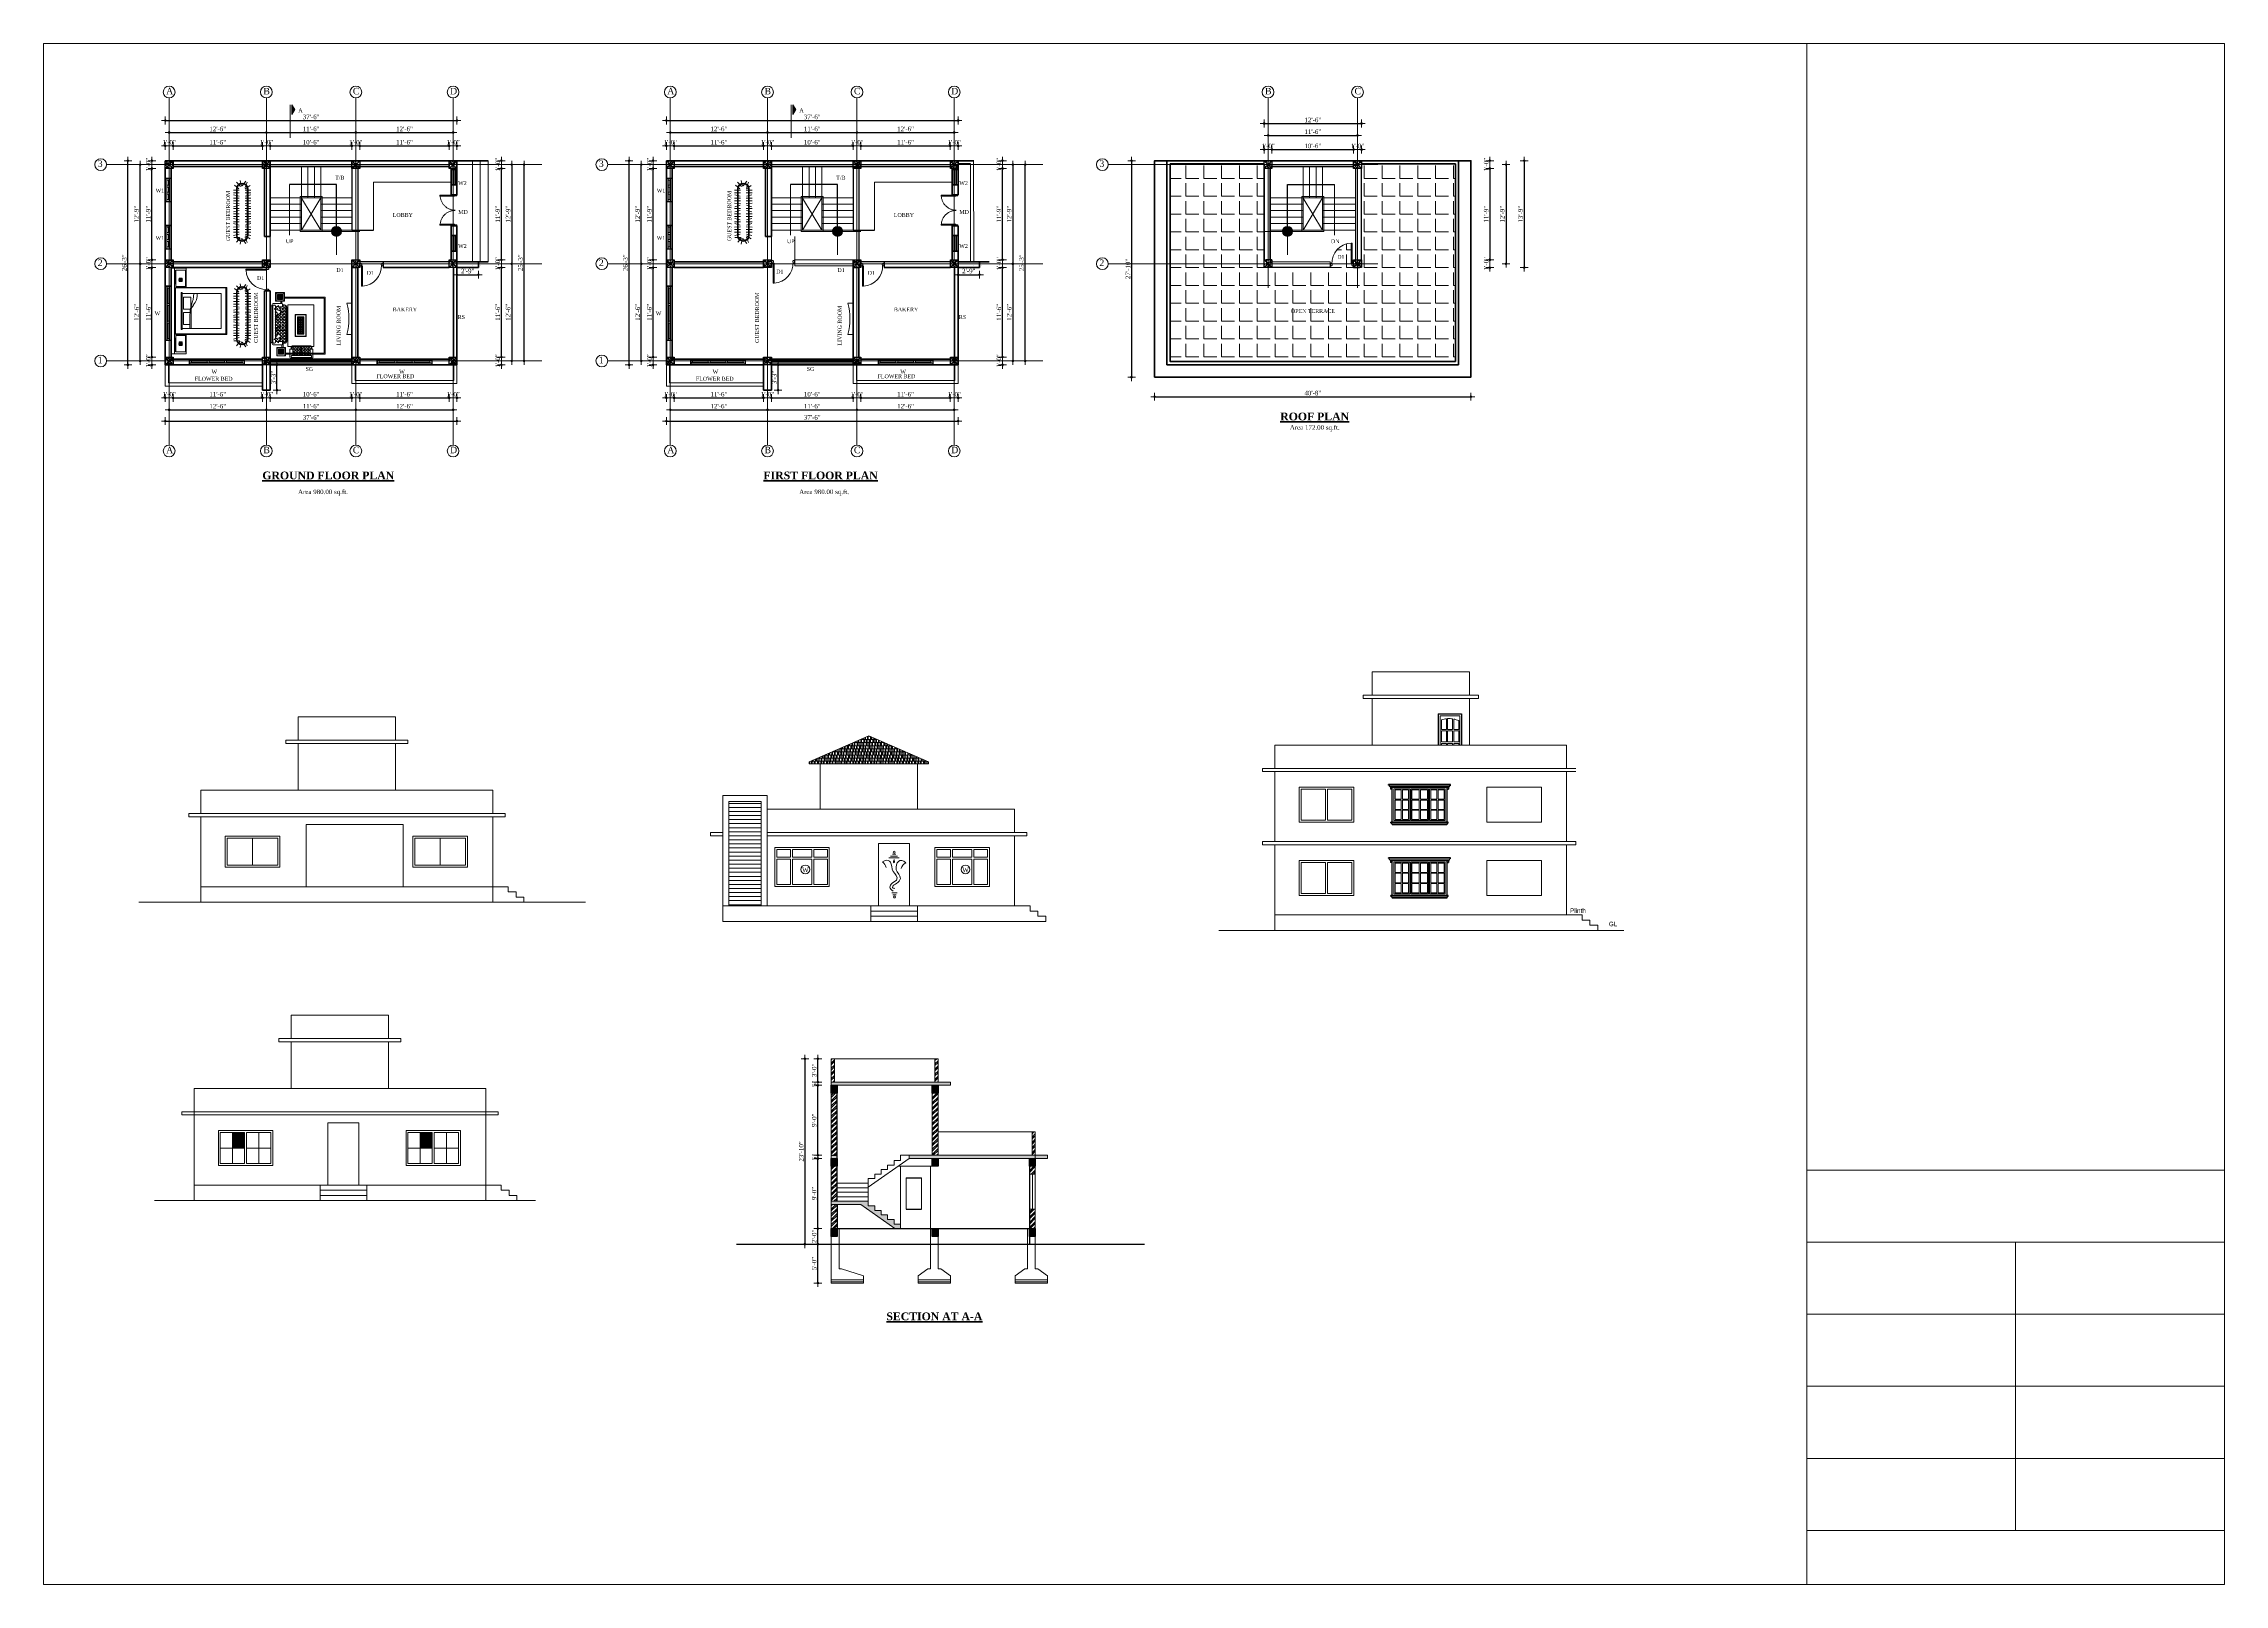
# Model space of a CAD drawing. Header units: feet. Extents: x 28652 to 66086, y -6769 to -640.
# Drawn here: x 62722 to 66086, y -3067 to -691 of the extents above; entities that cross this region are included whole.
import ezdxf

# ---------------------------------------------------------------- set-up
doc = ezdxf.new("R2010")
doc.units = ezdxf.units.FT
doc.header["$LTSCALE"] = 50
doc.header["$MEASUREMENT"] = 0
doc.header["$PDMODE"] = 34
doc.linetypes.add('PROYECCION', pattern=[19.05, 12.7, -6.35])
for name, color, linetype, lineweight in [('CORNICE', 150, 'Continuous', 9), ('DIMENSION', 142, 'Continuous', 13), ('DOOR ELEVATION', 21, 'Continuous', 15), ('elevation', 201, 'Continuous', 30), ('HACTH', 8, 'Continuous', 13), ('SES- Door&Window', 21, 'Continuous', 15), ('SES-Access Road', 2, 'Continuous', 15), ('SES-column', 1, 'Continuous', 30), ('SES-DIMENSION', 142, 'Continuous', 13), ('SES-Elevation', 4, 'Continuous', 15), ('SES-Furniture', 45, 'Continuous', 5), ('SES-HACTH', 8, 'Continuous', 13), ('SES-Leader', 2, 'Continuous', 15), ('SES-REBARS', 1, 'Continuous', 40), ('SES-Set Back Line', 2, 'Continuous', 15), ('SES-Staircase', 134, 'Continuous', 13), ('SES-TEXT', 3, 'Continuous', 20), ('SES-TitleText', 7, 'Continuous', 40), ('SES-Wall Plan', 6, 'Continuous', 30), ('WINDOW FRAME', 102, 'Continuous', 15)]:
    doc.layers.add(name, color=color, linetype=linetype, lineweight=lineweight)
doc.layers.add('Layer 1', color=7, linetype='Continuous')
doc.styles.add('7 INCH', font='times.ttf', dxfattribs={"height": 7})
doc.styles.add('SES-ARAIL', font='times.ttf', dxfattribs={"height": 6})
doc.styles.add('SES-Title Text', font='times.ttf', dxfattribs={"height": 10})
doc.styles.get("Standard").update_dxf_attribs({"font": 'arial.ttf'})
doc.linetypes.add('ZIGZAG', pattern='A,0.0001,-0.2,[131,ltypeshp.shx,S=0.2,R=0,X=-0.2,Y=0],-0.4,[131,ltypeshp.shx,S=0.2,R=180,X=0.2,Y=0],-0.2', length=0.8001)
doc.dimstyles.new('7 INCH', dxfattribs={"dimscale": 0, "dimtxt": 7, "dimasz": 1, "dimexe": 2, "dimexo": 9, "dimgap": 2, "dimtad": 1, "dimdec": 0, "dimzin": 3, "dimdsep": 46, "dimlunit": 4, "dimtxsty": '7 INCH', "dimblk": 'DIM', "dimcen": 3, "dimdle": 3, "dimse1": 1, "dimse2": 1, "dimclrd": 256, "dimclre": 256, "dimclrt": 7, "dimadec": 1, "dimazin": 2, "dimtfac": 1, "dimtdec": 0, "dimtix": 1, "dimtofl": 0, "dimtmove": 2, "dimatfit": 3, "dimldrblk": 'DIM', "dimfxl": 2, "dimfrac": 2, "dimtolj": 2, "dimtzin": 0, "dimarcsym": 0})
pattern_1 = [(45, (38864.0066, 15586.337), (-3.9774756, 3.9774756), []), (45, (38866.658, 15586.337), (-3.9774756, 3.9774756), [])]

# ---------------------------------------------------------------- blocks, each defined once
blk = doc.blocks.new('c11')
at = {"layer": 'SES-HACTH', "linetype": 'ByBlock'}
h = blk.add_hatch(dxfattribs=at)
h.set_pattern_fill('AR-CONC', color=256)
h.set_pattern_definition([(50, (-20422.33, 19414.4167), (7.1726018, -0.6275213), [0.75, -8.25]), (355, (-20422.33, 19414.417), (-1.3875133, 7.5219213), [0.6, -6.6]), (100.451444, (-20421.732, 19414.3644), (5.7850885, 6.8943999), [0.637402, -7.0114211]), (46.1842, (-20422.33, 19416.417), (10.6724133, -1.6551928), [1.125, -12.375]), (96.635635, (-20421.441, 19416.279), (9.3466195, 9.741186), [0.9561034, -10.5171376]), (351.184164, (-20422.33, 19416.417), (9.3466195, 9.741186), [0.9, -9.9]), (21, (-20421.33, 19415.9167), (5.9690705, -4.0261889), [0.75, -8.25]), (326, (-20421.33, 19415.917), (2.4331533, 7.2515005), [0.6, -6.6]), (71.451445, (-20420.8325, 19415.581), (8.4022238, 3.2253115), [0.6374019, -7.0114211]), (37.5, (-20422.33, 19414.4167), (0.12159855, 3.32893854), [0, -6.52, 0, -6.7, 0, -6.625]), (7.5, (-20422.33, 19414.4167), (2.63069537, 3.9441171), [0, -3.82, 0, -6.37, 0, -2.525]), (327.5, (-20424.56, 19414.4167), (5.33822436, -0.22554872), [0, -2.5, 0, -7.8, 0, -10.35]), (317.5, (-20425.56, 19414.4167), (5.8318617, 1.0010498), [0, -3.25, 0, -5.18, 0, -7.35])])
h.paths.add_polyline_path([(-6, 6), (-6, -6), (6, -6), (6, 6)])
for p, q in [((-6, 6), (6, -6)), ((6, 6), (-6, -6))]:
    blk.add_line(p, q, dxfattribs=at)
at = {"layer": 'SES-Wall Plan', "linetype": 'ByBlock'}
blk.add_lwpolyline([(-6, 6), (6, 6), (6, -6), (-6, -6)], close=True, dxfattribs=at)
blk = doc.blocks.new('3ls')
at = {"layer": 'SES- Door&Window'}
for p, q in [((-36, -2.5), (-34, -2.5)), ((-36, -6.5), (-33.5, -6.5)), ((-34, -2.5), (-33, -3.5)), ((-33.5, -6.5), (-33.5, -5)), ((-33.5, -5), (-33, -5)), ((-33, -5), (-33, -3.5)), ((-2, -2.5), (-3, -3.5)), ((-3, -5), (-3, -3.5)), ((-2.5, -5), (-3, -5)), ((-2.5, -6.5), (-2.5, -5)), ((0, -6.5), (-2.5, -6.5)), ((0, -2.5), (-2, -2.5))]:
    blk.add_line(p, q, dxfattribs=at)
blk.add_lwpolyline([(-2.5, -6.5), (-2.5, -37.5), (-4, -37.5), (-4, -6.5)], close=True, dxfattribs=at)
blk.add_arc((-2.5, -6.5), 31, 177.2298, 267.2298, dxfattribs=at)
at = {"layer": 'SES-Wall Plan', "color": 6, "ltscale": 2}
for p, q in [((-36, -6.5), (-36, -1.5)), ((0, -6.5), (0, -1.5))]:
    blk.add_line(p, q, dxfattribs=at)
blk = doc.blocks.new('6H')
at = {"layer": 'SES- Door&Window'}
for p, q in [((-78, -2.5), (-75.5, -2.5)), ((-78, -6.5), (-75, -6.5)), ((-75.5, -2.5), (3.5, -2.5)), ((-75.5, -2.5), (-75.5, -4)), ((-75.5, -4), (-75, -4)), ((-50.5, -4), (-75.5, -4)), ((-75, -4), (-75, -6.5)), ((3, -6.5), (-75, -6.5)), ((-51, -4), (-51, -6.5)), ((-50.5, -2.5), (-50.5, -4)), ((-48.5, -2.5), (-48.5, -4)), ((-48.5, -4), (-48, -4)), ((-23.5, -4), (-48.5, -4)), ((-48, -4), (-48, -6.5)), ((-24, -4), (-24, -6.5)), ((-23.5, -4), (-24, -4)), ((-23.5, -2.5), (-23.5, -4)), ((-21.5, -2.5), (-21.5, -4)), ((3, -4), (-21.5, -4)), ((-21, -4), (-21, -6.5)), ((3, -4), (3, -6.5)), ((3.5, -4), (3, -4)), ((6, -6.5), (3, -6.5)), ((6, -2.5), (3.5, -2.5)), ((3.5, -2.5), (3.5, -4))]:
    blk.add_line(p, q, dxfattribs=at)
at = {"layer": 'SES-Wall Plan'}
for p, q in [((-78, -9), (-78, 0)), ((-78, -9), (-78, 0)), ((6, -9), (6, 0))]:
    blk.add_line(p, q, dxfattribs=at)
blk.add_lwpolyline([(6, 0), (-78, 0), (-78, -9), (6, -9)], close=True, dxfattribs=at)
blk = doc.blocks.new('DIM')
at = {"layer": 'DIMENSION'}
h = blk.add_hatch(color=256, dxfattribs=at)
h.paths.add_polyline_path([(0, 1.28), (0, 0), (1.28, 0, 0.414214)])
h.paths.add_polyline_path([(1.28, 0), (0, 0), (0, -1.28, 0.414214)])
h.paths.add_polyline_path([(0, 0), (-1.28, 0, 0.414214), (0, -1.28)])
h.paths.add_polyline_path([(0, 1.28, 0.414214), (-1.28, 0), (0, 0)])
for p, q in [((0, 6), (0, -6)), ((-6, 0), (6, 0))]:
    blk.add_line(p, q, dxfattribs=at)
blk.add_circle((0, 0), 1.28, dxfattribs=at)
blk = doc.blocks.new('*D1632')
at = {"layer": 'Defpoints', "color": 0, "linetype": 'ByBlock', "transparency": 16777216}
for p in [(62909.8, -1186.2), (62921.8, -1186.2), (62921.8, -1237.2)]:
    blk.add_point(p, dxfattribs=at)
at = {"layer": 'SES-DIMENSION', "linetype": 'ByBlock', "lineweight": -2, "transparency": 16777216}
for p, q in [((62908.8, -1237.2), (62907.8, -1237.2)), ((62922.8, -1237.2), (62923.8, -1237.2))]:
    blk.add_line(p, q, dxfattribs=at)
blk.add_blockref('DIM', (62909.8, -1237.2), dxfattribs=at)
at = {"layer": 'SES-DIMENSION', "linetype": 'ByBlock', "lineweight": -2, "transparency": 16777216, "rotation": 180}
blk.add_blockref('DIM', (62921.8, -1237.2), dxfattribs=at)
at = {"layer": 'SES-DIMENSION', "color": 7, "linetype": 'ByBlock', "transparency": 16777216, "insert": (62915.8, -1231.6), "char_height": 7, "attachment_point": 5, "style": '7 INCH'}
blk.add_mtext('\\A2;1\'-0"', dxfattribs=at)
blk = doc.blocks.new('*D1633')
at = {"layer": 'Defpoints', "color": 0, "linetype": 'ByBlock', "transparency": 16777216}
for p in [(62921.8, -1186.2), (63059.8, -1186.2), (63059.8, -1237.2)]:
    blk.add_point(p, dxfattribs=at)
at = {"layer": 'SES-DIMENSION', "linetype": 'ByBlock', "lineweight": -2, "transparency": 16777216}
blk.add_line((62922.8, -1237.2), (63058.8, -1237.2), dxfattribs=at)
at = {"layer": 'SES-DIMENSION', "linetype": 'ByBlock', "lineweight": -2, "transparency": 16777216, "rotation": 180}
blk.add_blockref('DIM', (62921.8, -1237.2), dxfattribs=at)
at = {"layer": 'SES-DIMENSION', "linetype": 'ByBlock', "lineweight": -2, "transparency": 16777216}
blk.add_blockref('DIM', (63059.8, -1237.2), dxfattribs=at)
at = {"layer": 'SES-DIMENSION', "color": 7, "linetype": 'ByBlock', "transparency": 16777216, "insert": (62990.8, -1231.6), "char_height": 7, "attachment_point": 5, "style": '7 INCH'}
blk.add_mtext('\\A2;11\'-6"', dxfattribs=at)
blk = doc.blocks.new('*D1634')
at = {"layer": 'Defpoints', "color": 0, "linetype": 'ByBlock', "transparency": 16777216}
for p in [(63059.8, -1186.2), (63071.8, -1186.2), (63071.8, -1237.2)]:
    blk.add_point(p, dxfattribs=at)
at = {"layer": 'SES-DIMENSION', "linetype": 'ByBlock', "lineweight": -2, "transparency": 16777216}
for p, q in [((63058.8, -1237.2), (63057.8, -1237.2)), ((63072.8, -1237.2), (63073.8, -1237.2))]:
    blk.add_line(p, q, dxfattribs=at)
blk.add_blockref('DIM', (63059.8, -1237.2), dxfattribs=at)
at = {"layer": 'SES-DIMENSION', "linetype": 'ByBlock', "lineweight": -2, "transparency": 16777216, "rotation": 180}
blk.add_blockref('DIM', (63071.8, -1237.2), dxfattribs=at)
at = {"layer": 'SES-DIMENSION', "color": 7, "linetype": 'ByBlock', "transparency": 16777216, "insert": (63065.8, -1231.6), "char_height": 7, "attachment_point": 5, "style": '7 INCH'}
blk.add_mtext('\\A2;1\'-0"', dxfattribs=at)
blk = doc.blocks.new('*D1635')
at = {"layer": 'Defpoints', "color": 0, "linetype": 'ByBlock', "transparency": 16777216}
for p in [(63071.8, -1186.2), (63197.8, -1183.2), (63197.8, -1237.2)]:
    blk.add_point(p, dxfattribs=at)
at = {"layer": 'SES-DIMENSION', "linetype": 'ByBlock', "lineweight": -2, "transparency": 16777216}
blk.add_line((63072.8, -1237.2), (63196.8, -1237.2), dxfattribs=at)
at = {"layer": 'SES-DIMENSION', "linetype": 'ByBlock', "lineweight": -2, "transparency": 16777216, "rotation": 180}
blk.add_blockref('DIM', (63071.8, -1237.2), dxfattribs=at)
at = {"layer": 'SES-DIMENSION', "linetype": 'ByBlock', "lineweight": -2, "transparency": 16777216}
blk.add_blockref('DIM', (63197.8, -1237.2), dxfattribs=at)
at = {"layer": 'SES-DIMENSION', "color": 7, "linetype": 'ByBlock', "transparency": 16777216, "insert": (63134.8, -1231.6), "char_height": 7, "attachment_point": 5, "style": '7 INCH'}
blk.add_mtext('\\A2;10\'-6"', dxfattribs=at)
blk = doc.blocks.new('*D1636')
at = {"layer": 'Defpoints', "color": 0, "linetype": 'ByBlock', "transparency": 16777216}
for p in [(63197.8, -1183.2), (63209.8, -1186.2), (63209.8, -1237.2)]:
    blk.add_point(p, dxfattribs=at)
at = {"layer": 'SES-DIMENSION', "linetype": 'ByBlock', "lineweight": -2, "transparency": 16777216}
for p, q in [((63196.8, -1237.2), (63195.8, -1237.2)), ((63210.8, -1237.2), (63211.8, -1237.2))]:
    blk.add_line(p, q, dxfattribs=at)
blk.add_blockref('DIM', (63197.8, -1237.2), dxfattribs=at)
at = {"layer": 'SES-DIMENSION', "linetype": 'ByBlock', "lineweight": -2, "transparency": 16777216, "rotation": 180}
blk.add_blockref('DIM', (63209.8, -1237.2), dxfattribs=at)
at = {"layer": 'SES-DIMENSION', "color": 7, "linetype": 'ByBlock', "transparency": 16777216, "insert": (63203.8, -1231.6), "char_height": 7, "attachment_point": 5, "style": '7 INCH'}
blk.add_mtext('\\A2;1\'-0"', dxfattribs=at)
blk = doc.blocks.new('*D1637')
at = {"layer": 'Defpoints', "color": 0, "linetype": 'ByBlock', "transparency": 16777216}
for p in [(63209.8, -1186.2), (63347.8, -1186.2), (63347.8, -1237.2)]:
    blk.add_point(p, dxfattribs=at)
at = {"layer": 'SES-DIMENSION', "linetype": 'ByBlock', "lineweight": -2, "transparency": 16777216}
blk.add_line((63210.8, -1237.2), (63346.8, -1237.2), dxfattribs=at)
at = {"layer": 'SES-DIMENSION', "linetype": 'ByBlock', "lineweight": -2, "transparency": 16777216, "rotation": 180}
blk.add_blockref('DIM', (63209.8, -1237.2), dxfattribs=at)
at = {"layer": 'SES-DIMENSION', "linetype": 'ByBlock', "lineweight": -2, "transparency": 16777216}
blk.add_blockref('DIM', (63347.8, -1237.2), dxfattribs=at)
at = {"layer": 'SES-DIMENSION', "color": 7, "linetype": 'ByBlock', "transparency": 16777216, "insert": (63278.8, -1231.6), "char_height": 7, "attachment_point": 5, "style": '7 INCH'}
blk.add_mtext('\\A2;11\'-6"', dxfattribs=at)
blk = doc.blocks.new('*D1638')
at = {"layer": 'Defpoints', "color": 0, "linetype": 'ByBlock', "transparency": 16777216}
for p in [(63347.8, -1186.2), (63359.8, -1186.2), (63359.8, -1237.2)]:
    blk.add_point(p, dxfattribs=at)
at = {"layer": 'SES-DIMENSION', "linetype": 'ByBlock', "lineweight": -2, "transparency": 16777216}
for p, q in [((63346.8, -1237.2), (63345.8, -1237.2)), ((63360.8, -1237.2), (63361.8, -1237.2))]:
    blk.add_line(p, q, dxfattribs=at)
blk.add_blockref('DIM', (63347.8, -1237.2), dxfattribs=at)
at = {"layer": 'SES-DIMENSION', "linetype": 'ByBlock', "lineweight": -2, "transparency": 16777216, "rotation": 180}
blk.add_blockref('DIM', (63359.8, -1237.2), dxfattribs=at)
at = {"layer": 'SES-DIMENSION', "color": 7, "linetype": 'ByBlock', "transparency": 16777216, "insert": (63353.8, -1231.6), "char_height": 7, "attachment_point": 5, "style": '7 INCH'}
blk.add_mtext('\\A2;1\'-0"', dxfattribs=at)
blk = doc.blocks.new('*D1639')
at = {"layer": 'Defpoints', "color": 0, "linetype": 'ByBlock', "transparency": 16777216}
for p in [(62915.8, -1186.2), (63065.8, -1186.2), (63065.8, -1255.5)]:
    blk.add_point(p, dxfattribs=at)
at = {"layer": 'SES-DIMENSION', "linetype": 'ByBlock', "lineweight": -2, "transparency": 16777216}
blk.add_line((62916.8, -1255.5), (63064.8, -1255.5), dxfattribs=at)
at = {"layer": 'SES-DIMENSION', "linetype": 'ByBlock', "lineweight": -2, "transparency": 16777216, "rotation": 180}
blk.add_blockref('DIM', (62915.8, -1255.5), dxfattribs=at)
at = {"layer": 'SES-DIMENSION', "linetype": 'ByBlock', "lineweight": -2, "transparency": 16777216}
blk.add_blockref('DIM', (63065.8, -1255.5), dxfattribs=at)
at = {"layer": 'SES-DIMENSION', "color": 7, "linetype": 'ByBlock', "transparency": 16777216, "insert": (62990.8, -1250), "char_height": 7, "attachment_point": 5, "style": '7 INCH'}
blk.add_mtext('\\A2;12\'-6"', dxfattribs=at)
blk = doc.blocks.new('*D1640')
at = {"layer": 'Defpoints', "color": 0, "linetype": 'ByBlock', "transparency": 16777216}
for p in [(63065.8, -1186.2), (63203.8, -1186.2), (63203.8, -1255.5)]:
    blk.add_point(p, dxfattribs=at)
at = {"layer": 'SES-DIMENSION', "linetype": 'ByBlock', "lineweight": -2, "transparency": 16777216}
blk.add_line((63066.8, -1255.5), (63202.8, -1255.5), dxfattribs=at)
at = {"layer": 'SES-DIMENSION', "linetype": 'ByBlock', "lineweight": -2, "transparency": 16777216, "rotation": 180}
blk.add_blockref('DIM', (63065.8, -1255.5), dxfattribs=at)
at = {"layer": 'SES-DIMENSION', "linetype": 'ByBlock', "lineweight": -2, "transparency": 16777216}
blk.add_blockref('DIM', (63203.8, -1255.5), dxfattribs=at)
at = {"layer": 'SES-DIMENSION', "color": 7, "linetype": 'ByBlock', "transparency": 16777216, "insert": (63134.8, -1250), "char_height": 7, "attachment_point": 5, "style": '7 INCH'}
blk.add_mtext('\\A2;11\'-6"', dxfattribs=at)
blk = doc.blocks.new('*D1641')
at = {"layer": 'Defpoints', "color": 0, "linetype": 'ByBlock', "transparency": 16777216}
for p in [(63203.8, -1186.2), (63353.8, -1186.2), (63353.8, -1255.5)]:
    blk.add_point(p, dxfattribs=at)
at = {"layer": 'SES-DIMENSION', "linetype": 'ByBlock', "lineweight": -2, "transparency": 16777216}
blk.add_line((63204.8, -1255.5), (63352.8, -1255.5), dxfattribs=at)
at = {"layer": 'SES-DIMENSION', "linetype": 'ByBlock', "lineweight": -2, "transparency": 16777216, "rotation": 180}
blk.add_blockref('DIM', (63203.8, -1255.5), dxfattribs=at)
at = {"layer": 'SES-DIMENSION', "linetype": 'ByBlock', "lineweight": -2, "transparency": 16777216}
blk.add_blockref('DIM', (63353.8, -1255.5), dxfattribs=at)
at = {"layer": 'SES-DIMENSION', "color": 7, "linetype": 'ByBlock', "transparency": 16777216, "insert": (63278.8, -1250), "char_height": 7, "attachment_point": 5, "style": '7 INCH'}
blk.add_mtext('\\A2;12\'-6"', dxfattribs=at)
blk = doc.blocks.new('*D1642')
at = {"layer": 'Defpoints', "color": 0, "linetype": 'ByBlock', "transparency": 16777216}
for p in [(62909.8, -1186.2), (63359.8, -1186.2), (63359.8, -1272.9)]:
    blk.add_point(p, dxfattribs=at)
at = {"layer": 'SES-DIMENSION', "linetype": 'ByBlock', "lineweight": -2, "transparency": 16777216}
blk.add_line((62910.8, -1272.9), (63358.8, -1272.9), dxfattribs=at)
at = {"layer": 'SES-DIMENSION', "linetype": 'ByBlock', "lineweight": -2, "transparency": 16777216, "rotation": 180}
blk.add_blockref('DIM', (62909.8, -1272.9), dxfattribs=at)
at = {"layer": 'SES-DIMENSION', "linetype": 'ByBlock', "lineweight": -2, "transparency": 16777216}
blk.add_blockref('DIM', (63359.8, -1272.9), dxfattribs=at)
at = {"layer": 'SES-DIMENSION', "color": 7, "linetype": 'ByBlock', "transparency": 16777216, "insert": (63134.8, -1267.3), "char_height": 7, "attachment_point": 5, "style": '7 INCH'}
blk.add_mtext('\\A2;37\'-6"', dxfattribs=at)
blk = doc.blocks.new('*D1643')
at = {"layer": 'Defpoints', "color": 0, "linetype": 'ByBlock', "transparency": 16777216}
for p in [(62889.3, -1174.2), (62909.8, -1174.2), (62909.8, -1186.2)]:
    blk.add_point(p, dxfattribs=at)
at = {"layer": 'SES-DIMENSION', "linetype": 'ByBlock', "lineweight": -2, "transparency": 16777216}
for p, q in [((62889.3, -1173.2), (62889.3, -1172.2)), ((62889.3, -1187.2), (62889.3, -1188.2))]:
    blk.add_line(p, q, dxfattribs=at)
for p, rotation in [((62889.3, -1174.2), 270), ((62889.3, -1186.2), 90)]:
    blk.add_blockref('DIM', p, dxfattribs=dict(at, rotation=rotation))
at = {"layer": 'SES-DIMENSION', "color": 7, "linetype": 'ByBlock', "transparency": 16777216, "insert": (62883.7, -1180.2), "char_height": 7, "attachment_point": 5, "rotation": 90, "style": '7 INCH'}
blk.add_mtext('\\A2;1\'-0"', dxfattribs=at)
blk = doc.blocks.new('*D1644')
at = {"layer": 'Defpoints', "color": 0, "linetype": 'ByBlock', "transparency": 16777216}
for p in [(62889.3, -1036.3), (62909.8, -1036.3), (62909.8, -1174.2)]:
    blk.add_point(p, dxfattribs=at)
at = {"layer": 'SES-DIMENSION', "linetype": 'ByBlock', "lineweight": -2, "transparency": 16777216}
blk.add_line((62889.3, -1173.2), (62889.3, -1037.3), dxfattribs=at)
for p, rotation in [((62889.3, -1036.3), 90), ((62889.3, -1174.2), 270)]:
    blk.add_blockref('DIM', p, dxfattribs=dict(at, rotation=rotation))
at = {"layer": 'SES-DIMENSION', "color": 7, "linetype": 'ByBlock', "transparency": 16777216, "insert": (62883.7, -1105.2), "char_height": 7, "attachment_point": 5, "rotation": 90, "style": '7 INCH'}
blk.add_mtext('\\A2;11\'-6"', dxfattribs=at)
blk = doc.blocks.new('*D1645')
at = {"layer": 'Defpoints', "color": 0, "linetype": 'ByBlock', "transparency": 16777216}
for p in [(62889.3, -1024.3), (62909.8, -1024.3), (62909.8, -1036.3)]:
    blk.add_point(p, dxfattribs=at)
at = {"layer": 'SES-DIMENSION', "linetype": 'ByBlock', "lineweight": -2, "transparency": 16777216}
for p, q in [((62889.3, -1023.3), (62889.3, -1022.3)), ((62889.3, -1037.3), (62889.3, -1038.3))]:
    blk.add_line(p, q, dxfattribs=at)
for p, rotation in [((62889.3, -1024.3), 270), ((62889.3, -1036.3), 90)]:
    blk.add_blockref('DIM', p, dxfattribs=dict(at, rotation=rotation))
at = {"layer": 'SES-DIMENSION', "color": 7, "linetype": 'ByBlock', "transparency": 16777216, "insert": (62883.7, -1030.3), "char_height": 7, "attachment_point": 5, "rotation": 90, "style": '7 INCH'}
blk.add_mtext('\\A2;1\'-0"', dxfattribs=at)
blk = doc.blocks.new('*D1646')
at = {"layer": 'Defpoints', "color": 0, "linetype": 'ByBlock', "transparency": 16777216}
for p in [(62889.3, -883.4), (62909.8, -883.4), (62909.8, -1024.3)]:
    blk.add_point(p, dxfattribs=at)
at = {"layer": 'SES-DIMENSION', "linetype": 'ByBlock', "lineweight": -2, "transparency": 16777216}
blk.add_line((62889.3, -1023.3), (62889.3, -884.4), dxfattribs=at)
for p, rotation in [((62889.3, -883.4), 90), ((62889.3, -1024.3), 270)]:
    blk.add_blockref('DIM', p, dxfattribs=dict(at, rotation=rotation))
at = {"layer": 'SES-DIMENSION', "color": 7, "linetype": 'ByBlock', "transparency": 16777216, "insert": (62883.7, -953.9), "char_height": 7, "attachment_point": 5, "rotation": 90, "style": '7 INCH'}
blk.add_mtext('\\A2;11\'-9"', dxfattribs=at)
blk = doc.blocks.new('*D1647')
at = {"layer": 'Defpoints', "color": 0, "linetype": 'ByBlock', "transparency": 16777216}
for p in [(62889.3, -871.4), (62909.8, -871.4), (62909.8, -883.4)]:
    blk.add_point(p, dxfattribs=at)
at = {"layer": 'SES-DIMENSION', "linetype": 'ByBlock', "lineweight": -2, "transparency": 16777216}
for p, q in [((62889.3, -870.4), (62889.3, -869.4)), ((62889.3, -884.4), (62889.3, -885.4))]:
    blk.add_line(p, q, dxfattribs=at)
for p, rotation in [((62889.3, -871.4), 270), ((62889.3, -883.4), 90)]:
    blk.add_blockref('DIM', p, dxfattribs=dict(at, rotation=rotation))
at = {"layer": 'SES-DIMENSION', "color": 7, "linetype": 'ByBlock', "transparency": 16777216, "insert": (62883.7, -877.4), "char_height": 7, "attachment_point": 5, "rotation": 90, "style": '7 INCH'}
blk.add_mtext('\\A2;1\'-0"', dxfattribs=at)
blk = doc.blocks.new('*D1648')
at = {"layer": 'Defpoints', "color": 0, "linetype": 'ByBlock', "transparency": 16777216}
for p in [(62871.1, -1030.3), (62909.8, -1030.3), (62909.8, -1180.2)]:
    blk.add_point(p, dxfattribs=at)
at = {"layer": 'SES-DIMENSION', "linetype": 'ByBlock', "lineweight": -2, "transparency": 16777216}
blk.add_line((62871.1, -1179.2), (62871.1, -1031.3), dxfattribs=at)
for p, rotation in [((62871.1, -1030.3), 90), ((62871.1, -1180.2), 270)]:
    blk.add_blockref('DIM', p, dxfattribs=dict(at, rotation=rotation))
at = {"layer": 'SES-DIMENSION', "color": 7, "linetype": 'ByBlock', "transparency": 16777216, "insert": (62865.5, -1105.2), "char_height": 7, "attachment_point": 5, "rotation": 90, "style": '7 INCH'}
blk.add_mtext('\\A2;12\'-6"', dxfattribs=at)
blk = doc.blocks.new('*D1649')
at = {"layer": 'Defpoints', "color": 0, "linetype": 'ByBlock', "transparency": 16777216}
for p in [(62871.1, -877.4), (62909.8, -877.4), (62909.8, -1030.3)]:
    blk.add_point(p, dxfattribs=at)
at = {"layer": 'SES-DIMENSION', "linetype": 'ByBlock', "lineweight": -2, "transparency": 16777216}
blk.add_line((62871.1, -1029.3), (62871.1, -878.4), dxfattribs=at)
for p, rotation in [((62871.1, -877.4), 90), ((62871.1, -1030.3), 270)]:
    blk.add_blockref('DIM', p, dxfattribs=dict(at, rotation=rotation))
at = {"layer": 'SES-DIMENSION', "color": 7, "linetype": 'ByBlock', "transparency": 16777216, "insert": (62865.5, -953.9), "char_height": 7, "attachment_point": 5, "rotation": 90, "style": '7 INCH'}
blk.add_mtext('\\A2;12\'-9"', dxfattribs=at)
blk = doc.blocks.new('*D1650')
at = {"layer": 'Defpoints', "color": 0, "linetype": 'ByBlock', "transparency": 16777216}
for p in [(62852.2, -871.4), (62909.8, -871.4), (62909.8, -1186.2)]:
    blk.add_point(p, dxfattribs=at)
at = {"layer": 'SES-DIMENSION', "linetype": 'ByBlock', "lineweight": -2, "transparency": 16777216}
blk.add_line((62852.2, -1185.2), (62852.2, -872.4), dxfattribs=at)
for p, rotation in [((62852.2, -871.4), 90), ((62852.2, -1186.2), 270)]:
    blk.add_blockref('DIM', p, dxfattribs=dict(at, rotation=rotation))
at = {"layer": 'SES-DIMENSION', "color": 7, "linetype": 'ByBlock', "transparency": 16777216, "insert": (62846.7, -1028.8), "char_height": 7, "attachment_point": 5, "rotation": 90, "style": '7 INCH'}
blk.add_mtext('\\A2;26\'-3"', dxfattribs=at)
blk = doc.blocks.new('*D1651')
at = {"layer": 'Defpoints', "color": 0, "linetype": 'ByBlock', "transparency": 16777216}
for p in [(62909.8, -871.4), (62921.8, -848.6), (62921.8, -871.4)]:
    blk.add_point(p, dxfattribs=at)
at = {"layer": 'SES-DIMENSION', "linetype": 'ByBlock', "lineweight": -2, "transparency": 16777216}
for p, q in [((62908.8, -848.6), (62907.8, -848.6)), ((62922.8, -848.6), (62923.8, -848.6))]:
    blk.add_line(p, q, dxfattribs=at)
blk.add_blockref('DIM', (62909.8, -848.6), dxfattribs=at)
at = {"layer": 'SES-DIMENSION', "linetype": 'ByBlock', "lineweight": -2, "transparency": 16777216, "rotation": 180}
blk.add_blockref('DIM', (62921.8, -848.6), dxfattribs=at)
at = {"layer": 'SES-DIMENSION', "color": 7, "linetype": 'ByBlock', "transparency": 16777216, "insert": (62915.8, -843), "char_height": 7, "attachment_point": 5, "style": '7 INCH'}
blk.add_mtext('\\A2;1\'-0"', dxfattribs=at)
blk = doc.blocks.new('*D1652')
at = {"layer": 'Defpoints', "color": 0, "linetype": 'ByBlock', "transparency": 16777216}
for p in [(62921.8, -871.4), (63059.8, -848.6), (63059.8, -871.4)]:
    blk.add_point(p, dxfattribs=at)
at = {"layer": 'SES-DIMENSION', "linetype": 'ByBlock', "lineweight": -2, "transparency": 16777216}
blk.add_line((62922.8, -848.6), (63058.8, -848.6), dxfattribs=at)
at = {"layer": 'SES-DIMENSION', "linetype": 'ByBlock', "lineweight": -2, "transparency": 16777216, "rotation": 180}
blk.add_blockref('DIM', (62921.8, -848.6), dxfattribs=at)
at = {"layer": 'SES-DIMENSION', "linetype": 'ByBlock', "lineweight": -2, "transparency": 16777216}
blk.add_blockref('DIM', (63059.8, -848.6), dxfattribs=at)
at = {"layer": 'SES-DIMENSION', "color": 7, "linetype": 'ByBlock', "transparency": 16777216, "insert": (62990.8, -843), "char_height": 7, "attachment_point": 5, "style": '7 INCH'}
blk.add_mtext('\\A2;11\'-6"', dxfattribs=at)
blk = doc.blocks.new('*D1653')
at = {"layer": 'Defpoints', "color": 0, "linetype": 'ByBlock', "transparency": 16777216}
for p in [(63059.8, -871.4), (63071.8, -848.6), (63071.8, -871.4)]:
    blk.add_point(p, dxfattribs=at)
at = {"layer": 'SES-DIMENSION', "linetype": 'ByBlock', "lineweight": -2, "transparency": 16777216}
for p, q in [((63058.8, -848.6), (63057.8, -848.6)), ((63072.8, -848.6), (63073.8, -848.6))]:
    blk.add_line(p, q, dxfattribs=at)
blk.add_blockref('DIM', (63059.8, -848.6), dxfattribs=at)
at = {"layer": 'SES-DIMENSION', "linetype": 'ByBlock', "lineweight": -2, "transparency": 16777216, "rotation": 180}
blk.add_blockref('DIM', (63071.8, -848.6), dxfattribs=at)
at = {"layer": 'SES-DIMENSION', "color": 7, "linetype": 'ByBlock', "transparency": 16777216, "insert": (63065.8, -843), "char_height": 7, "attachment_point": 5, "style": '7 INCH'}
blk.add_mtext('\\A2;1\'-0"', dxfattribs=at)
blk = doc.blocks.new('*D1654')
at = {"layer": 'Defpoints', "color": 0, "linetype": 'ByBlock', "transparency": 16777216}
for p in [(63071.8, -871.4), (63197.8, -848.6), (63197.8, -871.4)]:
    blk.add_point(p, dxfattribs=at)
at = {"layer": 'SES-DIMENSION', "linetype": 'ByBlock', "lineweight": -2, "transparency": 16777216}
blk.add_line((63072.8, -848.6), (63196.8, -848.6), dxfattribs=at)
at = {"layer": 'SES-DIMENSION', "linetype": 'ByBlock', "lineweight": -2, "transparency": 16777216, "rotation": 180}
blk.add_blockref('DIM', (63071.8, -848.6), dxfattribs=at)
at = {"layer": 'SES-DIMENSION', "linetype": 'ByBlock', "lineweight": -2, "transparency": 16777216}
blk.add_blockref('DIM', (63197.8, -848.6), dxfattribs=at)
at = {"layer": 'SES-DIMENSION', "color": 7, "linetype": 'ByBlock', "transparency": 16777216, "insert": (63134.8, -843), "char_height": 7, "attachment_point": 5, "style": '7 INCH'}
blk.add_mtext('\\A2;10\'-6"', dxfattribs=at)
blk = doc.blocks.new('*D1655')
at = {"layer": 'Defpoints', "color": 0, "linetype": 'ByBlock', "transparency": 16777216}
for p in [(63197.8, -871.4), (63209.8, -848.6), (63209.8, -871.4)]:
    blk.add_point(p, dxfattribs=at)
at = {"layer": 'SES-DIMENSION', "linetype": 'ByBlock', "lineweight": -2, "transparency": 16777216}
for p, q in [((63196.8, -848.6), (63195.8, -848.6)), ((63210.8, -848.6), (63211.8, -848.6))]:
    blk.add_line(p, q, dxfattribs=at)
blk.add_blockref('DIM', (63197.8, -848.6), dxfattribs=at)
at = {"layer": 'SES-DIMENSION', "linetype": 'ByBlock', "lineweight": -2, "transparency": 16777216, "rotation": 180}
blk.add_blockref('DIM', (63209.8, -848.6), dxfattribs=at)
at = {"layer": 'SES-DIMENSION', "color": 7, "linetype": 'ByBlock', "transparency": 16777216, "insert": (63203.8, -843), "char_height": 7, "attachment_point": 5, "style": '7 INCH'}
blk.add_mtext('\\A2;1\'-0"', dxfattribs=at)
blk = doc.blocks.new('*D1656')
at = {"layer": 'Defpoints', "color": 0, "linetype": 'ByBlock', "transparency": 16777216}
for p in [(63209.8, -871.4), (63347.8, -848.6), (63347.8, -871.4)]:
    blk.add_point(p, dxfattribs=at)
at = {"layer": 'SES-DIMENSION', "linetype": 'ByBlock', "lineweight": -2, "transparency": 16777216}
blk.add_line((63210.8, -848.6), (63346.8, -848.6), dxfattribs=at)
at = {"layer": 'SES-DIMENSION', "linetype": 'ByBlock', "lineweight": -2, "transparency": 16777216, "rotation": 180}
blk.add_blockref('DIM', (63209.8, -848.6), dxfattribs=at)
at = {"layer": 'SES-DIMENSION', "linetype": 'ByBlock', "lineweight": -2, "transparency": 16777216}
blk.add_blockref('DIM', (63347.8, -848.6), dxfattribs=at)
at = {"layer": 'SES-DIMENSION', "color": 7, "linetype": 'ByBlock', "transparency": 16777216, "insert": (63278.8, -843), "char_height": 7, "attachment_point": 5, "style": '7 INCH'}
blk.add_mtext('\\A2;11\'-6"', dxfattribs=at)
blk = doc.blocks.new('*D1657')
at = {"layer": 'Defpoints', "color": 0, "linetype": 'ByBlock', "transparency": 16777216}
for p in [(63347.8, -871.4), (63359.8, -848.6), (63359.8, -871.4)]:
    blk.add_point(p, dxfattribs=at)
at = {"layer": 'SES-DIMENSION', "linetype": 'ByBlock', "lineweight": -2, "transparency": 16777216}
for p, q in [((63346.8, -848.6), (63345.8, -848.6)), ((63360.8, -848.6), (63361.8, -848.6))]:
    blk.add_line(p, q, dxfattribs=at)
blk.add_blockref('DIM', (63347.8, -848.6), dxfattribs=at)
at = {"layer": 'SES-DIMENSION', "linetype": 'ByBlock', "lineweight": -2, "transparency": 16777216, "rotation": 180}
blk.add_blockref('DIM', (63359.8, -848.6), dxfattribs=at)
at = {"layer": 'SES-DIMENSION', "color": 7, "linetype": 'ByBlock', "transparency": 16777216, "insert": (63353.8, -843), "char_height": 7, "attachment_point": 5, "style": '7 INCH'}
blk.add_mtext('\\A2;1\'-0"', dxfattribs=at)
blk = doc.blocks.new('*D1658')
at = {"layer": 'Defpoints', "color": 0, "linetype": 'ByBlock', "transparency": 16777216}
for p in [(63065.8, -828), (62915.8, -871.4), (63065.8, -871.4)]:
    blk.add_point(p, dxfattribs=at)
at = {"layer": 'SES-DIMENSION', "linetype": 'ByBlock', "lineweight": -2, "transparency": 16777216}
blk.add_line((62916.8, -828), (63064.8, -828), dxfattribs=at)
at = {"layer": 'SES-DIMENSION', "linetype": 'ByBlock', "lineweight": -2, "transparency": 16777216, "rotation": 180}
blk.add_blockref('DIM', (62915.8, -828), dxfattribs=at)
at = {"layer": 'SES-DIMENSION', "linetype": 'ByBlock', "lineweight": -2, "transparency": 16777216}
blk.add_blockref('DIM', (63065.8, -828), dxfattribs=at)
at = {"layer": 'SES-DIMENSION', "color": 7, "linetype": 'ByBlock', "transparency": 16777216, "insert": (62990.8, -822.4), "char_height": 7, "attachment_point": 5, "style": '7 INCH'}
blk.add_mtext('\\A2;12\'-6"', dxfattribs=at)
blk = doc.blocks.new('*D1659')
at = {"layer": 'Defpoints', "color": 0, "linetype": 'ByBlock', "transparency": 16777216}
for p in [(63203.8, -828), (63065.8, -871.4), (63203.8, -871.4)]:
    blk.add_point(p, dxfattribs=at)
at = {"layer": 'SES-DIMENSION', "linetype": 'ByBlock', "lineweight": -2, "transparency": 16777216}
blk.add_line((63066.8, -828), (63202.8, -828), dxfattribs=at)
at = {"layer": 'SES-DIMENSION', "linetype": 'ByBlock', "lineweight": -2, "transparency": 16777216, "rotation": 180}
blk.add_blockref('DIM', (63065.8, -828), dxfattribs=at)
at = {"layer": 'SES-DIMENSION', "linetype": 'ByBlock', "lineweight": -2, "transparency": 16777216}
blk.add_blockref('DIM', (63203.8, -828), dxfattribs=at)
at = {"layer": 'SES-DIMENSION', "color": 7, "linetype": 'ByBlock', "transparency": 16777216, "insert": (63134.8, -822.4), "char_height": 7, "attachment_point": 5, "style": '7 INCH'}
blk.add_mtext('\\A2;11\'-6"', dxfattribs=at)
blk = doc.blocks.new('*D1660')
at = {"layer": 'Defpoints', "color": 0, "linetype": 'ByBlock', "transparency": 16777216}
for p in [(63353.8, -828), (63203.8, -871.4), (63353.8, -871.4)]:
    blk.add_point(p, dxfattribs=at)
at = {"layer": 'SES-DIMENSION', "linetype": 'ByBlock', "lineweight": -2, "transparency": 16777216}
blk.add_line((63204.8, -828), (63352.8, -828), dxfattribs=at)
at = {"layer": 'SES-DIMENSION', "linetype": 'ByBlock', "lineweight": -2, "transparency": 16777216, "rotation": 180}
blk.add_blockref('DIM', (63203.8, -828), dxfattribs=at)
at = {"layer": 'SES-DIMENSION', "linetype": 'ByBlock', "lineweight": -2, "transparency": 16777216}
blk.add_blockref('DIM', (63353.8, -828), dxfattribs=at)
at = {"layer": 'SES-DIMENSION', "color": 7, "linetype": 'ByBlock', "transparency": 16777216, "insert": (63278.8, -822.4), "char_height": 7, "attachment_point": 5, "style": '7 INCH'}
blk.add_mtext('\\A2;12\'-6"', dxfattribs=at)
blk = doc.blocks.new('*D1661')
at = {"layer": 'Defpoints', "color": 0, "linetype": 'ByBlock', "transparency": 16777216}
for p in [(63359.8, -809.4), (62909.8, -871.4), (63359.8, -871.4)]:
    blk.add_point(p, dxfattribs=at)
at = {"layer": 'SES-DIMENSION', "linetype": 'ByBlock', "lineweight": -2, "transparency": 16777216}
blk.add_line((62910.8, -809.4), (63358.8, -809.4), dxfattribs=at)
at = {"layer": 'SES-DIMENSION', "linetype": 'ByBlock', "lineweight": -2, "transparency": 16777216, "rotation": 180}
blk.add_blockref('DIM', (62909.8, -809.4), dxfattribs=at)
at = {"layer": 'SES-DIMENSION', "linetype": 'ByBlock', "lineweight": -2, "transparency": 16777216}
blk.add_blockref('DIM', (63359.8, -809.4), dxfattribs=at)
at = {"layer": 'SES-DIMENSION', "color": 7, "linetype": 'ByBlock', "transparency": 16777216, "insert": (63134.8, -803.9), "char_height": 7, "attachment_point": 5, "style": '7 INCH'}
blk.add_mtext('\\A2;37\'-6"', dxfattribs=at)
blk = doc.blocks.new('*D1662')
at = {"layer": 'Defpoints', "color": 0, "linetype": 'ByBlock', "transparency": 16777216}
for p in [(63359.8, -1174.2), (63428.3, -1174.2), (63359.8, -1186.2)]:
    blk.add_point(p, dxfattribs=at)
at = {"layer": 'SES-DIMENSION', "linetype": 'ByBlock', "lineweight": -2, "transparency": 16777216}
for p, q in [((63428.3, -1173.2), (63428.3, -1172.2)), ((63428.3, -1187.2), (63428.3, -1188.2))]:
    blk.add_line(p, q, dxfattribs=at)
for p, rotation in [((63428.3, -1174.2), 270), ((63428.3, -1186.2), 90)]:
    blk.add_blockref('DIM', p, dxfattribs=dict(at, rotation=rotation))
at = {"layer": 'SES-DIMENSION', "color": 7, "linetype": 'ByBlock', "transparency": 16777216, "insert": (63422.7, -1180.2), "char_height": 7, "attachment_point": 5, "rotation": 90, "style": '7 INCH'}
blk.add_mtext('\\A2;1\'-0"', dxfattribs=at)
blk = doc.blocks.new('*D1663')
at = {"layer": 'Defpoints', "color": 0, "linetype": 'ByBlock', "transparency": 16777216}
for p in [(63359.8, -1036.3), (63428.3, -1036.3), (63359.8, -1174.2)]:
    blk.add_point(p, dxfattribs=at)
at = {"layer": 'SES-DIMENSION', "linetype": 'ByBlock', "lineweight": -2, "transparency": 16777216}
blk.add_line((63428.3, -1173.2), (63428.3, -1037.3), dxfattribs=at)
for p, rotation in [((63428.3, -1036.3), 90), ((63428.3, -1174.2), 270)]:
    blk.add_blockref('DIM', p, dxfattribs=dict(at, rotation=rotation))
at = {"layer": 'SES-DIMENSION', "color": 7, "linetype": 'ByBlock', "transparency": 16777216, "insert": (63422.7, -1105.2), "char_height": 7, "attachment_point": 5, "rotation": 90, "style": '7 INCH'}
blk.add_mtext('\\A2;11\'-6"', dxfattribs=at)
blk = doc.blocks.new('*D1664')
at = {"layer": 'Defpoints', "color": 0, "linetype": 'ByBlock', "transparency": 16777216}
for p in [(63359.8, -1024.3), (63359.8, -1036.3), (63428.3, -1024.3)]:
    blk.add_point(p, dxfattribs=at)
at = {"layer": 'SES-DIMENSION', "linetype": 'ByBlock', "lineweight": -2, "transparency": 16777216}
for p, q in [((63428.3, -1023.3), (63428.3, -1022.3)), ((63428.3, -1037.3), (63428.3, -1038.3))]:
    blk.add_line(p, q, dxfattribs=at)
for p, rotation in [((63428.3, -1024.3), 270), ((63428.3, -1036.3), 90)]:
    blk.add_blockref('DIM', p, dxfattribs=dict(at, rotation=rotation))
at = {"layer": 'SES-DIMENSION', "color": 7, "linetype": 'ByBlock', "transparency": 16777216, "insert": (63422.7, -1030.3), "char_height": 7, "attachment_point": 5, "rotation": 90, "style": '7 INCH'}
blk.add_mtext('\\A2;1\'-0"', dxfattribs=at)
blk = doc.blocks.new('*D1665')
at = {"layer": 'Defpoints', "color": 0, "linetype": 'ByBlock', "transparency": 16777216}
for p in [(63359.8, -883.4), (63428.3, -883.4), (63359.8, -1024.3)]:
    blk.add_point(p, dxfattribs=at)
at = {"layer": 'SES-DIMENSION', "linetype": 'ByBlock', "lineweight": -2, "transparency": 16777216}
blk.add_line((63428.3, -1023.3), (63428.3, -884.4), dxfattribs=at)
for p, rotation in [((63428.3, -883.4), 90), ((63428.3, -1024.3), 270)]:
    blk.add_blockref('DIM', p, dxfattribs=dict(at, rotation=rotation))
at = {"layer": 'SES-DIMENSION', "color": 7, "linetype": 'ByBlock', "transparency": 16777216, "insert": (63422.7, -953.9), "char_height": 7, "attachment_point": 5, "rotation": 90, "style": '7 INCH'}
blk.add_mtext('\\A2;11\'-9"', dxfattribs=at)
blk = doc.blocks.new('*D1666')
at = {"layer": 'Defpoints', "color": 0, "linetype": 'ByBlock', "transparency": 16777216}
for p in [(63359.8, -871.4), (63428.3, -871.4), (63359.8, -883.4)]:
    blk.add_point(p, dxfattribs=at)
at = {"layer": 'SES-DIMENSION', "linetype": 'ByBlock', "lineweight": -2, "transparency": 16777216}
for p, q in [((63428.3, -870.4), (63428.3, -869.4)), ((63428.3, -884.4), (63428.3, -885.4))]:
    blk.add_line(p, q, dxfattribs=at)
for p, rotation in [((63428.3, -871.4), 270), ((63428.3, -883.4), 90)]:
    blk.add_blockref('DIM', p, dxfattribs=dict(at, rotation=rotation))
at = {"layer": 'SES-DIMENSION', "color": 7, "linetype": 'ByBlock', "transparency": 16777216, "insert": (63422.7, -877.4), "char_height": 7, "attachment_point": 5, "rotation": 90, "style": '7 INCH'}
blk.add_mtext('\\A2;1\'-0"', dxfattribs=at)
blk = doc.blocks.new('*D1667')
at = {"layer": 'Defpoints', "color": 0, "linetype": 'ByBlock', "transparency": 16777216}
for p in [(63359.8, -877.4), (63359.8, -1030.3), (63444.2, -1030.3)]:
    blk.add_point(p, dxfattribs=at)
at = {"layer": 'SES-DIMENSION', "linetype": 'ByBlock', "lineweight": -2, "transparency": 16777216}
blk.add_line((63444.2, -878.4), (63444.2, -1029.3), dxfattribs=at)
for p, rotation in [((63444.2, -877.4), 90), ((63444.2, -1030.3), 270)]:
    blk.add_blockref('DIM', p, dxfattribs=dict(at, rotation=rotation))
at = {"layer": 'SES-DIMENSION', "color": 7, "linetype": 'ByBlock', "transparency": 16777216, "insert": (63438.7, -953.9), "char_height": 7, "attachment_point": 5, "rotation": 90, "style": '7 INCH'}
blk.add_mtext('\\A2;12\'-9"', dxfattribs=at)
blk = doc.blocks.new('*D1668')
at = {"layer": 'Defpoints', "color": 0, "linetype": 'ByBlock', "transparency": 16777216}
for p in [(63359.8, -1030.3), (63359.8, -1180.2), (63444.2, -1180.2)]:
    blk.add_point(p, dxfattribs=at)
at = {"layer": 'SES-DIMENSION', "linetype": 'ByBlock', "lineweight": -2, "transparency": 16777216}
blk.add_line((63444.2, -1031.3), (63444.2, -1179.2), dxfattribs=at)
for p, rotation in [((63444.2, -1030.3), 90), ((63444.2, -1180.2), 270)]:
    blk.add_blockref('DIM', p, dxfattribs=dict(at, rotation=rotation))
at = {"layer": 'SES-DIMENSION', "color": 7, "linetype": 'ByBlock', "transparency": 16777216, "insert": (63438.7, -1105.2), "char_height": 7, "attachment_point": 5, "rotation": 90, "style": '7 INCH'}
blk.add_mtext('\\A2;12\'-6"', dxfattribs=at)
blk = doc.blocks.new('*D1669')
at = {"layer": 'Defpoints', "color": 0, "linetype": 'ByBlock', "transparency": 16777216}
for p in [(63359.8, -877.4), (63463.3, -877.4), (63359.8, -1180.2)]:
    blk.add_point(p, dxfattribs=at)
at = {"layer": 'SES-DIMENSION', "linetype": 'ByBlock', "lineweight": -2, "transparency": 16777216}
blk.add_line((63463.3, -1179.2), (63463.3, -878.4), dxfattribs=at)
for p, rotation in [((63463.3, -877.4), 90), ((63463.3, -1180.2), 270)]:
    blk.add_blockref('DIM', p, dxfattribs=dict(at, rotation=rotation))
at = {"layer": 'SES-DIMENSION', "color": 7, "linetype": 'ByBlock', "transparency": 16777216, "insert": (63457.7, -1028.8), "char_height": 7, "attachment_point": 5, "rotation": 90, "style": '7 INCH'}
blk.add_mtext('\\A2;25\'-3"', dxfattribs=at)
blk = doc.blocks.new('w11')
at = {"layer": 'SES- Door&Window'}
for p, q in [((20350, -19817.7), (20353, -19817.7)), ((20350, -19821.7), (20352.5, -19821.7)), ((20352.5, -19821.7), (20352.5, -19820.2)), ((20352.5, -19820.2), (20353, -19820.2)), ((20361.5, -19820.2), (20352.5, -19820.2)), ((20352.5, -19821.7), (20383.5, -19821.7)), ((20383, -19817.7), (20353, -19817.7)), ((20353, -19820.2), (20353, -19817.7)), ((20361, -19820.2), (20361, -19817.7)), ((20361.5, -19821.7), (20361.5, -19820.2)), ((20363.5, -19821.7), (20363.5, -19820.2)), ((20363.5, -19820.2), (20364, -19820.2)), ((20372.5, -19820.2), (20363.5, -19820.2)), ((20364, -19820.2), (20364, -19817.7)), ((20372, -19820.2), (20372, -19817.7)), ((20372.5, -19820.2), (20372, -19820.2)), ((20372.5, -19821.7), (20372.5, -19820.2)), ((20383, -19820.2), (20374.5, -19820.2)), ((20374.5, -19821.7), (20374.5, -19820.2)), ((20375, -19820.2), (20375, -19817.7)), ((20386, -19817.7), (20383, -19817.7)), ((20383, -19820.2), (20383, -19817.7)), ((20383.5, -19820.2), (20383, -19820.2)), ((20383.5, -19821.7), (20383.5, -19820.2)), ((20386, -19821.7), (20383.5, -19821.7))]:
    blk.add_line(p, q, dxfattribs=at)
at = {"layer": 'SES-Wall Plan'}
for p, q in [((20386, -19815.2), (20350, -19815.2)), ((20350, -19815.2), (20350, -19824.2)), ((20350, -19815.2), (20350, -19824.2)), ((20386, -19824.2), (20350, -19824.2)), ((20386, -19815.2), (20386, -19824.2))]:
    blk.add_line(p, q, dxfattribs=at)
blk = doc.blocks.new('PUERTA ABATIBLE SENCILLA-160')
at = {"layer": 'SES-Elevation'}
for p, q in [((-1.6, -0.08), (-1.6, 0.08)), ((-1.6, 0.08), (-1.57, 0.08)), ((-1.57, 0.03), (-1.57, 0.78)), ((-1.57, 0.78), (-1.52, 0.78)), ((-1.57, 0.08), (-1.57, 0.03)), ((-1.57, 0.03), (-1.55, 0.03)), ((-1.52, 0.03), (-1.57, 0.03)), ((-1.55, 0.03), (-1.55, -0.08)), ((-1.52, 0.78), (-1.52, 0.03)), ((-0.08, 0.78), (-0.08, 0.03)), ((-0.03, 0.78), (-0.08, 0.78)), ((-0.08, 0.03), (-0.03, 0.03)), ((-0.05, 0.03), (-0.05, -0.08)), ((-0.03, 0.03), (-0.05, 0.03)), ((-0.03, 0.03), (-0.03, 0.78)), ((-0.03, 0.08), (-0.03, 0.03)), ((0, 0.08), (-0.03, 0.08)), ((0, -0.08), (0, 0.08)), ((-1.55, -0.08), (-1.6, -0.08)), ((-0.05, -0.08), (0, -0.08))]:
    blk.add_line(p, q, dxfattribs=at)
at = {"layer": 'SES-Elevation', "color": 1, "linetype": 'PROYECCION'}
for centre, start, end in [((-1.58, 0), 0, 88.135), ((-0.02, 0), 91.865, 180)]:
    blk.add_arc(centre, 0.775, start, end, dxfattribs=at)
blk = doc.blocks.new('*D1630')
at = {"layer": 'Defpoints', "color": 0, "linetype": 'ByBlock', "transparency": 16777216}
for p in [(63359.8, -1036.3), (63392.8, -1033.3), (63392.8, -1047.2)]:
    blk.add_point(p, dxfattribs=at)
at = {"layer": 'SES-DIMENSION', "linetype": 'ByBlock', "lineweight": -2, "transparency": 16777216}
blk.add_line((63360.8, -1047.2), (63391.8, -1047.2), dxfattribs=at)
at = {"layer": 'SES-DIMENSION', "linetype": 'ByBlock', "lineweight": -2, "transparency": 16777216, "rotation": 180}
blk.add_blockref('DIM', (63359.8, -1047.2), dxfattribs=at)
at = {"layer": 'SES-DIMENSION', "linetype": 'ByBlock', "lineweight": -2, "transparency": 16777216}
blk.add_blockref('DIM', (63392.8, -1047.2), dxfattribs=at)
at = {"layer": 'SES-DIMENSION', "color": 7, "linetype": 'ByBlock', "transparency": 16777216, "insert": (63376.3, -1041.6), "char_height": 7, "attachment_point": 5, "style": '7 INCH'}
blk.add_mtext('\\A2;2\'-9"', dxfattribs=at)
blk = doc.blocks.new('*D1631')
at = {"layer": 'Defpoints', "color": 0, "linetype": 'ByBlock', "transparency": 16777216}
for p in [(63071.8, -1186.2), (63082.1, -1186.2), (63071.8, -1225.2)]:
    blk.add_point(p, dxfattribs=at)
at = {"layer": 'SES-DIMENSION', "linetype": 'ByBlock', "lineweight": -2, "transparency": 16777216}
blk.add_line((63082.1, -1224.2), (63082.1, -1187.2), dxfattribs=at)
for p, rotation in [((63082.1, -1186.2), 90), ((63082.1, -1225.2), 270)]:
    blk.add_blockref('DIM', p, dxfattribs=dict(at, rotation=rotation))
at = {"layer": 'SES-DIMENSION', "color": 7, "linetype": 'ByBlock', "transparency": 16777216, "insert": (63076.5, -1205.7), "char_height": 7, "attachment_point": 5, "rotation": 90, "style": '7 INCH'}
blk.add_mtext('\\A2;3\'-3"', dxfattribs=at)
blk = doc.blocks.new('RACK-LARGA-01')
at = {"layer": 'SES-Furniture'}
for p, q in [((-0.2, 3.37), (-0.6, 3.37)), ((-0.2, 3.19), (-0.6, 3.19)), ((-0.2, 2.99), (-0.6, 3.03)), ((-0.21, 3.5), (-0.59, 3.6)), ((-0.21, 3.61), (-0.55, 3.83)), ((-0.4, 0.4), (-0.4, 3.6)), ((-0.35, 4.07), (-0.21, 3.7)), ((-0.35, 0.4), (-0.35, 3.6)), ((0, 3.82), (-0.24, 4.14)), ((0.05, 3.79), (0.14, 4.18)), ((0.38, 4.06), (0.13, 3.75)), ((0.18, 3.73), (0.58, 3.73)), ((0.2, 3.37), (0.6, 3.37)), ((0.2, 3.19), (0.6, 3.19)), ((0.2, 2.99), (0.6, 3.03)), ((0.21, 3.5), (0.59, 3.6)), ((0.35, 0.4), (0.35, 3.6)), ((0.4, 0.4), (0.4, 3.6)), ((-0.2, 2.65), (-0.6, 2.65)), ((-0.2, 2.29), (-0.6, 2.29)), ((-0.2, 2.11), (-0.6, 2.11)), ((-0.2, 1.75), (-0.6, 1.75)), ((-0.21, 2.88), (-0.59, 2.78)), ((-0.21, 2.52), (-0.59, 2.42)), ((-0.21, 1.88), (-0.59, 1.98)), ((-0.21, 1.52), (-0.59, 1.62)), ((0.2, 2.65), (0.6, 2.65)), ((0.2, 2.29), (0.6, 2.29)), ((0.2, 2.11), (0.6, 2.11)), ((0.2, 1.75), (0.6, 1.75)), ((0.21, 2.88), (0.59, 2.78)), ((0.21, 2.52), (0.59, 2.42)), ((0.21, 1.88), (0.59, 1.98)), ((0.21, 1.52), (0.59, 1.62)), ((-0.2, 1.41), (-0.6, 1.37)), ((-0.2, 1.21), (-0.6, 1.21)), ((-0.2, 1.03), (-0.6, 1.03)), ((-0.2, 0.67), (-0.6, 0.67)), ((-0.2, 0.49), (-0.6, 0.49)), ((-0.21, 0.9), (-0.59, 0.8)), ((-0.21, 0.39), (-0.55, 0.17)), ((-0.35, -0.07), (-0.21, 0.3)), ((0, 0.18), (-0.24, -0.14)), ((0.05, 0.21), (0.14, -0.18)), ((0.39, -0.05), (0.12, 0.24)), ((0.2, 1.41), (0.6, 1.37)), ((0.2, 1.21), (0.6, 1.21)), ((0.2, 1.03), (0.6, 1.03)), ((0.2, 0.67), (0.6, 0.67)), ((0.2, 0.49), (0.6, 0.49)), ((0.21, 0.9), (0.59, 0.8)), ((0.23, 0.4), (0.53, 0.14))]:
    blk.add_line(p, q, dxfattribs=at)
for centre, radius, start, end in [((0, 3.6), 0.4, 0, 180), ((0, 3.6), 0.35, 0, 180), ((0, 0.4), 0.4, 180, 0), ((0, 0.4), 0.35, 180, 0)]:
    blk.add_arc(centre, radius, start, end, dxfattribs=at)
blk = doc.blocks.new('CAMA QUEEN-SET-01')
for p, q in [((-2.2, 0), (-2.2, -0.17)), ((2.2, 0), (-2.2, 0)), ((2.2, -0.17), (2.2, 0)), ((-2.2, -0.17), (-2.2, -0.78)), ((-2.2, -0.17), (-2.09, -0.17)), ((-2.2, -0.78), (-1.22, -0.78)), ((-2.1, -0.24), (-2.1, -0.74)), ((-2.1, -0.24), (-1.26, -0.24)), ((-2.1, -0.74), (-1.26, -0.74)), ((-2.09, -0.17), (-2.05, -0.17)), ((-2.09, -0.19), (-2.09, -0.17)), ((-2.09, -0.19), (-2.05, -0.19)), ((-2.09, -0.19), (-2.09, -0.2)), ((-2.09, -0.19), (-2.09, -0.19)), ((-2.09, -0.2), (-2.05, -0.2)), ((-2.09, -0.21), (-2.09, -0.2)), ((-2.09, -0.2), (-2.09, -0.2)), ((-2.05, -0.21), (-2.09, -0.21)), ((-2.05, -0.17), (-2.05, -0.17)), ((-2.05, -0.17), (-1.43, -0.17)), ((-2.05, -0.19), (-2.05, -0.17)), ((-2.05, -0.19), (-2.05, -0.17)), ((-2.05, -0.19), (-2.05, -0.19)), ((-1.43, -0.19), (-2.05, -0.19)), ((-2.05, -0.2), (-2.05, -0.2)), ((-2.05, -0.21), (-2.05, -0.2)), ((-2.05, -0.21), (-2.05, -0.2)), ((-1.43, -0.2), (-2.05, -0.2)), ((-2.05, -0.21), (-2.05, -0.21)), ((-1.73, -0.41), (-1.78, -0.41)), ((-1.78, -0.41), (-1.78, -0.57)), ((-1.78, -0.57), (-1.72, -0.57)), ((-1.69, -0.48), (-1.76, -0.42)), ((-1.74, -0.42), (-1.76, -0.42)), ((-1.76, -0.42), (-1.76, -0.46)), ((-1.74, -0.42), (-1.76, -0.44)), ((-1.76, -0.44), (-1.76, -0.46)), ((-1.76, -0.46), (-1.76, -0.51)), ((-1.69, -0.49), (-1.76, -0.56)), ((-1.76, -0.51), (-1.76, -0.56)), ((-1.76, -0.51), (-1.76, -0.53)), ((-1.76, -0.53), (-1.74, -0.55)), ((-1.76, -0.56), (-1.74, -0.56)), ((-1.63, -0.42), (-1.74, -0.42)), ((-1.74, -0.42), (-1.74, -0.42)), ((-1.74, -0.55), (-1.74, -0.56)), ((-1.74, -0.56), (-1.64, -0.56)), ((-1.71, -0.4), (-1.73, -0.41)), ((-1.65, -0.41), (-1.73, -0.41)), ((-1.72, -0.57), (-1.65, -0.57)), ((-1.72, -0.57), (-1.71, -0.57)), ((-1.69, -0.4), (-1.71, -0.4)), ((-1.71, -0.57), (-1.69, -0.58)), ((-1.67, -0.4), (-1.69, -0.4)), ((-1.69, -0.48), (-1.69, -0.49)), ((-1.69, -0.48), (-1.69, -0.48)), ((-1.69, -0.48), (-1.69, -0.48)), ((-1.68, -0.48), (-1.69, -0.48)), ((-1.69, -0.48), (-1.69, -0.48)), ((-1.69, -0.49), (-1.69, -0.5)), ((-1.69, -0.49), (-1.69, -0.49)), ((-1.69, -0.49), (-1.69, -0.49)), ((-1.69, -0.49), (-1.69, -0.49)), ((-1.69, -0.5), (-1.69, -0.5)), ((-1.69, -0.5), (-1.69, -0.5)), ((-1.69, -0.5), (-1.68, -0.5)), ((-1.69, -0.58), (-1.67, -0.57)), ((-1.61, -0.42), (-1.68, -0.48)), ((-1.68, -0.48), (-1.68, -0.48)), ((-1.68, -0.48), (-1.68, -0.48)), ((-1.67, -0.48), (-1.68, -0.48)), ((-1.68, -0.48), (-1.68, -0.48)), ((-1.68, -0.5), (-1.67, -0.49)), ((-1.68, -0.5), (-1.68, -0.5)), ((-1.68, -0.5), (-1.68, -0.5)), ((-1.68, -0.5), (-1.68, -0.5)), ((-1.65, -0.41), (-1.67, -0.4)), ((-1.67, -0.49), (-1.67, -0.48)), ((-1.61, -0.56), (-1.67, -0.49)), ((-1.67, -0.49), (-1.67, -0.49)), ((-1.67, -0.49), (-1.67, -0.49)), ((-1.67, -0.49), (-1.67, -0.49)), ((-1.67, -0.57), (-1.65, -0.57)), ((-1.59, -0.41), (-1.65, -0.41)), ((-1.65, -0.57), (-1.59, -0.57)), ((-1.64, -0.56), (-1.63, -0.55)), ((-1.64, -0.56), (-1.61, -0.56)), ((-1.61, -0.42), (-1.63, -0.42)), ((-1.62, -0.44), (-1.63, -0.42)), ((-1.63, -0.42), (-1.63, -0.42)), ((-1.63, -0.55), (-1.62, -0.53)), ((-1.61, -0.46), (-1.62, -0.44)), ((-1.62, -0.53), (-1.61, -0.51)), ((-1.61, -0.48), (-1.61, -0.42)), ((-1.61, -0.48), (-1.61, -0.46)), ((-1.61, -0.49), (-1.61, -0.48)), ((-1.61, -0.56), (-1.61, -0.49)), ((-1.61, -0.51), (-1.61, -0.49)), ((-1.59, -0.57), (-1.59, -0.41)), ((-1.43, -0.17), (-1.4, -0.17)), ((-1.43, -0.19), (-1.43, -0.17)), ((-1.43, -0.19), (-1.4, -0.19)), ((-1.43, -0.2), (-1.4, -0.2)), ((-1.43, -0.21), (-1.43, -0.2)), ((-1.4, -0.21), (-1.43, -0.21)), ((-1.4, -0.17), (-1.21, -0.17)), ((-1.4, -0.19), (-1.4, -0.17)), ((-1.39, -0.19), (-1.4, -0.19)), ((-1.4, -0.21), (-1.4, -0.2)), ((-1.39, -0.2), (-1.4, -0.2)), ((-1.39, -0.19), (-1.39, -0.2)), ((-1.26, -0.74), (-1.26, -0.24)), ((-1.22, -0.78), (-1.22, -0.26)), ((-1.22, -0.26), (-1.18, -0.26)), ((-1.22, -2.86), (-1.22, -0.78)), ((-1.21, -0.17), (-1.17, -0.17)), ((-1.21, -0.19), (-1.21, -0.17)), ((-1.21, -0.19), (-1.17, -0.19)), ((-1.21, -0.19), (-1.21, -0.2)), ((-1.21, -0.19), (-1.21, -0.19)), ((-1.21, -0.2), (-1.17, -0.2)), ((-1.21, -0.21), (-1.21, -0.2)), ((-1.21, -0.2), (-1.21, -0.2)), ((-1.17, -0.21), (-1.21, -0.21)), ((-1.18, -0.22), (0.5, -0.22)), ((-1.18, -0.22), (-1.18, -0.26)), ((-1.18, -2.82), (-1.18, -0.26)), ((-1.17, -0.17), (-1.17, -0.17)), ((-1.17, -0.17), (-0.55, -0.17)), ((-1.17, -0.19), (-1.17, -0.17)), ((-1.17, -0.19), (-1.17, -0.17)), ((-1.17, -0.19), (-1.17, -0.19)), ((-0.55, -0.19), (-1.17, -0.19)), ((-1.17, -0.2), (-1.17, -0.2)), ((-1.17, -0.21), (-1.17, -0.2)), ((-0.55, -0.2), (-1.17, -0.2)), ((-1.17, -0.21), (-1.17, -0.2)), ((-1.17, -0.21), (-1.17, -0.21)), ((0.95, -0.52), (-0.95, -0.52)), ((-0.95, -0.52), (-0.95, -0.57)), ((-0.95, -0.57), (0.95, -0.57)), ((-0.9, -2.57), (-0.9, -0.57)), ((-0.9, -0.57), (0.6, -0.57)), ((-0.9, -0.57), (0.9, -0.57)), ((-0.9, -0.97), (-0.19, -0.97)), ((0.07, -1.03), (-0.9, -1.03)), ((-0.7, -0.64), (-0.08, -0.64)), ((-0.7, -0.97), (-0.7, -0.64)), ((-0.55, -0.17), (-0.52, -0.17)), ((-0.55, -0.19), (-0.55, -0.17)), ((-0.55, -0.19), (-0.52, -0.19)), ((-0.55, -0.2), (-0.52, -0.2)), ((-0.55, -0.21), (-0.55, -0.2)), ((-0.52, -0.21), (-0.55, -0.21)), ((-0.52, -0.17), (-0.34, -0.17)), ((-0.52, -0.19), (-0.52, -0.17)), ((-0.51, -0.19), (-0.52, -0.19)), ((-0.51, -0.2), (-0.52, -0.2)), ((-0.52, -0.21), (-0.52, -0.2)), ((-0.51, -0.19), (-0.51, -0.2)), ((-0.35, -0.19), (-0.35, -0.2)), ((-0.34, -0.19), (-0.35, -0.19)), ((-0.34, -0.2), (-0.35, -0.2)), ((-0.34, -0.17), (-0.31, -0.17)), ((-0.34, -0.19), (-0.34, -0.17)), ((-0.34, -0.19), (-0.31, -0.19)), ((-0.34, -0.2), (-0.31, -0.2)), ((-0.34, -0.21), (-0.34, -0.2)), ((-0.31, -0.21), (-0.34, -0.21)), ((-0.31, -0.17), (-0.31, -0.17)), ((-0.31, -0.17), (0.31, -0.17)), ((-0.31, -0.19), (-0.31, -0.17)), ((-0.31, -0.19), (-0.31, -0.17)), ((-0.31, -0.19), (-0.31, -0.19)), ((0.31, -0.19), (-0.31, -0.19)), ((-0.31, -0.2), (-0.31, -0.2)), ((-0.31, -0.21), (-0.31, -0.2)), ((0.31, -0.2), (-0.31, -0.2)), ((-0.31, -0.21), (-0.31, -0.2)), ((-0.31, -0.21), (-0.31, -0.21)), ((-0.08, -0.64), (-0.08, -0.97)), ((0.08, -0.64), (0.7, -0.64)), ((0.08, -0.99), (0.08, -0.64)), ((0.7, -1.02), (0.21, -1.02)), ((0.31, -0.17), (0.35, -0.17)), ((0.31, -0.19), (0.31, -0.17)), ((0.31, -0.19), (0.35, -0.19)), ((0.31, -0.2), (0.35, -0.2)), ((0.31, -0.21), (0.31, -0.2)), ((0.35, -0.21), (0.31, -0.21)), ((0.35, -0.17), (0.5, -0.17)), ((0.35, -0.19), (0.35, -0.17)), ((0.36, -0.19), (0.35, -0.19)), ((0.36, -0.2), (0.35, -0.2)), ((0.35, -0.21), (0.35, -0.2)), ((0.36, -0.19), (0.36, -0.2)), ((0.5, -0.17), (0.54, -0.17)), ((0.5, -0.2), (0.5, -0.17)), ((0.5, -0.2), (0.54, -0.2)), ((0.5, -0.2), (0.5, -0.21)), ((0.5, -0.2), (0.5, -0.2)), ((0.5, -0.21), (0.54, -0.21)), ((0.5, -0.22), (0.5, -0.21)), ((0.5, -0.21), (0.5, -0.21)), ((0.54, -0.22), (0.5, -0.22)), ((0.54, -0.17), (0.54, -0.17)), ((0.54, -0.17), (1.16, -0.17)), ((0.54, -0.2), (0.54, -0.17)), ((0.54, -0.2), (0.54, -0.17)), ((0.54, -0.2), (0.54, -0.2)), ((1.16, -0.2), (0.54, -0.2)), ((0.54, -0.21), (0.54, -0.21)), ((0.54, -0.22), (0.54, -0.21)), ((1.16, -0.21), (0.54, -0.21)), ((0.54, -0.22), (0.54, -0.21)), ((0.54, -0.22), (0.54, -0.22)), ((0.54, -0.22), (1.16, -0.22)), ((0.7, -0.64), (0.7, -1.02)), ((0.9, -0.57), (0.9, -2.57)), ((0.95, -0.57), (0.95, -0.52)), ((1.16, -0.17), (1.19, -0.17)), ((1.16, -0.2), (1.16, -0.17)), ((1.16, -0.2), (1.19, -0.2)), ((1.16, -0.21), (1.19, -0.21)), ((1.16, -0.22), (1.16, -0.21)), ((1.18, -0.22), (1.16, -0.22)), ((1.19, -0.22), (1.18, -0.22)), ((1.18, -0.22), (1.18, -0.26)), ((1.18, -2.82), (1.18, -0.26)), ((1.18, -0.26), (1.21, -0.26)), ((1.19, -0.17), (1.39, -0.17)), ((1.19, -0.2), (1.19, -0.17)), ((1.2, -0.2), (1.19, -0.2)), ((1.2, -0.21), (1.19, -0.21)), ((1.19, -0.22), (1.19, -0.21)), ((1.2, -0.2), (1.2, -0.21)), ((1.21, -0.26), (1.21, -0.78)), ((1.21, -0.78), (1.21, -2.86)), ((1.21, -0.78), (2.2, -0.78)), ((1.25, -0.24), (1.25, -0.74)), ((1.25, -0.24), (2.09, -0.24)), ((1.25, -0.74), (2.09, -0.74)), ((1.38, -0.19), (1.38, -0.2)), ((1.39, -0.19), (1.38, -0.19)), ((1.39, -0.2), (1.38, -0.2)), ((1.39, -0.17), (1.43, -0.17)), ((1.39, -0.19), (1.39, -0.17)), ((1.39, -0.19), (1.43, -0.19)), ((1.39, -0.2), (1.43, -0.2)), ((1.39, -0.21), (1.39, -0.2)), ((1.43, -0.21), (1.39, -0.21)), ((1.43, -0.17), (1.43, -0.17)), ((1.43, -0.17), (2.04, -0.17)), ((1.43, -0.19), (1.43, -0.17)), ((1.43, -0.19), (1.43, -0.17)), ((1.43, -0.19), (1.43, -0.19)), ((2.04, -0.19), (1.43, -0.19)), ((1.43, -0.2), (1.43, -0.2)), ((1.43, -0.21), (1.43, -0.2)), ((2.04, -0.2), (1.43, -0.2)), ((1.43, -0.21), (1.43, -0.2)), ((1.43, -0.21), (1.43, -0.21)), ((1.56, -0.41), (1.51, -0.41)), ((1.51, -0.41), (1.51, -0.57)), ((1.51, -0.57), (1.57, -0.57)), ((1.6, -0.48), (1.52, -0.42)), ((1.54, -0.42), (1.52, -0.42)), ((1.52, -0.42), (1.52, -0.46)), ((1.53, -0.44), (1.52, -0.46)), ((1.52, -0.46), (1.52, -0.51)), ((1.59, -0.49), (1.52, -0.56)), ((1.52, -0.51), (1.52, -0.56)), ((1.52, -0.51), (1.53, -0.53)), ((1.52, -0.56), (1.55, -0.56)), ((1.54, -0.42), (1.53, -0.44)), ((1.53, -0.53), (1.54, -0.55)), ((1.66, -0.42), (1.54, -0.42)), ((1.54, -0.42), (1.54, -0.42)), ((1.54, -0.55), (1.55, -0.56)), ((1.55, -0.56), (1.65, -0.56)), ((1.58, -0.4), (1.56, -0.41)), ((1.64, -0.41), (1.56, -0.41)), ((1.57, -0.57), (1.63, -0.57)), ((1.57, -0.57), (1.58, -0.57)), ((1.6, -0.4), (1.58, -0.4)), ((1.58, -0.57), (1.6, -0.58)), ((1.6, -0.48), (1.59, -0.49)), ((1.59, -0.49), (1.6, -0.49)), ((1.59, -0.49), (1.59, -0.49)), ((1.59, -0.49), (1.59, -0.49)), ((1.62, -0.4), (1.6, -0.4)), ((1.61, -0.48), (1.6, -0.48)), ((1.6, -0.48), (1.6, -0.48)), ((1.6, -0.48), (1.6, -0.48)), ((1.6, -0.48), (1.6, -0.48)), ((1.6, -0.48), (1.6, -0.48)), ((1.6, -0.49), (1.6, -0.5)), ((1.6, -0.5), (1.61, -0.5)), ((1.6, -0.5), (1.6, -0.5)), ((1.6, -0.5), (1.6, -0.5)), ((1.6, -0.5), (1.6, -0.5)), ((1.6, -0.58), (1.62, -0.57)), ((1.68, -0.42), (1.61, -0.48)), ((1.61, -0.48), (1.61, -0.48)), ((1.61, -0.48), (1.61, -0.48)), ((1.61, -0.49), (1.61, -0.48)), ((1.61, -0.48), (1.61, -0.48)), ((1.68, -0.56), (1.61, -0.49)), ((1.61, -0.49), (1.61, -0.49)), ((1.61, -0.49), (1.61, -0.49)), ((1.61, -0.49), (1.61, -0.49)), ((1.61, -0.5), (1.61, -0.49)), ((1.61, -0.5), (1.61, -0.5)), ((1.61, -0.5), (1.61, -0.5)), ((1.64, -0.41), (1.62, -0.4)), ((1.62, -0.57), (1.63, -0.57)), ((1.63, -0.57), (1.69, -0.57)), ((1.69, -0.41), (1.64, -0.41)), ((1.65, -0.56), (1.66, -0.55)), ((1.65, -0.56), (1.68, -0.56)), ((1.68, -0.42), (1.66, -0.42)), ((1.67, -0.44), (1.66, -0.42)), ((1.66, -0.42), (1.66, -0.42)), ((1.66, -0.55), (1.67, -0.53)), ((1.68, -0.46), (1.67, -0.44)), ((1.67, -0.53), (1.68, -0.51)), ((1.68, -0.48), (1.68, -0.42)), ((1.68, -0.48), (1.68, -0.46)), ((1.68, -0.49), (1.68, -0.48)), ((1.68, -0.56), (1.68, -0.49)), ((1.68, -0.51), (1.68, -0.49)), ((1.69, -0.57), (1.69, -0.41)), ((2.04, -0.17), (2.08, -0.17)), ((2.04, -0.19), (2.04, -0.17)), ((2.04, -0.19), (2.08, -0.19)), ((2.04, -0.2), (2.08, -0.2)), ((2.04, -0.21), (2.04, -0.2)), ((2.08, -0.21), (2.04, -0.21)), ((2.08, -0.17), (2.2, -0.17)), ((2.08, -0.19), (2.08, -0.17)), ((2.09, -0.19), (2.08, -0.19)), ((2.09, -0.2), (2.08, -0.2)), ((2.08, -0.21), (2.08, -0.2)), ((2.09, -0.19), (2.09, -0.2)), ((2.09, -0.74), (2.09, -0.24)), ((2.2, -0.78), (2.2, -0.17)), ((1.21, -2.86), (-1.22, -2.86)), ((1.18, -2.82), (-1.18, -2.82)), ((0.9, -2.57), (-0.9, -2.57))]:
    blk.add_line(p, q)
for centre, radius, start, end in [((-0.26, -1.9), 0.934, 53.9597, 87.4602), ((-0.19, -2.56), 1.59, 72.1966, 90.7418), ((0.98, 0.7), 1.87, 248.5931, 267.384), ((0.86, -0.45), 0.898, 230.4539, 272.4327)]:
    blk.add_arc(centre, radius, start, end)
blk = doc.blocks.new('*X1520')
at = {"color": 0}
for p, q in [((1.49, 2.3), (1.76, 2.3)), ((1.49, 2.25), (1.76, 2.25)), ((1.49, 2.2), (1.76, 2.2)), ((1.49, 2.15), (1.76, 2.15)), ((1.49, 2.1), (1.76, 2.1)), ((1.49, 2.05), (1.76, 2.05)), ((1.5, 2.03), (1.5, 2.3)), ((1.55, 2.03), (1.55, 2.3)), ((1.6, 2.03), (1.6, 2.3)), ((1.65, 2.03), (1.65, 2.3)), ((1.7, 2.03), (1.7, 2.3)), ((1.75, 2.03), (1.75, 2.3))]:
    blk.add_line(p, q, dxfattribs=at)
blk = doc.blocks.new('*X1522')
at = {"color": 0}
for p, q in [((-0.93, 2.18), (-0.88, 2.12)), ((-0.78, 2.18), (-0.83, 2.12)), ((-0.78, 2.18), (-0.72, 2.12)), ((-0.62, 2.18), (-0.68, 2.12)), ((-0.62, 2.18), (-0.57, 2.12)), ((-0.47, 2.18), (-0.52, 2.12)), ((-0.47, 2.18), (-0.41, 2.12)), ((-0.31, 2.18), (-0.34, 2.15)), ((-0.31, 2.18), (-0.25, 2.12)), ((-0.16, 2.18), (-0.21, 2.12)), ((-0.16, 2.18), (-0.1, 2.12)), ((0, 2.18), (-0.06, 2.12)), ((0, 2.18), (0.06, 2.12)), ((0.16, 2.18), (0.1, 2.12)), ((0.16, 2.18), (0.21, 2.12)), ((0.31, 2.18), (0.28, 2.15)), ((0.31, 2.18), (0.37, 2.12)), ((0.47, 2.18), (0.41, 2.12)), ((0.47, 2.18), (0.52, 2.12)), ((0.62, 2.18), (0.57, 2.12)), ((0.62, 2.18), (0.68, 2.12)), ((0.78, 2.18), (0.72, 2.12)), ((0.78, 2.18), (0.83, 2.12)), ((-0.96, 2.05), (-0.95, 2.04)), ((-0.93, 2.02), (-0.94, 2.01)), ((-0.93, 2.02), (-0.92, 2.01)), ((-0.86, 2.1), (-0.91, 2.04)), ((-0.88, 1.97), (-0.88, 1.97)), ((-0.86, 1.94), (-0.88, 1.92)), ((-0.88, 1.82), (-0.88, 1.81)), ((-0.86, 2.1), (-0.8, 2.04)), ((-0.86, 1.94), (-0.8, 1.89)), ((-0.78, 2.02), (-0.83, 1.97)), ((-0.78, 2.02), (-0.72, 1.97)), ((-0.7, 2.1), (-0.76, 2.04)), ((-0.7, 1.94), (-0.75, 1.9)), ((-0.72, 1.66), (-0.72, 1.65)), ((-0.7, 2.1), (-0.64, 2.04)), ((-0.7, 1.94), (-0.68, 1.93)), ((-0.62, 2.02), (-0.68, 1.97)), ((-0.65, 1.69), (-0.68, 1.65)), ((-0.62, 2.02), (-0.57, 1.97)), ((-0.62, 1.71), (-0.57, 1.65)), ((-0.54, 2.1), (-0.6, 2.04)), ((-0.58, 1.75), (-0.6, 1.73)), ((-0.54, 1.94), (-0.59, 1.9)), ((-0.54, 2.1), (-0.49, 2.04)), ((-0.54, 1.94), (-0.49, 1.89)), ((-0.53, 1.77), (-0.49, 1.73)), ((-0.47, 2.02), (-0.52, 1.97)), ((-0.47, 1.87), (-0.52, 1.81)), ((-0.47, 1.71), (-0.52, 1.65)), ((-0.47, 2.02), (-0.41, 1.97)), ((-0.47, 1.87), (-0.41, 1.81)), ((-0.47, 1.71), (-0.41, 1.65)), ((-0.39, 2.1), (-0.45, 2.04)), ((-0.39, 1.94), (-0.45, 1.89)), ((-0.44, 1.74), (-0.45, 1.73)), ((-0.39, 1.79), (-0.44, 1.74)), ((-0.39, 2.1), (-0.35, 2.06)), ((-0.39, 1.94), (-0.35, 1.91)), ((-0.39, 1.79), (-0.35, 1.75)), ((-0.35, 2.14), (-0.37, 2.12)), ((-0.35, 1.98), (-0.37, 1.97)), ((-0.35, 1.83), (-0.37, 1.81)), ((-0.36, 1.66), (-0.37, 1.65)), ((-0.35, 1.67), (-0.36, 1.66)), ((-0.34, 2.05), (-0.33, 2.04)), ((-0.31, 2.02), (-0.34, 1.99)), ((-0.34, 1.9), (-0.33, 1.89)), ((-0.31, 1.87), (-0.34, 1.84)), ((-0.34, 1.74), (-0.33, 1.73)), ((-0.31, 1.71), (-0.34, 1.68)), ((-0.31, 2.02), (-0.25, 1.97)), ((-0.31, 1.87), (-0.25, 1.81)), ((-0.31, 1.71), (-0.25, 1.65)), ((-0.23, 2.1), (-0.29, 2.04)), ((-0.23, 1.94), (-0.29, 1.89)), ((-0.23, 1.79), (-0.29, 1.73)), ((-0.23, 2.1), (-0.18, 2.04)), ((-0.23, 1.94), (-0.18, 1.89)), ((-0.23, 1.79), (-0.18, 1.73)), ((-0.16, 2.02), (-0.21, 1.97)), ((-0.16, 1.87), (-0.21, 1.81)), ((-0.16, 1.71), (-0.21, 1.65)), ((-0.16, 2.02), (-0.1, 1.97)), ((-0.16, 1.87), (-0.1, 1.81)), ((-0.16, 1.71), (-0.1, 1.65)), ((-0.08, 2.1), (-0.13, 2.04)), ((-0.08, 1.94), (-0.13, 1.89)), ((-0.08, 1.79), (-0.13, 1.73)), ((-0.08, 2.1), (-0.02, 2.04)), ((-0.08, 1.94), (-0.02, 1.89)), ((-0.08, 1.79), (-0.02, 1.73)), ((0, 2.02), (-0.06, 1.97)), ((0, 1.87), (-0.06, 1.81)), ((0, 1.71), (-0.06, 1.65)), ((0, 2.02), (0.06, 1.97)), ((0, 1.87), (0.06, 1.81)), ((0, 1.71), (0.06, 1.65)), ((0.08, 2.1), (0.02, 2.04)), ((0.08, 1.94), (0.02, 1.89)), ((0.08, 1.79), (0.02, 1.73)), ((0.08, 2.1), (0.13, 2.04)), ((0.08, 1.94), (0.13, 1.89)), ((0.08, 1.79), (0.13, 1.73)), ((0.16, 2.02), (0.1, 1.97)), ((0.16, 1.87), (0.1, 1.81)), ((0.16, 1.71), (0.1, 1.65)), ((0.16, 2.02), (0.21, 1.97)), ((0.16, 1.87), (0.21, 1.81)), ((0.16, 1.71), (0.21, 1.65)), ((0.23, 2.1), (0.18, 2.04)), ((0.23, 1.94), (0.18, 1.89)), ((0.23, 1.79), (0.18, 1.73)), ((0.23, 2.1), (0.27, 2.06)), ((0.23, 1.94), (0.27, 1.91)), ((0.23, 1.79), (0.27, 1.75)), ((0.27, 2.14), (0.25, 2.12)), ((0.27, 1.98), (0.25, 1.97)), ((0.27, 1.83), (0.25, 1.81)), ((0.27, 1.67), (0.25, 1.65)), ((0.28, 2.05), (0.29, 2.04)), ((0.31, 2.02), (0.28, 1.99)), ((0.28, 1.9), (0.29, 1.89)), ((0.31, 1.87), (0.28, 1.84)), ((0.28, 1.74), (0.29, 1.73)), ((0.31, 1.71), (0.28, 1.68)), ((0.31, 2.02), (0.37, 1.97)), ((0.31, 1.87), (0.37, 1.81)), ((0.31, 1.71), (0.32, 1.7)), ((0.32, 1.7), (0.37, 1.65)), ((0.39, 2.1), (0.33, 2.04)), ((0.39, 1.94), (0.33, 1.89)), ((0.39, 1.79), (0.33, 1.73)), ((0.39, 2.1), (0.45, 2.04)), ((0.39, 1.94), (0.45, 1.89)), ((0.39, 1.79), (0.41, 1.77)), ((0.47, 2.02), (0.41, 1.97)), ((0.47, 1.87), (0.41, 1.81)), ((0.41, 1.77), (0.45, 1.73)), ((0.47, 1.71), (0.41, 1.65)), ((0.47, 2.02), (0.52, 1.97)), ((0.47, 1.87), (0.47, 1.86)), ((0.47, 1.71), (0.52, 1.65)), ((0.54, 2.1), (0.49, 2.04)), ((0.54, 1.94), (0.49, 1.89)), ((0.51, 1.75), (0.49, 1.73)), ((0.54, 2.1), (0.6, 2.04)), ((0.54, 1.94), (0.56, 1.93)), ((0.62, 2.02), (0.57, 1.97)), ((0.59, 1.68), (0.57, 1.65)), ((0.62, 2.02), (0.68, 1.97)), ((0.7, 2.1), (0.64, 2.04)), ((0.7, 1.94), (0.66, 1.9)), ((0.7, 2.1), (0.76, 2.04)), ((0.7, 1.94), (0.76, 1.89)), ((0.78, 2.02), (0.72, 1.97)), ((0.78, 1.87), (0.76, 1.85)), ((0.78, 2.02), (0.81, 1.99)), ((0.78, 1.87), (0.81, 1.83)), ((0.86, 2.1), (0.8, 2.04)), ((0.81, 1.9), (0.8, 1.89)), ((0.86, 2.1), (0.89, 2.06)), ((0.89, 2.13), (0.88, 2.12))]:
    blk.add_line(p, q, dxfattribs=at)
blk = doc.blocks.new('*X1523')
at = {"color": 0}
for p, q in [((1.519, 2.9), (2.264, 2.9)), ((1.519, 2.85), (2.264, 2.85)), ((1.519, 2.8), (2.264, 2.8)), ((1.55, 2.632), (1.55, 2.904)), ((1.6, 2.632), (1.6, 2.904)), ((1.65, 2.632), (1.65, 2.904)), ((1.7, 2.632), (1.7, 2.904)), ((1.75, 2.632), (1.75, 2.904)), ((1.8, 2.632), (1.8, 2.904)), ((1.85, 2.632), (1.85, 2.904)), ((1.9, 2.632), (1.9, 2.904)), ((1.95, 2.632), (1.95, 2.904)), ((2, 2.632), (2, 2.904)), ((2.05, 2.632), (2.05, 2.904)), ((2.1, 2.632), (2.1, 2.904)), ((2.15, 2.632), (2.15, 2.904)), ((2.2, 2.632), (2.2, 2.904)), ((2.25, 2.632), (2.25, 2.904)), ((1.519, 2.75), (2.264, 2.75)), ((1.519, 2.7), (2.264, 2.7)), ((1.519, 2.65), (2.264, 2.65))]:
    blk.add_line(p, q, dxfattribs=at)
blk = doc.blocks.new('*X1521')
at = {"color": 0}
for p, q in [((-0.39, 3.81), (-0.43, 3.86)), ((-0.43, 3.77), (-0.41, 3.79)), ((-0.39, 3.81), (-0.33, 3.87)), ((-0.39, 3.66), (-0.33, 3.71)), ((-0.31, 3.73), (-0.37, 3.79)), ((-0.31, 3.73), (-0.25, 3.79)), ((-0.23, 3.81), (-0.29, 3.87)), ((-0.23, 3.66), (-0.29, 3.71)), ((-0.23, 3.81), (-0.18, 3.87)), ((-0.23, 3.66), (-0.18, 3.71)), ((-0.16, 3.73), (-0.21, 3.79)), ((-0.16, 3.73), (-0.1, 3.79)), ((-0.08, 3.81), (-0.13, 3.87)), ((-0.08, 3.66), (-0.13, 3.71)), ((-0.08, 3.81), (-0.02, 3.87)), ((-0.08, 3.66), (-0.02, 3.71)), ((0, 3.73), (-0.06, 3.79)), ((0, 3.73), (0.04, 3.78)), ((0.04, 3.85), (0.02, 3.87)), ((0.04, 3.69), (0.02, 3.71)), ((0.08, 3.81), (0.05, 3.84)), ((0.05, 3.79), (0.06, 3.79)), ((0.08, 3.81), (0.13, 3.87)), ((0.08, 3.66), (0.13, 3.71)), ((0.16, 3.73), (0.1, 3.79)), ((0.16, 3.73), (0.21, 3.79)), ((0.23, 3.81), (0.18, 3.87)), ((0.23, 3.66), (0.18, 3.71)), ((0.23, 3.81), (0.29, 3.87)), ((0.23, 3.66), (0.29, 3.71)), ((0.31, 3.73), (0.25, 3.79)), ((0.31, 3.73), (0.37, 3.79)), ((0.39, 3.81), (0.33, 3.87)), ((0.39, 3.66), (0.33, 3.71)), ((0.39, 3.81), (0.45, 3.87)), ((0.39, 3.66), (0.45, 3.71)), ((0.47, 3.73), (0.41, 3.79)), ((0.47, 3.73), (0.52, 3.79)), ((0.54, 3.82), (0.49, 3.87)), ((0.54, 3.66), (0.49, 3.71)), ((-0.47, 3.42), (-0.51, 3.47)), ((-0.51, 3.38), (-0.49, 3.4)), ((-0.47, 3.42), (-0.41, 3.48)), ((-0.39, 3.34), (-0.45, 3.4)), ((-0.39, 3.66), (-0.43, 3.7)), ((-0.43, 3.61), (-0.41, 3.63)), ((-0.39, 3.5), (-0.43, 3.54)), ((-0.39, 3.5), (-0.33, 3.56)), ((-0.39, 3.34), (-0.33, 3.4)), ((-0.31, 3.58), (-0.37, 3.63)), ((-0.31, 3.42), (-0.37, 3.48)), ((-0.31, 3.58), (-0.25, 3.63)), ((-0.31, 3.42), (-0.25, 3.48)), ((-0.23, 3.5), (-0.29, 3.56)), ((-0.23, 3.34), (-0.29, 3.4)), ((-0.23, 3.5), (-0.18, 3.56)), ((-0.23, 3.34), (-0.18, 3.4)), ((-0.16, 3.58), (-0.21, 3.63)), ((-0.16, 3.42), (-0.21, 3.48)), ((-0.16, 3.58), (-0.1, 3.63)), ((-0.16, 3.42), (-0.1, 3.48)), ((-0.08, 3.5), (-0.13, 3.56)), ((-0.08, 3.34), (-0.13, 3.4)), ((-0.08, 3.5), (-0.02, 3.56)), ((-0.08, 3.34), (-0.02, 3.4)), ((0, 3.58), (-0.06, 3.63)), ((0, 3.42), (-0.06, 3.48)), ((0, 3.58), (0.04, 3.62)), ((0, 3.42), (0.04, 3.47)), ((0.04, 3.53), (0.02, 3.56)), ((0.04, 3.38), (0.02, 3.4)), ((0.08, 3.66), (0.05, 3.68)), ((0.05, 3.63), (0.06, 3.63)), ((0.08, 3.5), (0.05, 3.52)), ((0.05, 3.48), (0.06, 3.48)), ((0.08, 3.34), (0.05, 3.37)), ((0.08, 3.5), (0.13, 3.56)), ((0.08, 3.34), (0.13, 3.4)), ((0.16, 3.58), (0.1, 3.63)), ((0.16, 3.42), (0.1, 3.48)), ((0.16, 3.58), (0.21, 3.63)), ((0.16, 3.42), (0.21, 3.48)), ((0.23, 3.5), (0.18, 3.56)), ((0.23, 3.34), (0.18, 3.4)), ((0.23, 3.5), (0.29, 3.56)), ((0.23, 3.34), (0.29, 3.4)), ((0.31, 3.58), (0.25, 3.63)), ((0.31, 3.42), (0.25, 3.48)), ((0.31, 3.58), (0.37, 3.63)), ((0.31, 3.42), (0.37, 3.48)), ((0.39, 3.5), (0.33, 3.56)), ((0.39, 3.34), (0.33, 3.4)), ((0.39, 3.5), (0.45, 3.56)), ((0.39, 3.34), (0.45, 3.4)), ((0.47, 3.58), (0.41, 3.63)), ((0.47, 3.42), (0.41, 3.48)), ((0.47, 3.58), (0.52, 3.63)), ((0.47, 3.42), (0.52, 3.48)), ((0.54, 3.5), (0.49, 3.56)), ((0.54, 3.34), (0.49, 3.4)), ((0.54, 3.5), (0.56, 3.52)), ((0.54, 3.34), (0.6, 3.4)), ((0.62, 3.42), (0.57, 3.48))]:
    blk.add_line(p, q, dxfattribs=at)
blk = doc.blocks.new('A$C1D4C06E2')
at = {"layer": 'SES-Furniture'}
for p, q in [((0.54, 1.04), (0.54, 1.16)), ((0.59, 1.04), (0.59, 1.16)), ((0.71, 1.36), (2.77, 1.36)), ((0.71, 1.31), (2.72, 1.31)), ((2.15, 1.36), (2.77, 1.36)), ((2.15, 1.31), (2.72, 1.31)), ((2.72, 1.31), (2.72, -1.46)), ((2.77, 1.36), (2.77, -1.51)), ((0.05, 0.93), (0.05, 0)), ((0.12, 0.93), (0.05, 0.93)), ((0.05, -0.93), (0.05, 0)), ((0.1, 0.93), (0.1, 0.99)), ((0.12, 0.93), (0.12, 0)), ((0.12, 0.91), (0.13, 0.91)), ((0.12, -0.93), (0.12, 0)), ((0.13, 0.93), (0.13, 0)), ((0.13, -0.93), (0.13, 0)), ((0.15, 1.04), (0.59, 1.04)), ((0.16, 0.96), (0.22, 0.96)), ((0.26, 0.93), (0.26, 0.8)), ((0.26, 0.87), (0.31, 0.87)), ((0.26, 0.72), (0.26, 0)), ((0.81, 0.32), (0.26, 0.32)), ((0.81, 0.31), (0.26, 0.31)), ((0.26, -0.72), (0.26, 0)), ((0.41, 0.87), (0.59, 0.87)), ((0.62, 1.01), (0.62, 0.9)), ((0.89, -1.13), (0.89, 0.98)), ((0.89, 0.98), (2.2, 0.98)), ((2.2, 0.98), (2.2, -1.13)), ((0.12, -0.93), (0.05, -0.93)), ((0.1, -0.93), (0.1, -0.99)), ((0.12, -0.91), (0.13, -0.91)), ((0.15, -1.04), (0.59, -1.04)), ((0.16, -0.96), (0.22, -0.96)), ((0.81, -0.31), (0.26, -0.31)), ((0.81, -0.32), (0.26, -0.32)), ((0.26, -0.93), (0.26, -0.8)), ((0.26, -0.87), (0.31, -0.87)), ((0.41, -0.87), (0.59, -0.87)), ((0.59, -1.18), (0.59, -1.04)), ((0.62, -1.01), (0.62, -0.9)), ((0.65, -1.18), (0.65, -0.96)), ((2.72, -1.46), (0.76, -1.46)), ((2.77, -1.51), (0.76, -1.51)), ((2.2, -1.13), (0.89, -1.13)), ((0.99, -1.67), (0.99, -1.29)), ((1.02, -1.27), (1.11, -1.27)), ((1.09, -1.72), (1.04, -1.72)), ((1.06, -1.66), (1.06, -1.61)), ((1.09, -1.58), (1.2, -1.58)), ((1.09, -1.69), (1.8, -1.69)), ((1.09, -1.7), (1.8, -1.7)), ((1.09, -1.7), (1.09, -1.76)), ((1.09, -1.76), (1.8, -1.76)), ((1.11, -1.7), (1.11, -1.69)), ((1.14, -1.29), (1.14, -1.58)), ((1.2, -1.58), (1.8, -1.58)), ((1.56, -1.11), (1.56, -1.58)), ((1.57, -1.11), (1.57, -1.58)), ((1.95, -1.58), (1.8, -1.58)), ((2.06, -1.69), (1.8, -1.69)), ((2.06, -1.7), (1.8, -1.7)), ((2.06, -1.76), (1.8, -1.76)), ((2.06, -1.58), (1.95, -1.58)), ((2.01, -1.29), (2.01, -1.58)), ((2.13, -1.27), (2.03, -1.27)), ((2.04, -1.7), (2.04, -1.69)), ((2.06, -1.7), (2.06, -1.76)), ((2.06, -1.72), (2.11, -1.72)), ((2.08, -1.66), (2.08, -1.61)), ((2.15, -1.67), (2.15, -1.29))]:
    blk.add_line(p, q, dxfattribs=at)
at = {"layer": 'SES-Furniture', "linetype": 'Continuous'}
blk.add_line((0.05, 0), (0, 0), dxfattribs=at)
at = {"layer": 'SES-Furniture'}
for points in [[(0.71, 1.59), (0.71, 1.16), (0.27, 1.16), (0.27, 1.59), (0.71, 1.59)], [(0.83, 0), (0.83, 0.32)], [(0.83, 0), (0.83, -0.32)], [(1.26, -0.63), (1.26, 0.49), (1.82, 0.49), (1.82, -0.63), (1.26, -0.63)], [(0.76, -1.18), (0.76, -1.61), (0.33, -1.61), (0.33, -1.18), (0.76, -1.18)]]:
    blk.add_lwpolyline(points, dxfattribs=at)
for points in [[(0.69, 1.57), (0.69, 1.18), (0.29, 1.18), (0.29, 1.57)], [(0.62, 1.5), (0.62, 1.25), (0.37, 1.25), (0.37, 1.5)], [(1.28, -0.61), (1.28, 0.47), (1.8, 0.47), (1.8, -0.61)], [(1.38, -0.51), (1.38, 0.37), (1.7, 0.37), (1.7, -0.51)], [(0.74, -1.2), (0.74, -1.6), (0.35, -1.6), (0.35, -1.2)], [(0.67, -1.27), (0.67, -1.52), (0.42, -1.52), (0.42, -1.27)]]:
    blk.add_lwpolyline(points, close=True, dxfattribs=at)
for points in [[(0.83, 0.32), (0.83, 0.87, 0.414214), (0.72, 0.97), (0.62, 0.97)], [(0.81, 0), (0.81, 0.87, 0.414214), (0.72, 0.95), (0.62, 0.95)], [(0.81, 0), (0.81, -0.87, -0.414214), (0.72, -0.95), (0.62, -0.95)], [(0.83, -0.32), (0.83, -0.87, -0.414214), (0.72, -0.97), (0.62, -0.97)], [(1.8, -1.09), (1.14, -1.09, 0.414214), (1.05, -1.18), (1.05, -1.27)], [(1.8, -1.09), (2.01, -1.09, -0.414214), (2.1, -1.18), (2.1, -1.27)], [(1.8, -1.11), (1.14, -1.11, 0.414214), (1.07, -1.18), (1.07, -1.27)], [(1.8, -1.11), (2.01, -1.11, -0.414214), (2.08, -1.18), (2.08, -1.27)]]:
    blk.add_lwpolyline(points, format="xyb", dxfattribs=at)
for centre, radius, start, end in [((0.15, 0.99), 0.0513, 90, 180), ((0.16, 0.93), 0.0308, 90, 180), ((0.21, 0.77), 0.00687, 103.7372, 243.7943), ((0.17, 0.55), 0.227, 43.5823, 81.4801), ((0.19, 0.87), 0.0978, 283.7372, 327.2755), ((0.15, 0.66), 0.121, 43.114, 63.7943), ((0.22, 0.93), 0.0308, 0, 90), ((0.24, 0.74), 0.00687, 21.0414, 35.0776), ((-0.58, 0.34), 0.917, 18.1054, 25.8361), ((0, 0.51), 0.439, 24.2853, 53.9672), ((0, 0.68), 0.439, 306.0328, 335.7147), ((0.66, 0.57), 0.482, 212.7357, 249.3664), ((0.39, 0.76), 0.137, 124.5257, 155.2684), ((0.32, 0.64), 0.0372, 196.5991, 233.5562), ((0.51, 0.84), 0.315, 228.6573, 238.7587), ((0.33, 0.86), 0.0264, 61.129, 132.0072), ((0.21, 1.03), 0.206, 311.897, 335.143), ((0.24, 0.49), 0.133, 3.6053, 37.2168), ((0.38, 0.5), 0.0103, 183.6053, 318.1806), ((0.37, 0.91), 0.0474, 348.3061, 52.5678), ((0.42, 0.47), 0.0414, 127.1406, 138.1806), ((0.39, 0.64), 0.137, 274.8868, 305.6295), ((0.5, 0.89), 0.0849, 170.7535, 222.4592), ((0.27, 0.56), 0.315, 48.6573, 58.7587), ((0.66, 0.9), 0.285, 219.4578, 253.2413), ((0.39, 0.64), 0.137, 304.5257, 335.2684), ((0.46, 0.77), 0.0372, 16.5991, 53.5562), ((0.2, 0.66), 0.315, 11.3965, 21.4979), ((0.63, 0.74), 0.121, 189.7041, 243.7943), ((0.59, 0.53), 0.0978, 103.7372, 147.2755), ((0.57, 0.63), 0.00687, 283.7372, 63.7943), ((0.59, 1.01), 0.0308, 0, 90), ((0.59, 0.9), 0.0308, 270, 0), ((0.15, -0.99), 0.0513, 180, 270), ((0.16, -0.93), 0.0308, 180, 270), ((0.17, -0.55), 0.227, 278.5199, 316.4177), ((0.21, -0.77), 0.00687, 116.2057, 256.2628), ((0.15, -0.66), 0.121, 296.2057, 316.886), ((0.19, -0.87), 0.0978, 32.7245, 76.2628), ((0.22, -0.93), 0.0308, 270, 0), ((-0.58, -0.34), 0.917, 334.1639, 341.8946), ((0.24, -0.74), 0.00687, 324.9224, 338.9586), ((0.7, -0.56), 0.507, 113.9214, 150.4355), ((0, -0.68), 0.439, 24.2853, 53.9672), ((0, -0.51), 0.439, 306.0328, 335.7147), ((0.39, -0.76), 0.137, 204.7316, 235.4743), ((0.32, -0.64), 0.0372, 126.4438, 163.4009), ((0.51, -0.84), 0.315, 121.2413, 131.3427), ((0.33, -0.86), 0.0264, 227.9928, 298.871), ((0.24, -0.49), 0.133, 322.7832, 356.3947), ((0.21, -1.03), 0.206, 24.857, 48.103), ((0.38, -0.5), 0.0103, 41.8194, 176.3947), ((0.42, -0.47), 0.0414, 221.8194, 232.8594), ((0.37, -0.91), 0.0474, 307.4322, 11.6939), ((0.39, -0.64), 0.137, 54.3705, 85.1132), ((0.5, -0.89), 0.0849, 137.5408, 189.2465), ((0.27, -0.56), 0.315, 301.2413, 311.3427), ((0.66, -0.9), 0.285, 106.7587, 140.5422), ((0.39, -0.64), 0.137, 24.7316, 55.4743), ((0.46, -0.77), 0.0372, 306.4438, 343.4009), ((0.2, -0.66), 0.315, 338.5021, 348.6035), ((0.59, -0.53), 0.0978, 212.7245, 256.2628), ((0.63, -0.74), 0.121, 116.2057, 170.2959), ((0.57, -0.63), 0.00687, 296.2057, 76.2628), ((0.59, -0.9), 0.0308, 0, 90), ((0.59, -1.01), 0.0308, 270, 0), ((1.02, -1.29), 0.0267, 90, 180), ((1.04, -1.67), 0.0446, 180, 270), ((1.09, -1.61), 0.0267, 90, 180), ((1.09, -1.66), 0.0267, 180, 270), ((1.11, -1.29), 0.0267, 0, 90), ((2.03, -1.29), 0.0267, 90, 180), ((2.06, -1.61), 0.0267, 0, 90), ((2.06, -1.66), 0.0267, 270, 0), ((2.11, -1.67), 0.0446, 270, 0), ((2.13, -1.29), 0.0267, 0, 90)]:
    blk.add_arc(centre, radius, start, end, dxfattribs=at)
at = {"layer": 'SES-Furniture', "extrusion": (0, 0, -1), "xscale": -0.9216000000000122, "yscale": 0.9216000000000122, "zscale": -0.9216000000000122, "rotation": 90}
for p in [(1.5, 2.88), (1.45, 0.1)]:
    blk.add_blockref('*X1520', p, dxfattribs=at)
at = {"layer": 'SES-Furniture'}
for name, p, xscale, yscale, zscale, rotation in [('*X1522', (-1.44, -0.04), 1.02600000000001, 1.02600000000001, 1.02600000000001, 270), ('*X1523', (4.84, -2.32), 1.190537976974554, 1.190537976974554, 1.190537976974554, 90), ('*X1521', (1.55, 1.87), -0.8910000000000196, 0.8910000000000196, 0.8910000000000196, 180)]:
    blk.add_blockref(name, p, dxfattribs=dict(at, xscale=xscale, yscale=yscale, zscale=zscale, rotation=rotation))
blk = doc.blocks.new('*D1670')
at = {"layer": 'Defpoints', "color": 0, "linetype": 'ByBlock', "transparency": 16777216}
for p in [(63682.8, -1186.2), (63694.8, -1186.2), (63694.8, -1237.2)]:
    blk.add_point(p, dxfattribs=at)
at = {"layer": 'SES-DIMENSION', "linetype": 'ByBlock', "lineweight": -2, "transparency": 16777216}
for p, q in [((63681.8, -1237.2), (63680.8, -1237.2)), ((63695.8, -1237.2), (63696.8, -1237.2))]:
    blk.add_line(p, q, dxfattribs=at)
blk.add_blockref('DIM', (63682.8, -1237.2), dxfattribs=at)
at = {"layer": 'SES-DIMENSION', "linetype": 'ByBlock', "lineweight": -2, "transparency": 16777216, "rotation": 180}
blk.add_blockref('DIM', (63694.8, -1237.2), dxfattribs=at)
at = {"layer": 'SES-DIMENSION', "color": 7, "linetype": 'ByBlock', "transparency": 16777216, "insert": (63688.8, -1231.6), "char_height": 7, "attachment_point": 5, "style": '7 INCH'}
blk.add_mtext('\\A2;1\'-0"', dxfattribs=at)
blk = doc.blocks.new('*D1671')
at = {"layer": 'Defpoints', "color": 0, "linetype": 'ByBlock', "transparency": 16777216}
for p in [(63694.8, -1186.2), (63832.8, -1186.2), (63832.8, -1237.2)]:
    blk.add_point(p, dxfattribs=at)
at = {"layer": 'SES-DIMENSION', "linetype": 'ByBlock', "lineweight": -2, "transparency": 16777216}
blk.add_line((63695.8, -1237.2), (63831.8, -1237.2), dxfattribs=at)
at = {"layer": 'SES-DIMENSION', "linetype": 'ByBlock', "lineweight": -2, "transparency": 16777216, "rotation": 180}
blk.add_blockref('DIM', (63694.8, -1237.2), dxfattribs=at)
at = {"layer": 'SES-DIMENSION', "linetype": 'ByBlock', "lineweight": -2, "transparency": 16777216}
blk.add_blockref('DIM', (63832.8, -1237.2), dxfattribs=at)
at = {"layer": 'SES-DIMENSION', "color": 7, "linetype": 'ByBlock', "transparency": 16777216, "insert": (63763.8, -1231.6), "char_height": 7, "attachment_point": 5, "style": '7 INCH'}
blk.add_mtext('\\A2;11\'-6"', dxfattribs=at)
blk = doc.blocks.new('*D1672')
at = {"layer": 'Defpoints', "color": 0, "linetype": 'ByBlock', "transparency": 16777216}
for p in [(63832.8, -1186.2), (63844.8, -1186.2), (63844.8, -1237.2)]:
    blk.add_point(p, dxfattribs=at)
at = {"layer": 'SES-DIMENSION', "linetype": 'ByBlock', "lineweight": -2, "transparency": 16777216}
for p, q in [((63831.8, -1237.2), (63830.8, -1237.2)), ((63845.8, -1237.2), (63846.8, -1237.2))]:
    blk.add_line(p, q, dxfattribs=at)
blk.add_blockref('DIM', (63832.8, -1237.2), dxfattribs=at)
at = {"layer": 'SES-DIMENSION', "linetype": 'ByBlock', "lineweight": -2, "transparency": 16777216, "rotation": 180}
blk.add_blockref('DIM', (63844.8, -1237.2), dxfattribs=at)
at = {"layer": 'SES-DIMENSION', "color": 7, "linetype": 'ByBlock', "transparency": 16777216, "insert": (63838.8, -1231.6), "char_height": 7, "attachment_point": 5, "style": '7 INCH'}
blk.add_mtext('\\A2;1\'-0"', dxfattribs=at)
blk = doc.blocks.new('*D1673')
at = {"layer": 'Defpoints', "color": 0, "linetype": 'ByBlock', "transparency": 16777216}
for p in [(63844.8, -1186.2), (63970.8, -1183.2), (63970.8, -1237.2)]:
    blk.add_point(p, dxfattribs=at)
at = {"layer": 'SES-DIMENSION', "linetype": 'ByBlock', "lineweight": -2, "transparency": 16777216}
blk.add_line((63845.8, -1237.2), (63969.8, -1237.2), dxfattribs=at)
at = {"layer": 'SES-DIMENSION', "linetype": 'ByBlock', "lineweight": -2, "transparency": 16777216, "rotation": 180}
blk.add_blockref('DIM', (63844.8, -1237.2), dxfattribs=at)
at = {"layer": 'SES-DIMENSION', "linetype": 'ByBlock', "lineweight": -2, "transparency": 16777216}
blk.add_blockref('DIM', (63970.8, -1237.2), dxfattribs=at)
at = {"layer": 'SES-DIMENSION', "color": 7, "linetype": 'ByBlock', "transparency": 16777216, "insert": (63907.8, -1231.6), "char_height": 7, "attachment_point": 5, "style": '7 INCH'}
blk.add_mtext('\\A2;10\'-6"', dxfattribs=at)
blk = doc.blocks.new('*D1674')
at = {"layer": 'Defpoints', "color": 0, "linetype": 'ByBlock', "transparency": 16777216}
for p in [(63970.8, -1183.2), (63982.8, -1186.2), (63982.8, -1237.2)]:
    blk.add_point(p, dxfattribs=at)
at = {"layer": 'SES-DIMENSION', "linetype": 'ByBlock', "lineweight": -2, "transparency": 16777216}
for p, q in [((63969.8, -1237.2), (63968.8, -1237.2)), ((63983.8, -1237.2), (63984.8, -1237.2))]:
    blk.add_line(p, q, dxfattribs=at)
blk.add_blockref('DIM', (63970.8, -1237.2), dxfattribs=at)
at = {"layer": 'SES-DIMENSION', "linetype": 'ByBlock', "lineweight": -2, "transparency": 16777216, "rotation": 180}
blk.add_blockref('DIM', (63982.8, -1237.2), dxfattribs=at)
at = {"layer": 'SES-DIMENSION', "color": 7, "linetype": 'ByBlock', "transparency": 16777216, "insert": (63976.8, -1231.6), "char_height": 7, "attachment_point": 5, "style": '7 INCH'}
blk.add_mtext('\\A2;1\'-0"', dxfattribs=at)
blk = doc.blocks.new('*D1675')
at = {"layer": 'Defpoints', "color": 0, "linetype": 'ByBlock', "transparency": 16777216}
for p in [(63982.8, -1186.2), (64120.8, -1186.2), (64120.8, -1237.2)]:
    blk.add_point(p, dxfattribs=at)
at = {"layer": 'SES-DIMENSION', "linetype": 'ByBlock', "lineweight": -2, "transparency": 16777216}
blk.add_line((63983.8, -1237.2), (64119.8, -1237.2), dxfattribs=at)
at = {"layer": 'SES-DIMENSION', "linetype": 'ByBlock', "lineweight": -2, "transparency": 16777216, "rotation": 180}
blk.add_blockref('DIM', (63982.8, -1237.2), dxfattribs=at)
at = {"layer": 'SES-DIMENSION', "linetype": 'ByBlock', "lineweight": -2, "transparency": 16777216}
blk.add_blockref('DIM', (64120.8, -1237.2), dxfattribs=at)
at = {"layer": 'SES-DIMENSION', "color": 7, "linetype": 'ByBlock', "transparency": 16777216, "insert": (64051.8, -1231.6), "char_height": 7, "attachment_point": 5, "style": '7 INCH'}
blk.add_mtext('\\A2;11\'-6"', dxfattribs=at)
blk = doc.blocks.new('*D1676')
at = {"layer": 'Defpoints', "color": 0, "linetype": 'ByBlock', "transparency": 16777216}
for p in [(64120.8, -1186.2), (64132.8, -1186.2), (64132.8, -1237.2)]:
    blk.add_point(p, dxfattribs=at)
at = {"layer": 'SES-DIMENSION', "linetype": 'ByBlock', "lineweight": -2, "transparency": 16777216}
for p, q in [((64119.8, -1237.2), (64118.8, -1237.2)), ((64133.8, -1237.2), (64134.8, -1237.2))]:
    blk.add_line(p, q, dxfattribs=at)
blk.add_blockref('DIM', (64120.8, -1237.2), dxfattribs=at)
at = {"layer": 'SES-DIMENSION', "linetype": 'ByBlock', "lineweight": -2, "transparency": 16777216, "rotation": 180}
blk.add_blockref('DIM', (64132.8, -1237.2), dxfattribs=at)
at = {"layer": 'SES-DIMENSION', "color": 7, "linetype": 'ByBlock', "transparency": 16777216, "insert": (64126.8, -1231.6), "char_height": 7, "attachment_point": 5, "style": '7 INCH'}
blk.add_mtext('\\A2;1\'-0"', dxfattribs=at)
blk = doc.blocks.new('*D1677')
at = {"layer": 'Defpoints', "color": 0, "linetype": 'ByBlock', "transparency": 16777216}
for p in [(63688.8, -1186.2), (63838.8, -1186.2), (63838.8, -1255.5)]:
    blk.add_point(p, dxfattribs=at)
at = {"layer": 'SES-DIMENSION', "linetype": 'ByBlock', "lineweight": -2, "transparency": 16777216}
blk.add_line((63689.8, -1255.5), (63837.8, -1255.5), dxfattribs=at)
at = {"layer": 'SES-DIMENSION', "linetype": 'ByBlock', "lineweight": -2, "transparency": 16777216, "rotation": 180}
blk.add_blockref('DIM', (63688.8, -1255.5), dxfattribs=at)
at = {"layer": 'SES-DIMENSION', "linetype": 'ByBlock', "lineweight": -2, "transparency": 16777216}
blk.add_blockref('DIM', (63838.8, -1255.5), dxfattribs=at)
at = {"layer": 'SES-DIMENSION', "color": 7, "linetype": 'ByBlock', "transparency": 16777216, "insert": (63763.8, -1250), "char_height": 7, "attachment_point": 5, "style": '7 INCH'}
blk.add_mtext('\\A2;12\'-6"', dxfattribs=at)
blk = doc.blocks.new('*D1678')
at = {"layer": 'Defpoints', "color": 0, "linetype": 'ByBlock', "transparency": 16777216}
for p in [(63838.8, -1186.2), (63976.8, -1186.2), (63976.8, -1255.5)]:
    blk.add_point(p, dxfattribs=at)
at = {"layer": 'SES-DIMENSION', "linetype": 'ByBlock', "lineweight": -2, "transparency": 16777216}
blk.add_line((63839.8, -1255.5), (63975.8, -1255.5), dxfattribs=at)
at = {"layer": 'SES-DIMENSION', "linetype": 'ByBlock', "lineweight": -2, "transparency": 16777216, "rotation": 180}
blk.add_blockref('DIM', (63838.8, -1255.5), dxfattribs=at)
at = {"layer": 'SES-DIMENSION', "linetype": 'ByBlock', "lineweight": -2, "transparency": 16777216}
blk.add_blockref('DIM', (63976.8, -1255.5), dxfattribs=at)
at = {"layer": 'SES-DIMENSION', "color": 7, "linetype": 'ByBlock', "transparency": 16777216, "insert": (63907.8, -1250), "char_height": 7, "attachment_point": 5, "style": '7 INCH'}
blk.add_mtext('\\A2;11\'-6"', dxfattribs=at)
blk = doc.blocks.new('*D1679')
at = {"layer": 'Defpoints', "color": 0, "linetype": 'ByBlock', "transparency": 16777216}
for p in [(63976.8, -1186.2), (64126.8, -1186.2), (64126.8, -1255.5)]:
    blk.add_point(p, dxfattribs=at)
at = {"layer": 'SES-DIMENSION', "linetype": 'ByBlock', "lineweight": -2, "transparency": 16777216}
blk.add_line((63977.8, -1255.5), (64125.8, -1255.5), dxfattribs=at)
at = {"layer": 'SES-DIMENSION', "linetype": 'ByBlock', "lineweight": -2, "transparency": 16777216, "rotation": 180}
blk.add_blockref('DIM', (63976.8, -1255.5), dxfattribs=at)
at = {"layer": 'SES-DIMENSION', "linetype": 'ByBlock', "lineweight": -2, "transparency": 16777216}
blk.add_blockref('DIM', (64126.8, -1255.5), dxfattribs=at)
at = {"layer": 'SES-DIMENSION', "color": 7, "linetype": 'ByBlock', "transparency": 16777216, "insert": (64051.8, -1250), "char_height": 7, "attachment_point": 5, "style": '7 INCH'}
blk.add_mtext('\\A2;12\'-6"', dxfattribs=at)
blk = doc.blocks.new('*D1680')
at = {"layer": 'Defpoints', "color": 0, "linetype": 'ByBlock', "transparency": 16777216}
for p in [(63682.8, -1186.2), (64132.8, -1186.2), (64132.8, -1272.9)]:
    blk.add_point(p, dxfattribs=at)
at = {"layer": 'SES-DIMENSION', "linetype": 'ByBlock', "lineweight": -2, "transparency": 16777216}
blk.add_line((63683.8, -1272.9), (64131.8, -1272.9), dxfattribs=at)
at = {"layer": 'SES-DIMENSION', "linetype": 'ByBlock', "lineweight": -2, "transparency": 16777216, "rotation": 180}
blk.add_blockref('DIM', (63682.8, -1272.9), dxfattribs=at)
at = {"layer": 'SES-DIMENSION', "linetype": 'ByBlock', "lineweight": -2, "transparency": 16777216}
blk.add_blockref('DIM', (64132.8, -1272.9), dxfattribs=at)
at = {"layer": 'SES-DIMENSION', "color": 7, "linetype": 'ByBlock', "transparency": 16777216, "insert": (63907.8, -1267.3), "char_height": 7, "attachment_point": 5, "style": '7 INCH'}
blk.add_mtext('\\A2;37\'-6"', dxfattribs=at)
blk = doc.blocks.new('*D1681')
at = {"layer": 'Defpoints', "color": 0, "linetype": 'ByBlock', "transparency": 16777216}
for p in [(63662.3, -1174.2), (63682.8, -1174.2), (63682.8, -1186.2)]:
    blk.add_point(p, dxfattribs=at)
at = {"layer": 'SES-DIMENSION', "linetype": 'ByBlock', "lineweight": -2, "transparency": 16777216}
for p, q in [((63662.3, -1173.2), (63662.3, -1172.2)), ((63662.3, -1187.2), (63662.3, -1188.2))]:
    blk.add_line(p, q, dxfattribs=at)
for p, rotation in [((63662.3, -1174.2), 270), ((63662.3, -1186.2), 90)]:
    blk.add_blockref('DIM', p, dxfattribs=dict(at, rotation=rotation))
at = {"layer": 'SES-DIMENSION', "color": 7, "linetype": 'ByBlock', "transparency": 16777216, "insert": (63656.7, -1180.2), "char_height": 7, "attachment_point": 5, "rotation": 90, "style": '7 INCH'}
blk.add_mtext('\\A2;1\'-0"', dxfattribs=at)
blk = doc.blocks.new('*D1682')
at = {"layer": 'Defpoints', "color": 0, "linetype": 'ByBlock', "transparency": 16777216}
for p in [(63662.3, -1036.3), (63682.8, -1036.3), (63682.8, -1174.2)]:
    blk.add_point(p, dxfattribs=at)
at = {"layer": 'SES-DIMENSION', "linetype": 'ByBlock', "lineweight": -2, "transparency": 16777216}
blk.add_line((63662.3, -1173.2), (63662.3, -1037.3), dxfattribs=at)
for p, rotation in [((63662.3, -1036.3), 90), ((63662.3, -1174.2), 270)]:
    blk.add_blockref('DIM', p, dxfattribs=dict(at, rotation=rotation))
at = {"layer": 'SES-DIMENSION', "color": 7, "linetype": 'ByBlock', "transparency": 16777216, "insert": (63656.7, -1105.2), "char_height": 7, "attachment_point": 5, "rotation": 90, "style": '7 INCH'}
blk.add_mtext('\\A2;11\'-6"', dxfattribs=at)
blk = doc.blocks.new('*D1683')
at = {"layer": 'Defpoints', "color": 0, "linetype": 'ByBlock', "transparency": 16777216}
for p in [(63662.3, -1024.3), (63682.8, -1024.3), (63682.8, -1036.3)]:
    blk.add_point(p, dxfattribs=at)
at = {"layer": 'SES-DIMENSION', "linetype": 'ByBlock', "lineweight": -2, "transparency": 16777216}
for p, q in [((63662.3, -1023.3), (63662.3, -1022.3)), ((63662.3, -1037.3), (63662.3, -1038.3))]:
    blk.add_line(p, q, dxfattribs=at)
for p, rotation in [((63662.3, -1024.3), 270), ((63662.3, -1036.3), 90)]:
    blk.add_blockref('DIM', p, dxfattribs=dict(at, rotation=rotation))
at = {"layer": 'SES-DIMENSION', "color": 7, "linetype": 'ByBlock', "transparency": 16777216, "insert": (63656.7, -1030.3), "char_height": 7, "attachment_point": 5, "rotation": 90, "style": '7 INCH'}
blk.add_mtext('\\A2;1\'-0"', dxfattribs=at)
blk = doc.blocks.new('*D1684')
at = {"layer": 'Defpoints', "color": 0, "linetype": 'ByBlock', "transparency": 16777216}
for p in [(63662.3, -883.4), (63682.8, -883.4), (63682.8, -1024.3)]:
    blk.add_point(p, dxfattribs=at)
at = {"layer": 'SES-DIMENSION', "linetype": 'ByBlock', "lineweight": -2, "transparency": 16777216}
blk.add_line((63662.3, -1023.3), (63662.3, -884.4), dxfattribs=at)
for p, rotation in [((63662.3, -883.4), 90), ((63662.3, -1024.3), 270)]:
    blk.add_blockref('DIM', p, dxfattribs=dict(at, rotation=rotation))
at = {"layer": 'SES-DIMENSION', "color": 7, "linetype": 'ByBlock', "transparency": 16777216, "insert": (63656.7, -953.9), "char_height": 7, "attachment_point": 5, "rotation": 90, "style": '7 INCH'}
blk.add_mtext('\\A2;11\'-9"', dxfattribs=at)
blk = doc.blocks.new('*D1685')
at = {"layer": 'Defpoints', "color": 0, "linetype": 'ByBlock', "transparency": 16777216}
for p in [(63662.3, -871.4), (63682.8, -871.4), (63682.8, -883.4)]:
    blk.add_point(p, dxfattribs=at)
at = {"layer": 'SES-DIMENSION', "linetype": 'ByBlock', "lineweight": -2, "transparency": 16777216}
for p, q in [((63662.3, -870.4), (63662.3, -869.4)), ((63662.3, -884.4), (63662.3, -885.4))]:
    blk.add_line(p, q, dxfattribs=at)
for p, rotation in [((63662.3, -871.4), 270), ((63662.3, -883.4), 90)]:
    blk.add_blockref('DIM', p, dxfattribs=dict(at, rotation=rotation))
at = {"layer": 'SES-DIMENSION', "color": 7, "linetype": 'ByBlock', "transparency": 16777216, "insert": (63656.7, -877.4), "char_height": 7, "attachment_point": 5, "rotation": 90, "style": '7 INCH'}
blk.add_mtext('\\A2;1\'-0"', dxfattribs=at)
blk = doc.blocks.new('*D1686')
at = {"layer": 'Defpoints', "color": 0, "linetype": 'ByBlock', "transparency": 16777216}
for p in [(63644.1, -1030.3), (63682.8, -1030.3), (63682.8, -1180.2)]:
    blk.add_point(p, dxfattribs=at)
at = {"layer": 'SES-DIMENSION', "linetype": 'ByBlock', "lineweight": -2, "transparency": 16777216}
blk.add_line((63644.1, -1179.2), (63644.1, -1031.3), dxfattribs=at)
for p, rotation in [((63644.1, -1030.3), 90), ((63644.1, -1180.2), 270)]:
    blk.add_blockref('DIM', p, dxfattribs=dict(at, rotation=rotation))
at = {"layer": 'SES-DIMENSION', "color": 7, "linetype": 'ByBlock', "transparency": 16777216, "insert": (63638.5, -1105.2), "char_height": 7, "attachment_point": 5, "rotation": 90, "style": '7 INCH'}
blk.add_mtext('\\A2;12\'-6"', dxfattribs=at)
blk = doc.blocks.new('*D1687')
at = {"layer": 'Defpoints', "color": 0, "linetype": 'ByBlock', "transparency": 16777216}
for p in [(63644.1, -877.4), (63682.8, -877.4), (63682.8, -1030.3)]:
    blk.add_point(p, dxfattribs=at)
at = {"layer": 'SES-DIMENSION', "linetype": 'ByBlock', "lineweight": -2, "transparency": 16777216}
blk.add_line((63644.1, -1029.3), (63644.1, -878.4), dxfattribs=at)
for p, rotation in [((63644.1, -877.4), 90), ((63644.1, -1030.3), 270)]:
    blk.add_blockref('DIM', p, dxfattribs=dict(at, rotation=rotation))
at = {"layer": 'SES-DIMENSION', "color": 7, "linetype": 'ByBlock', "transparency": 16777216, "insert": (63638.5, -953.9), "char_height": 7, "attachment_point": 5, "rotation": 90, "style": '7 INCH'}
blk.add_mtext('\\A2;12\'-9"', dxfattribs=at)
blk = doc.blocks.new('*D1688')
at = {"layer": 'Defpoints', "color": 0, "linetype": 'ByBlock', "transparency": 16777216}
for p in [(63625.3, -871.4), (63682.8, -871.4), (63682.8, -1186.2)]:
    blk.add_point(p, dxfattribs=at)
at = {"layer": 'SES-DIMENSION', "linetype": 'ByBlock', "lineweight": -2, "transparency": 16777216}
blk.add_line((63625.3, -1185.2), (63625.3, -872.4), dxfattribs=at)
for p, rotation in [((63625.3, -871.4), 90), ((63625.3, -1186.2), 270)]:
    blk.add_blockref('DIM', p, dxfattribs=dict(at, rotation=rotation))
at = {"layer": 'SES-DIMENSION', "color": 7, "linetype": 'ByBlock', "transparency": 16777216, "insert": (63619.7, -1028.8), "char_height": 7, "attachment_point": 5, "rotation": 90, "style": '7 INCH'}
blk.add_mtext('\\A2;26\'-3"', dxfattribs=at)
blk = doc.blocks.new('*D1689')
at = {"layer": 'Defpoints', "color": 0, "linetype": 'ByBlock', "transparency": 16777216}
for p in [(63682.8, -871.4), (63694.8, -848.6), (63694.8, -871.4)]:
    blk.add_point(p, dxfattribs=at)
at = {"layer": 'SES-DIMENSION', "linetype": 'ByBlock', "lineweight": -2, "transparency": 16777216}
for p, q in [((63681.8, -848.6), (63680.8, -848.6)), ((63695.8, -848.6), (63696.8, -848.6))]:
    blk.add_line(p, q, dxfattribs=at)
blk.add_blockref('DIM', (63682.8, -848.6), dxfattribs=at)
at = {"layer": 'SES-DIMENSION', "linetype": 'ByBlock', "lineweight": -2, "transparency": 16777216, "rotation": 180}
blk.add_blockref('DIM', (63694.8, -848.6), dxfattribs=at)
at = {"layer": 'SES-DIMENSION', "color": 7, "linetype": 'ByBlock', "transparency": 16777216, "insert": (63688.8, -843), "char_height": 7, "attachment_point": 5, "style": '7 INCH'}
blk.add_mtext('\\A2;1\'-0"', dxfattribs=at)
blk = doc.blocks.new('*D1690')
at = {"layer": 'Defpoints', "color": 0, "linetype": 'ByBlock', "transparency": 16777216}
for p in [(63694.8, -871.4), (63832.8, -848.6), (63832.8, -871.4)]:
    blk.add_point(p, dxfattribs=at)
at = {"layer": 'SES-DIMENSION', "linetype": 'ByBlock', "lineweight": -2, "transparency": 16777216}
blk.add_line((63695.8, -848.6), (63831.8, -848.6), dxfattribs=at)
at = {"layer": 'SES-DIMENSION', "linetype": 'ByBlock', "lineweight": -2, "transparency": 16777216, "rotation": 180}
blk.add_blockref('DIM', (63694.8, -848.6), dxfattribs=at)
at = {"layer": 'SES-DIMENSION', "linetype": 'ByBlock', "lineweight": -2, "transparency": 16777216}
blk.add_blockref('DIM', (63832.8, -848.6), dxfattribs=at)
at = {"layer": 'SES-DIMENSION', "color": 7, "linetype": 'ByBlock', "transparency": 16777216, "insert": (63763.8, -843), "char_height": 7, "attachment_point": 5, "style": '7 INCH'}
blk.add_mtext('\\A2;11\'-6"', dxfattribs=at)
blk = doc.blocks.new('*D1691')
at = {"layer": 'Defpoints', "color": 0, "linetype": 'ByBlock', "transparency": 16777216}
for p in [(63832.8, -871.4), (63844.8, -848.6), (63844.8, -871.4)]:
    blk.add_point(p, dxfattribs=at)
at = {"layer": 'SES-DIMENSION', "linetype": 'ByBlock', "lineweight": -2, "transparency": 16777216}
for p, q in [((63831.8, -848.6), (63830.8, -848.6)), ((63845.8, -848.6), (63846.8, -848.6))]:
    blk.add_line(p, q, dxfattribs=at)
blk.add_blockref('DIM', (63832.8, -848.6), dxfattribs=at)
at = {"layer": 'SES-DIMENSION', "linetype": 'ByBlock', "lineweight": -2, "transparency": 16777216, "rotation": 180}
blk.add_blockref('DIM', (63844.8, -848.6), dxfattribs=at)
at = {"layer": 'SES-DIMENSION', "color": 7, "linetype": 'ByBlock', "transparency": 16777216, "insert": (63838.8, -843), "char_height": 7, "attachment_point": 5, "style": '7 INCH'}
blk.add_mtext('\\A2;1\'-0"', dxfattribs=at)
blk = doc.blocks.new('*D1692')
at = {"layer": 'Defpoints', "color": 0, "linetype": 'ByBlock', "transparency": 16777216}
for p in [(63844.8, -871.4), (63970.8, -848.6), (63970.8, -871.4)]:
    blk.add_point(p, dxfattribs=at)
at = {"layer": 'SES-DIMENSION', "linetype": 'ByBlock', "lineweight": -2, "transparency": 16777216}
blk.add_line((63845.8, -848.6), (63969.8, -848.6), dxfattribs=at)
at = {"layer": 'SES-DIMENSION', "linetype": 'ByBlock', "lineweight": -2, "transparency": 16777216, "rotation": 180}
blk.add_blockref('DIM', (63844.8, -848.6), dxfattribs=at)
at = {"layer": 'SES-DIMENSION', "linetype": 'ByBlock', "lineweight": -2, "transparency": 16777216}
blk.add_blockref('DIM', (63970.8, -848.6), dxfattribs=at)
at = {"layer": 'SES-DIMENSION', "color": 7, "linetype": 'ByBlock', "transparency": 16777216, "insert": (63907.8, -843), "char_height": 7, "attachment_point": 5, "style": '7 INCH'}
blk.add_mtext('\\A2;10\'-6"', dxfattribs=at)
blk = doc.blocks.new('*D1693')
at = {"layer": 'Defpoints', "color": 0, "linetype": 'ByBlock', "transparency": 16777216}
for p in [(63970.8, -871.4), (63982.8, -848.6), (63982.8, -871.4)]:
    blk.add_point(p, dxfattribs=at)
at = {"layer": 'SES-DIMENSION', "linetype": 'ByBlock', "lineweight": -2, "transparency": 16777216}
for p, q in [((63969.8, -848.6), (63968.8, -848.6)), ((63983.8, -848.6), (63984.8, -848.6))]:
    blk.add_line(p, q, dxfattribs=at)
blk.add_blockref('DIM', (63970.8, -848.6), dxfattribs=at)
at = {"layer": 'SES-DIMENSION', "linetype": 'ByBlock', "lineweight": -2, "transparency": 16777216, "rotation": 180}
blk.add_blockref('DIM', (63982.8, -848.6), dxfattribs=at)
at = {"layer": 'SES-DIMENSION', "color": 7, "linetype": 'ByBlock', "transparency": 16777216, "insert": (63976.8, -843), "char_height": 7, "attachment_point": 5, "style": '7 INCH'}
blk.add_mtext('\\A2;1\'-0"', dxfattribs=at)
blk = doc.blocks.new('*D1694')
at = {"layer": 'Defpoints', "color": 0, "linetype": 'ByBlock', "transparency": 16777216}
for p in [(63982.8, -871.4), (64120.8, -848.6), (64120.8, -871.4)]:
    blk.add_point(p, dxfattribs=at)
at = {"layer": 'SES-DIMENSION', "linetype": 'ByBlock', "lineweight": -2, "transparency": 16777216}
blk.add_line((63983.8, -848.6), (64119.8, -848.6), dxfattribs=at)
at = {"layer": 'SES-DIMENSION', "linetype": 'ByBlock', "lineweight": -2, "transparency": 16777216, "rotation": 180}
blk.add_blockref('DIM', (63982.8, -848.6), dxfattribs=at)
at = {"layer": 'SES-DIMENSION', "linetype": 'ByBlock', "lineweight": -2, "transparency": 16777216}
blk.add_blockref('DIM', (64120.8, -848.6), dxfattribs=at)
at = {"layer": 'SES-DIMENSION', "color": 7, "linetype": 'ByBlock', "transparency": 16777216, "insert": (64051.8, -843), "char_height": 7, "attachment_point": 5, "style": '7 INCH'}
blk.add_mtext('\\A2;11\'-6"', dxfattribs=at)
blk = doc.blocks.new('*D1695')
at = {"layer": 'Defpoints', "color": 0, "linetype": 'ByBlock', "transparency": 16777216}
for p in [(64120.8, -871.4), (64132.8, -848.6), (64132.8, -871.4)]:
    blk.add_point(p, dxfattribs=at)
at = {"layer": 'SES-DIMENSION', "linetype": 'ByBlock', "lineweight": -2, "transparency": 16777216}
for p, q in [((64119.8, -848.6), (64118.8, -848.6)), ((64133.8, -848.6), (64134.8, -848.6))]:
    blk.add_line(p, q, dxfattribs=at)
blk.add_blockref('DIM', (64120.8, -848.6), dxfattribs=at)
at = {"layer": 'SES-DIMENSION', "linetype": 'ByBlock', "lineweight": -2, "transparency": 16777216, "rotation": 180}
blk.add_blockref('DIM', (64132.8, -848.6), dxfattribs=at)
at = {"layer": 'SES-DIMENSION', "color": 7, "linetype": 'ByBlock', "transparency": 16777216, "insert": (64126.8, -843), "char_height": 7, "attachment_point": 5, "style": '7 INCH'}
blk.add_mtext('\\A2;1\'-0"', dxfattribs=at)
blk = doc.blocks.new('*D1696')
at = {"layer": 'Defpoints', "color": 0, "linetype": 'ByBlock', "transparency": 16777216}
for p in [(63838.8, -828), (63688.8, -871.4), (63838.8, -871.4)]:
    blk.add_point(p, dxfattribs=at)
at = {"layer": 'SES-DIMENSION', "linetype": 'ByBlock', "lineweight": -2, "transparency": 16777216}
blk.add_line((63689.8, -828), (63837.8, -828), dxfattribs=at)
at = {"layer": 'SES-DIMENSION', "linetype": 'ByBlock', "lineweight": -2, "transparency": 16777216, "rotation": 180}
blk.add_blockref('DIM', (63688.8, -828), dxfattribs=at)
at = {"layer": 'SES-DIMENSION', "linetype": 'ByBlock', "lineweight": -2, "transparency": 16777216}
blk.add_blockref('DIM', (63838.8, -828), dxfattribs=at)
at = {"layer": 'SES-DIMENSION', "color": 7, "linetype": 'ByBlock', "transparency": 16777216, "insert": (63763.8, -822.4), "char_height": 7, "attachment_point": 5, "style": '7 INCH'}
blk.add_mtext('\\A2;12\'-6"', dxfattribs=at)
blk = doc.blocks.new('*D1697')
at = {"layer": 'Defpoints', "color": 0, "linetype": 'ByBlock', "transparency": 16777216}
for p in [(63976.8, -828), (63838.8, -871.4), (63976.8, -871.4)]:
    blk.add_point(p, dxfattribs=at)
at = {"layer": 'SES-DIMENSION', "linetype": 'ByBlock', "lineweight": -2, "transparency": 16777216}
blk.add_line((63839.8, -828), (63975.8, -828), dxfattribs=at)
at = {"layer": 'SES-DIMENSION', "linetype": 'ByBlock', "lineweight": -2, "transparency": 16777216, "rotation": 180}
blk.add_blockref('DIM', (63838.8, -828), dxfattribs=at)
at = {"layer": 'SES-DIMENSION', "linetype": 'ByBlock', "lineweight": -2, "transparency": 16777216}
blk.add_blockref('DIM', (63976.8, -828), dxfattribs=at)
at = {"layer": 'SES-DIMENSION', "color": 7, "linetype": 'ByBlock', "transparency": 16777216, "insert": (63907.8, -822.4), "char_height": 7, "attachment_point": 5, "style": '7 INCH'}
blk.add_mtext('\\A2;11\'-6"', dxfattribs=at)
blk = doc.blocks.new('*D1698')
at = {"layer": 'Defpoints', "color": 0, "linetype": 'ByBlock', "transparency": 16777216}
for p in [(64126.8, -828), (63976.8, -871.4), (64126.8, -871.4)]:
    blk.add_point(p, dxfattribs=at)
at = {"layer": 'SES-DIMENSION', "linetype": 'ByBlock', "lineweight": -2, "transparency": 16777216}
blk.add_line((63977.8, -828), (64125.8, -828), dxfattribs=at)
at = {"layer": 'SES-DIMENSION', "linetype": 'ByBlock', "lineweight": -2, "transparency": 16777216, "rotation": 180}
blk.add_blockref('DIM', (63976.8, -828), dxfattribs=at)
at = {"layer": 'SES-DIMENSION', "linetype": 'ByBlock', "lineweight": -2, "transparency": 16777216}
blk.add_blockref('DIM', (64126.8, -828), dxfattribs=at)
at = {"layer": 'SES-DIMENSION', "color": 7, "linetype": 'ByBlock', "transparency": 16777216, "insert": (64051.8, -822.4), "char_height": 7, "attachment_point": 5, "style": '7 INCH'}
blk.add_mtext('\\A2;12\'-6"', dxfattribs=at)
blk = doc.blocks.new('*D1699')
at = {"layer": 'Defpoints', "color": 0, "linetype": 'ByBlock', "transparency": 16777216}
for p in [(64132.8, -809.4), (63682.8, -871.4), (64132.8, -871.4)]:
    blk.add_point(p, dxfattribs=at)
at = {"layer": 'SES-DIMENSION', "linetype": 'ByBlock', "lineweight": -2, "transparency": 16777216}
blk.add_line((63683.8, -809.4), (64131.8, -809.4), dxfattribs=at)
at = {"layer": 'SES-DIMENSION', "linetype": 'ByBlock', "lineweight": -2, "transparency": 16777216, "rotation": 180}
blk.add_blockref('DIM', (63682.8, -809.4), dxfattribs=at)
at = {"layer": 'SES-DIMENSION', "linetype": 'ByBlock', "lineweight": -2, "transparency": 16777216}
blk.add_blockref('DIM', (64132.8, -809.4), dxfattribs=at)
at = {"layer": 'SES-DIMENSION', "color": 7, "linetype": 'ByBlock', "transparency": 16777216, "insert": (63907.8, -803.9), "char_height": 7, "attachment_point": 5, "style": '7 INCH'}
blk.add_mtext('\\A2;37\'-6"', dxfattribs=at)
blk = doc.blocks.new('*D1700')
at = {"layer": 'Defpoints', "color": 0, "linetype": 'ByBlock', "transparency": 16777216}
for p in [(64132.8, -1174.2), (64201.3, -1174.2), (64132.8, -1186.2)]:
    blk.add_point(p, dxfattribs=at)
at = {"layer": 'SES-DIMENSION', "linetype": 'ByBlock', "lineweight": -2, "transparency": 16777216}
for p, q in [((64201.3, -1173.2), (64201.3, -1172.2)), ((64201.3, -1187.2), (64201.3, -1188.2))]:
    blk.add_line(p, q, dxfattribs=at)
for p, rotation in [((64201.3, -1174.2), 270), ((64201.3, -1186.2), 90)]:
    blk.add_blockref('DIM', p, dxfattribs=dict(at, rotation=rotation))
at = {"layer": 'SES-DIMENSION', "color": 7, "linetype": 'ByBlock', "transparency": 16777216, "insert": (64195.7, -1180.2), "char_height": 7, "attachment_point": 5, "rotation": 90, "style": '7 INCH'}
blk.add_mtext('\\A2;1\'-0"', dxfattribs=at)
blk = doc.blocks.new('*D1701')
at = {"layer": 'Defpoints', "color": 0, "linetype": 'ByBlock', "transparency": 16777216}
for p in [(64132.8, -1036.3), (64201.3, -1036.3), (64132.8, -1174.2)]:
    blk.add_point(p, dxfattribs=at)
at = {"layer": 'SES-DIMENSION', "linetype": 'ByBlock', "lineweight": -2, "transparency": 16777216}
blk.add_line((64201.3, -1173.2), (64201.3, -1037.3), dxfattribs=at)
for p, rotation in [((64201.3, -1036.3), 90), ((64201.3, -1174.2), 270)]:
    blk.add_blockref('DIM', p, dxfattribs=dict(at, rotation=rotation))
at = {"layer": 'SES-DIMENSION', "color": 7, "linetype": 'ByBlock', "transparency": 16777216, "insert": (64195.7, -1105.2), "char_height": 7, "attachment_point": 5, "rotation": 90, "style": '7 INCH'}
blk.add_mtext('\\A2;11\'-6"', dxfattribs=at)
blk = doc.blocks.new('*D1702')
at = {"layer": 'Defpoints', "color": 0, "linetype": 'ByBlock', "transparency": 16777216}
for p in [(64132.8, -1024.3), (64132.8, -1036.3), (64201.3, -1024.3)]:
    blk.add_point(p, dxfattribs=at)
at = {"layer": 'SES-DIMENSION', "linetype": 'ByBlock', "lineweight": -2, "transparency": 16777216}
for p, q in [((64201.3, -1023.3), (64201.3, -1022.3)), ((64201.3, -1037.3), (64201.3, -1038.3))]:
    blk.add_line(p, q, dxfattribs=at)
for p, rotation in [((64201.3, -1024.3), 270), ((64201.3, -1036.3), 90)]:
    blk.add_blockref('DIM', p, dxfattribs=dict(at, rotation=rotation))
at = {"layer": 'SES-DIMENSION', "color": 7, "linetype": 'ByBlock', "transparency": 16777216, "insert": (64195.7, -1030.3), "char_height": 7, "attachment_point": 5, "rotation": 90, "style": '7 INCH'}
blk.add_mtext('\\A2;1\'-0"', dxfattribs=at)
blk = doc.blocks.new('*D1703')
at = {"layer": 'Defpoints', "color": 0, "linetype": 'ByBlock', "transparency": 16777216}
for p in [(64132.8, -883.4), (64201.3, -883.4), (64132.8, -1024.3)]:
    blk.add_point(p, dxfattribs=at)
at = {"layer": 'SES-DIMENSION', "linetype": 'ByBlock', "lineweight": -2, "transparency": 16777216}
blk.add_line((64201.3, -1023.3), (64201.3, -884.4), dxfattribs=at)
for p, rotation in [((64201.3, -883.4), 90), ((64201.3, -1024.3), 270)]:
    blk.add_blockref('DIM', p, dxfattribs=dict(at, rotation=rotation))
at = {"layer": 'SES-DIMENSION', "color": 7, "linetype": 'ByBlock', "transparency": 16777216, "insert": (64195.7, -953.9), "char_height": 7, "attachment_point": 5, "rotation": 90, "style": '7 INCH'}
blk.add_mtext('\\A2;11\'-9"', dxfattribs=at)
blk = doc.blocks.new('*D1704')
at = {"layer": 'Defpoints', "color": 0, "linetype": 'ByBlock', "transparency": 16777216}
for p in [(64132.8, -871.4), (64201.3, -871.4), (64132.8, -883.4)]:
    blk.add_point(p, dxfattribs=at)
at = {"layer": 'SES-DIMENSION', "linetype": 'ByBlock', "lineweight": -2, "transparency": 16777216}
for p, q in [((64201.3, -870.4), (64201.3, -869.4)), ((64201.3, -884.4), (64201.3, -885.4))]:
    blk.add_line(p, q, dxfattribs=at)
for p, rotation in [((64201.3, -871.4), 270), ((64201.3, -883.4), 90)]:
    blk.add_blockref('DIM', p, dxfattribs=dict(at, rotation=rotation))
at = {"layer": 'SES-DIMENSION', "color": 7, "linetype": 'ByBlock', "transparency": 16777216, "insert": (64195.7, -877.4), "char_height": 7, "attachment_point": 5, "rotation": 90, "style": '7 INCH'}
blk.add_mtext('\\A2;1\'-0"', dxfattribs=at)
blk = doc.blocks.new('*D1705')
at = {"layer": 'Defpoints', "color": 0, "linetype": 'ByBlock', "transparency": 16777216}
for p in [(64132.8, -877.4), (64132.8, -1030.3), (64217.3, -1030.3)]:
    blk.add_point(p, dxfattribs=at)
at = {"layer": 'SES-DIMENSION', "linetype": 'ByBlock', "lineweight": -2, "transparency": 16777216}
blk.add_line((64217.3, -878.4), (64217.3, -1029.3), dxfattribs=at)
for p, rotation in [((64217.3, -877.4), 90), ((64217.3, -1030.3), 270)]:
    blk.add_blockref('DIM', p, dxfattribs=dict(at, rotation=rotation))
at = {"layer": 'SES-DIMENSION', "color": 7, "linetype": 'ByBlock', "transparency": 16777216, "insert": (64211.7, -953.9), "char_height": 7, "attachment_point": 5, "rotation": 90, "style": '7 INCH'}
blk.add_mtext('\\A2;12\'-9"', dxfattribs=at)
blk = doc.blocks.new('*D1706')
at = {"layer": 'Defpoints', "color": 0, "linetype": 'ByBlock', "transparency": 16777216}
for p in [(64132.8, -1030.3), (64132.8, -1180.2), (64217.3, -1180.2)]:
    blk.add_point(p, dxfattribs=at)
at = {"layer": 'SES-DIMENSION', "linetype": 'ByBlock', "lineweight": -2, "transparency": 16777216}
blk.add_line((64217.3, -1031.3), (64217.3, -1179.2), dxfattribs=at)
for p, rotation in [((64217.3, -1030.3), 90), ((64217.3, -1180.2), 270)]:
    blk.add_blockref('DIM', p, dxfattribs=dict(at, rotation=rotation))
at = {"layer": 'SES-DIMENSION', "color": 7, "linetype": 'ByBlock', "transparency": 16777216, "insert": (64211.7, -1105.2), "char_height": 7, "attachment_point": 5, "rotation": 90, "style": '7 INCH'}
blk.add_mtext('\\A2;12\'-6"', dxfattribs=at)
blk = doc.blocks.new('*D1707')
at = {"layer": 'Defpoints', "color": 0, "linetype": 'ByBlock', "transparency": 16777216}
for p in [(64132.8, -877.4), (64236.3, -877.4), (64132.8, -1180.2)]:
    blk.add_point(p, dxfattribs=at)
at = {"layer": 'SES-DIMENSION', "linetype": 'ByBlock', "lineweight": -2, "transparency": 16777216}
blk.add_line((64236.3, -1179.2), (64236.3, -878.4), dxfattribs=at)
for p, rotation in [((64236.3, -877.4), 90), ((64236.3, -1180.2), 270)]:
    blk.add_blockref('DIM', p, dxfattribs=dict(at, rotation=rotation))
at = {"layer": 'SES-DIMENSION', "color": 7, "linetype": 'ByBlock', "transparency": 16777216, "insert": (64230.7, -1028.8), "char_height": 7, "attachment_point": 5, "rotation": 90, "style": '7 INCH'}
blk.add_mtext('\\A2;25\'-3"', dxfattribs=at)
blk = doc.blocks.new('*D1708')
at = {"layer": 'Defpoints', "color": 0, "linetype": 'ByBlock', "transparency": 16777216}
for p in [(64132.8, -1036.3), (64165.8, -1033.3), (64165.8, -1047.2)]:
    blk.add_point(p, dxfattribs=at)
at = {"layer": 'SES-DIMENSION', "linetype": 'ByBlock', "lineweight": -2, "transparency": 16777216}
blk.add_line((64133.8, -1047.2), (64164.8, -1047.2), dxfattribs=at)
at = {"layer": 'SES-DIMENSION', "linetype": 'ByBlock', "lineweight": -2, "transparency": 16777216, "rotation": 180}
blk.add_blockref('DIM', (64132.8, -1047.2), dxfattribs=at)
at = {"layer": 'SES-DIMENSION', "linetype": 'ByBlock', "lineweight": -2, "transparency": 16777216}
blk.add_blockref('DIM', (64165.8, -1047.2), dxfattribs=at)
at = {"layer": 'SES-DIMENSION', "color": 7, "linetype": 'ByBlock', "transparency": 16777216, "insert": (64149.3, -1041.6), "char_height": 7, "attachment_point": 5, "style": '7 INCH'}
blk.add_mtext('\\A2;2\'-9"', dxfattribs=at)
blk = doc.blocks.new('*D1709')
at = {"layer": 'Defpoints', "color": 0, "linetype": 'ByBlock', "transparency": 16777216}
for p in [(63844.8, -1186.2), (63855.1, -1186.2), (63844.8, -1225.2)]:
    blk.add_point(p, dxfattribs=at)
at = {"layer": 'SES-DIMENSION', "linetype": 'ByBlock', "lineweight": -2, "transparency": 16777216}
blk.add_line((63855.1, -1224.2), (63855.1, -1187.2), dxfattribs=at)
for p, rotation in [((63855.1, -1186.2), 90), ((63855.1, -1225.2), 270)]:
    blk.add_blockref('DIM', p, dxfattribs=dict(at, rotation=rotation))
at = {"layer": 'SES-DIMENSION', "color": 7, "linetype": 'ByBlock', "transparency": 16777216, "insert": (63849.5, -1205.7), "char_height": 7, "attachment_point": 5, "rotation": 90, "style": '7 INCH'}
blk.add_mtext('\\A2;3\'-3"', dxfattribs=at)
blk = doc.blocks.new('*D1710')
at = {"layer": 'Defpoints', "color": 0, "transparency": 16777216}
for p in [(64605, -871.4), (64617, -854.2), (64617, -871.4)]:
    blk.add_point(p, dxfattribs=at)
at = {"layer": 'SES-DIMENSION', "lineweight": -2, "transparency": 16777216}
for p, q in [((64604, -854.2), (64603, -854.2)), ((64618, -854.2), (64619, -854.2))]:
    blk.add_line(p, q, dxfattribs=at)
blk.add_blockref('DIM', (64605, -854.2), dxfattribs=at)
at = {"layer": 'SES-DIMENSION', "lineweight": -2, "transparency": 16777216, "rotation": 180}
blk.add_blockref('DIM', (64617, -854.2), dxfattribs=at)
at = {"layer": 'SES-DIMENSION', "color": 7, "transparency": 16777216, "insert": (64611, -848.6), "char_height": 7, "attachment_point": 5, "style": '7 INCH'}
blk.add_mtext('\\A2;1\'-0"', dxfattribs=at)
blk = doc.blocks.new('*D1711')
at = {"layer": 'Defpoints', "color": 0, "transparency": 16777216}
for p in [(64617, -871.4), (64743, -854.2), (64743, -871.4)]:
    blk.add_point(p, dxfattribs=at)
at = {"layer": 'SES-DIMENSION', "lineweight": -2, "transparency": 16777216}
blk.add_line((64618, -854.2), (64742, -854.2), dxfattribs=at)
at = {"layer": 'SES-DIMENSION', "lineweight": -2, "transparency": 16777216, "rotation": 180}
blk.add_blockref('DIM', (64617, -854.2), dxfattribs=at)
at = {"layer": 'SES-DIMENSION', "lineweight": -2, "transparency": 16777216}
blk.add_blockref('DIM', (64743, -854.2), dxfattribs=at)
at = {"layer": 'SES-DIMENSION', "color": 7, "transparency": 16777216, "insert": (64680, -848.6), "char_height": 7, "attachment_point": 5, "style": '7 INCH'}
blk.add_mtext('\\A2;10\'-6"', dxfattribs=at)
blk = doc.blocks.new('*D1712')
at = {"layer": 'Defpoints', "color": 0, "transparency": 16777216}
for p in [(64743, -871.4), (64755, -854.2), (64755, -871.4)]:
    blk.add_point(p, dxfattribs=at)
at = {"layer": 'SES-DIMENSION', "lineweight": -2, "transparency": 16777216}
for p, q in [((64742, -854.2), (64741, -854.2)), ((64756, -854.2), (64757, -854.2))]:
    blk.add_line(p, q, dxfattribs=at)
blk.add_blockref('DIM', (64743, -854.2), dxfattribs=at)
at = {"layer": 'SES-DIMENSION', "lineweight": -2, "transparency": 16777216, "rotation": 180}
blk.add_blockref('DIM', (64755, -854.2), dxfattribs=at)
at = {"layer": 'SES-DIMENSION', "color": 7, "transparency": 16777216, "insert": (64749, -848.6), "char_height": 7, "attachment_point": 5, "style": '7 INCH'}
blk.add_mtext('\\A2;1\'-0"', dxfattribs=at)
blk = doc.blocks.new('*D1713')
at = {"layer": 'Defpoints', "color": 0, "transparency": 16777216}
for p in [(64749, -832.3), (64611, -871.4), (64749, -871.4)]:
    blk.add_point(p, dxfattribs=at)
at = {"layer": 'SES-DIMENSION', "lineweight": -2, "transparency": 16777216}
blk.add_line((64612, -832.3), (64748, -832.3), dxfattribs=at)
at = {"layer": 'SES-DIMENSION', "lineweight": -2, "transparency": 16777216, "rotation": 180}
blk.add_blockref('DIM', (64611, -832.3), dxfattribs=at)
at = {"layer": 'SES-DIMENSION', "lineweight": -2, "transparency": 16777216}
blk.add_blockref('DIM', (64749, -832.3), dxfattribs=at)
at = {"layer": 'SES-DIMENSION', "color": 7, "transparency": 16777216, "insert": (64680, -826.8), "char_height": 7, "attachment_point": 5, "style": '7 INCH'}
blk.add_mtext('\\A2;11\'-6"', dxfattribs=at)
blk = doc.blocks.new('*D1714')
at = {"layer": 'Defpoints', "color": 0, "transparency": 16777216}
for p in [(64755, -814.1), (64605, -871.4), (64755, -871.4)]:
    blk.add_point(p, dxfattribs=at)
at = {"layer": 'SES-DIMENSION', "lineweight": -2, "transparency": 16777216}
blk.add_line((64606, -814.1), (64754, -814.1), dxfattribs=at)
at = {"layer": 'SES-DIMENSION', "lineweight": -2, "transparency": 16777216, "rotation": 180}
blk.add_blockref('DIM', (64605, -814.1), dxfattribs=at)
at = {"layer": 'SES-DIMENSION', "lineweight": -2, "transparency": 16777216}
blk.add_blockref('DIM', (64755, -814.1), dxfattribs=at)
at = {"layer": 'SES-DIMENSION', "color": 7, "transparency": 16777216, "insert": (64680, -808.6), "char_height": 7, "attachment_point": 5, "style": '7 INCH'}
blk.add_mtext('\\A2;12\'-6"', dxfattribs=at)
blk = doc.blocks.new('*D1715')
at = {"layer": 'Defpoints', "color": 0, "transparency": 16777216}
for p in [(64755, -871.4), (64755, -883.4), (64953, -883.4)]:
    blk.add_point(p, dxfattribs=at)
at = {"layer": 'SES-DIMENSION', "lineweight": -2, "transparency": 16777216}
for p, q in [((64953, -870.4), (64953, -869.4)), ((64953, -884.4), (64953, -885.4))]:
    blk.add_line(p, q, dxfattribs=at)
for p, rotation in [((64953, -871.4), 270), ((64953, -883.4), 90)]:
    blk.add_blockref('DIM', p, dxfattribs=dict(at, rotation=rotation))
at = {"layer": 'SES-DIMENSION', "color": 7, "transparency": 16777216, "insert": (64947.4, -877.4), "char_height": 7, "attachment_point": 5, "rotation": 90, "style": '7 INCH'}
blk.add_mtext('\\A2;1\'-0"', dxfattribs=at)
blk = doc.blocks.new('*D1716')
at = {"layer": 'Defpoints', "color": 0, "transparency": 16777216}
for p in [(64755, -883.4), (64752, -1024.3), (64953, -1024.3)]:
    blk.add_point(p, dxfattribs=at)
at = {"layer": 'SES-DIMENSION', "lineweight": -2, "transparency": 16777216}
blk.add_line((64953, -884.4), (64953, -1023.3), dxfattribs=at)
for p, rotation in [((64953, -883.4), 90), ((64953, -1024.3), 270)]:
    blk.add_blockref('DIM', p, dxfattribs=dict(at, rotation=rotation))
at = {"layer": 'SES-DIMENSION', "color": 7, "transparency": 16777216, "insert": (64947.4, -953.9), "char_height": 7, "attachment_point": 5, "rotation": 90, "style": '7 INCH'}
blk.add_mtext('\\A2;11\'-9"', dxfattribs=at)
blk = doc.blocks.new('*D1717')
at = {"layer": 'Defpoints', "color": 0, "transparency": 16777216}
for p in [(64752, -1024.3), (64752, -1036.3), (64953, -1036.3)]:
    blk.add_point(p, dxfattribs=at)
at = {"layer": 'SES-DIMENSION', "lineweight": -2, "transparency": 16777216}
for p, q in [((64953, -1023.3), (64953, -1022.3)), ((64953, -1037.3), (64953, -1038.3))]:
    blk.add_line(p, q, dxfattribs=at)
for p, rotation in [((64953, -1024.3), 270), ((64953, -1036.3), 90)]:
    blk.add_blockref('DIM', p, dxfattribs=dict(at, rotation=rotation))
at = {"layer": 'SES-DIMENSION', "color": 7, "transparency": 16777216, "insert": (64947.4, -1030.3), "char_height": 7, "attachment_point": 5, "rotation": 90, "style": '7 INCH'}
blk.add_mtext('\\A2;1\'-0"', dxfattribs=at)
blk = doc.blocks.new('*D1718')
at = {"layer": 'Defpoints', "color": 0, "transparency": 16777216}
for p in [(64755, -877.4), (64755, -1030.3), (64978, -1030.3)]:
    blk.add_point(p, dxfattribs=at)
at = {"layer": 'SES-DIMENSION', "lineweight": -2, "transparency": 16777216}
blk.add_line((64978, -878.4), (64978, -1029.3), dxfattribs=at)
for p, rotation in [((64978, -877.4), 90), ((64978, -1030.3), 270)]:
    blk.add_blockref('DIM', p, dxfattribs=dict(at, rotation=rotation))
at = {"layer": 'SES-DIMENSION', "color": 7, "transparency": 16777216, "insert": (64972.4, -953.9), "char_height": 7, "attachment_point": 5, "rotation": 90, "style": '7 INCH'}
blk.add_mtext('\\A2;12\'-9"', dxfattribs=at)
blk = doc.blocks.new('*D1719')
at = {"layer": 'Defpoints', "color": 0, "transparency": 16777216}
for p in [(64755, -871.4), (64755, -1036.3), (65006.1, -1036.3)]:
    blk.add_point(p, dxfattribs=at)
at = {"layer": 'SES-DIMENSION', "lineweight": -2, "transparency": 16777216}
blk.add_line((65006.1, -872.4), (65006.1, -1035.3), dxfattribs=at)
for p, rotation in [((65006.1, -871.4), 90), ((65006.1, -1036.3), 270)]:
    blk.add_blockref('DIM', p, dxfattribs=dict(at, rotation=rotation))
at = {"layer": 'SES-DIMENSION', "color": 7, "transparency": 16777216, "insert": (65000.5, -953.9), "char_height": 7, "attachment_point": 5, "rotation": 90, "style": '7 INCH'}
blk.add_mtext('\\A2;13\'-9"', dxfattribs=at)
blk = doc.blocks.new('*D1720')
at = {"layer": 'Defpoints', "color": 0, "transparency": 16777216}
for p in [(64436, -871.4), (64400.4, -1205.2), (64436, -1205.2)]:
    blk.add_point(p, dxfattribs=at)
at = {"layer": 'SES-DIMENSION', "lineweight": -2, "transparency": 16777216}
blk.add_line((64400.4, -872.4), (64400.4, -1204.2), dxfattribs=at)
for p, rotation in [((64400.4, -871.4), 90), ((64400.4, -1205.2), 270)]:
    blk.add_blockref('DIM', p, dxfattribs=dict(at, rotation=rotation))
at = {"layer": 'SES-DIMENSION', "color": 7, "transparency": 16777216, "insert": (64394.8, -1038.3), "char_height": 7, "attachment_point": 5, "rotation": 90, "style": '7 INCH'}
blk.add_mtext('\\A2;27\'-10"', dxfattribs=at)
blk = doc.blocks.new('*D1721')
at = {"layer": 'Defpoints', "color": 0, "transparency": 16777216}
for p in [(64436, -1205.2), (64924, -1205.2), (64924, -1235.3)]:
    blk.add_point(p, dxfattribs=at)
at = {"layer": 'SES-DIMENSION', "lineweight": -2, "transparency": 16777216}
blk.add_line((64437, -1235.3), (64923, -1235.3), dxfattribs=at)
at = {"layer": 'SES-DIMENSION', "lineweight": -2, "transparency": 16777216, "rotation": 180}
blk.add_blockref('DIM', (64436, -1235.3), dxfattribs=at)
at = {"layer": 'SES-DIMENSION', "lineweight": -2, "transparency": 16777216}
blk.add_blockref('DIM', (64924, -1235.3), dxfattribs=at)
at = {"layer": 'SES-DIMENSION', "color": 7, "transparency": 16777216, "insert": (64680, -1229.8), "char_height": 7, "attachment_point": 5, "style": '7 INCH'}
blk.add_mtext('\\A2;40\'-8"', dxfattribs=at)
blk = doc.blocks.new('dfdsa')
at = {"layer": 'CORNICE'}
for p, q in [((59732.9, -14585.2), (59636.9, -14585.2)), ((59730.6, -14587.3), (59639.2, -14587.3)), ((59730.1, -14587.8), (59639.7, -14587.8)), ((59642.9, -14589), (59640.4, -14589)), ((59642.9, -14591), (59640.4, -14591)), ((59726.9, -14589), (59729.4, -14589)), ((59726.9, -14591), (59729.4, -14591)), ((59729.2, -14643.5), (59640.6, -14643.5)), ((59726.9, -14645.5), (59642.9, -14645.5))]:
    blk.add_line(p, q, dxfattribs=at)
at = {"layer": 'elevation', "linetype": 'Continuous'}
for p, q in [((59732.9, -14584.2), (59636.9, -14584.2)), ((59636.9, -14585.2), (59636.9, -14584.2)), ((59636.9, -14585.2), (59636.9, -14584.2)), ((59639.2, -14587.3), (59639.2, -14587.8)), ((59639.7, -14587.8), (59639.2, -14587.8)), ((59639.7, -14587.8), (59639.7, -14588.5)), ((59640.4, -14588.5), (59639.7, -14588.5)), ((59640.4, -14588.5), (59640.4, -14591.5)), ((59640.4, -14588.5), (59729.4, -14588.5)), ((59642.9, -14591.5), (59640.4, -14591.5)), ((59726.9, -14591.5), (59729.4, -14591.5)), ((59729.4, -14588.5), (59730.1, -14588.5)), ((59729.4, -14588.5), (59729.4, -14591.5)), ((59730.1, -14587.8), (59730.6, -14587.8)), ((59730.1, -14587.8), (59730.1, -14588.5)), ((59730.6, -14587.3), (59730.6, -14587.8)), ((59732.9, -14585.2), (59732.9, -14584.2)), ((59732.9, -14585.2), (59732.9, -14584.2)), ((59640.6, -14643.5), (59640.6, -14642.5)), ((59729.2, -14642.5), (59640.6, -14642.5)), ((59642.9, -14645.5), (59642.9, -14646.5)), ((59726.9, -14646.5), (59642.9, -14646.5)), ((59726.9, -14645.5), (59726.9, -14646.5)), ((59729.2, -14643.5), (59729.2, -14642.5))]:
    blk.add_line(p, q, dxfattribs=at)
blk.add_lwpolyline([(59642.9, -14588.5), (59726.9, -14588.5), (59726.9, -14642.5), (59642.9, -14642.5)], close=True, dxfattribs=at)
for centre, start, end in [((59636.6, -14586.5), 11.637, 78.363), ((59639.2, -14586), 191.637, 270), ((59730.6, -14586), 270, 348.363), ((59733.2, -14586.5), 101.637, 168.363), ((59640.4, -14644.8), 11.637, 78.363), ((59642.9, -14644.2), 191.637, 270), ((59726.9, -14644.2), 270, 348.363), ((59729.4, -14644.8), 101.637, 168.363)]:
    blk.add_arc(centre, 1.29, start, end, dxfattribs=at)
at = {"layer": 'HACTH', "ltscale": 2}
for points in [[(59647.4, -14592.5), (59656.5, -14592.5), (59656.5, -14606.9), (59647.4, -14606.9)], [(59658.8, -14592.5), (59667.9, -14592.5), (59667.9, -14606.9), (59658.8, -14606.9)], [(59673.3, -14592.5), (59684.2, -14592.5), (59684.2, -14606.9), (59673.3, -14606.9)], [(59686.4, -14592.5), (59697.3, -14592.5), (59697.3, -14606.9), (59686.4, -14606.9)], [(59702.3, -14592.5), (59711.4, -14592.5), (59711.4, -14606.9), (59702.3, -14606.9)], [(59713.6, -14592.5), (59722.7, -14592.5), (59722.7, -14606.9), (59713.6, -14606.9)], [(59647.4, -14608.3), (59656.5, -14608.3), (59656.5, -14622.8), (59647.4, -14622.8)], [(59647.4, -14624.1), (59656.5, -14624.1), (59656.5, -14638.5), (59647.4, -14638.5)], [(59658.8, -14608.3), (59667.9, -14608.3), (59667.9, -14622.8), (59658.8, -14622.8)], [(59658.8, -14624.1), (59667.9, -14624.1), (59667.9, -14638.5), (59658.8, -14638.5)], [(59673.3, -14608.3), (59684.2, -14608.3), (59684.2, -14622.8), (59673.3, -14622.8)], [(59673.3, -14624.1), (59684.2, -14624.1), (59684.2, -14638.5), (59673.3, -14638.5)], [(59686.4, -14608.3), (59697.3, -14608.3), (59697.3, -14622.8), (59686.4, -14622.8)], [(59686.4, -14624.1), (59697.3, -14624.1), (59697.3, -14638.5), (59686.4, -14638.5)], [(59702.3, -14608.3), (59711.4, -14608.3), (59711.4, -14622.8), (59702.3, -14622.8)], [(59702.3, -14624.1), (59711.4, -14624.1), (59711.4, -14638.5), (59702.3, -14638.5)], [(59713.6, -14608.3), (59722.7, -14608.3), (59722.7, -14622.8), (59713.6, -14622.8)], [(59713.6, -14624.1), (59722.7, -14624.1), (59722.7, -14638.5), (59713.6, -14638.5)]]:
    blk.add_lwpolyline(points, close=True, dxfattribs=at)
at = {"layer": 'WINDOW FRAME'}
for points in [[(59645.4, -14591), (59669.9, -14591), (59669.9, -14640), (59645.4, -14640)], [(59671.4, -14591), (59698.9, -14591), (59698.9, -14640), (59671.4, -14640)], [(59700.2, -14591), (59724.7, -14591), (59724.7, -14640), (59700.2, -14640)]]:
    blk.add_lwpolyline(points, close=True, dxfattribs=at)
blk = doc.blocks.new('w')
at = {"layer": 'SES-Elevation', "linetype": 'Continuous'}
blk.add_lwpolyline([(19209.8, -25311.3), (19293.8, -25311.3), (19293.8, -25251.3), (19209.8, -25251.3)], close=True, dxfattribs=at)
at = {"layer": 'SES-Elevation'}
blk.add_circle((19256.9, -25285.1), 6.83, dxfattribs=at)
at = {"layer": 'SES-HACTH', "linetype": 'Continuous'}
for p, q in [((19233.8, -25254.3), (19212.8, -25254.3)), ((19212.8, -25254.3), (19212.8, -25266.3)), ((19233.8, -25254.3), (19233.8, -25266.3)), ((19266.8, -25254.3), (19236.8, -25254.3)), ((19236.8, -25254.3), (19236.8, -25266.3)), ((19266.8, -25254.3), (19266.8, -25266.3)), ((19290.8, -25254.3), (19269.8, -25254.3)), ((19269.8, -25254.3), (19269.8, -25266.3)), ((19290.8, -25266.3), (19290.8, -25254.3)), ((19233.8, -25266.3), (19212.8, -25266.3)), ((19233.8, -25269.3), (19212.8, -25269.3)), ((19212.8, -25269.3), (19212.8, -25308.3)), ((19233.8, -25269.3), (19233.8, -25308.3)), ((19266.8, -25266.3), (19236.8, -25266.3)), ((19266.8, -25269.3), (19236.8, -25269.3)), ((19236.8, -25269.3), (19236.8, -25308.3)), ((19266.8, -25269.3), (19266.8, -25308.3)), ((19290.8, -25266.3), (19269.8, -25266.3)), ((19290.8, -25269.3), (19269.8, -25269.3)), ((19269.8, -25269.3), (19269.8, -25308.3)), ((19290.8, -25308.3), (19290.8, -25269.3)), ((19212.8, -25308.3), (19233.8, -25308.3)), ((19236.8, -25308.3), (19266.8, -25308.3)), ((19269.8, -25308.3), (19290.8, -25308.3))]:
    blk.add_line(p, q, dxfattribs=at)
at = {"layer": 'SES-TEXT', "ltscale": 2, "style": '7 INCH'}
blk.add_text('W', height=7, dxfattribs=at).set_placement((19251.9, -25289.4))
blk = doc.blocks.new('agx')
at = {"layer": 'HACTH', "transparency": 33554483}
h = blk.add_hatch(color=256, dxfattribs=at)
h.dxf.hatch_style = 1
h.paths.add_polyline_path([(24975, -18022.5), (24966, -18022.5), (24966, -18034.5), (24975, -18034.5)])
at = {"layer": 'SES-column'}
blk.add_lwpolyline([(24966, -18022.5), (24975, -18022.5), (24975, -18034.5), (24966, -18034.5), (24966, -18022.5)], dxfattribs=at)
blk = doc.blocks.new('*D1722')
at = {"layer": 'Defpoints', "color": 0, "transparency": 16777216}
for p in [(63916.5, -2542.2), (63937.1, -2542.2), (63937.1, -2602.2)]:
    blk.add_point(p, dxfattribs=at)
at = {"layer": 'SES-Access Road', "lineweight": -2, "transparency": 16777216}
blk.add_line((63916.5, -2601.2), (63916.5, -2543.2), dxfattribs=at)
for p, rotation in [((63916.5, -2542.2), 90), ((63916.5, -2602.2), 270)]:
    blk.add_blockref('DIM', p, dxfattribs=dict(at, rotation=rotation))
at = {"layer": 'SES-Access Road', "color": 7, "transparency": 16777216, "insert": (63910.9, -2572.2), "char_height": 7, "attachment_point": 5, "rotation": 90, "style": '7 INCH'}
blk.add_mtext('\\A2;5\'-0"', dxfattribs=at)
blk = doc.blocks.new('*D1723')
at = {"layer": 'Defpoints', "color": 0, "transparency": 16777216}
for p in [(63916.5, -2518.2), (63937.1, -2518.2), (63937.1, -2542.2)]:
    blk.add_point(p, dxfattribs=at)
at = {"layer": 'SES-Access Road', "lineweight": -2, "transparency": 16777216}
blk.add_line((63916.5, -2541.2), (63916.5, -2519.2), dxfattribs=at)
for p, rotation in [((63916.5, -2518.2), 90), ((63916.5, -2542.2), 270)]:
    blk.add_blockref('DIM', p, dxfattribs=dict(at, rotation=rotation))
at = {"layer": 'SES-Access Road', "color": 7, "transparency": 16777216, "insert": (63910.9, -2530.2), "char_height": 7, "attachment_point": 5, "rotation": 90, "style": '7 INCH'}
blk.add_mtext('\\A2;2\'-0"', dxfattribs=at)
blk = doc.blocks.new('*D1724')
at = {"layer": 'Defpoints', "color": 0, "transparency": 16777216}
for p in [(63916.5, -2410.2), (63937.1, -2410.2), (63937.1, -2518.2)]:
    blk.add_point(p, dxfattribs=at)
at = {"layer": 'SES-Access Road', "lineweight": -2, "transparency": 16777216}
blk.add_line((63916.5, -2517.2), (63916.5, -2411.2), dxfattribs=at)
for p, rotation in [((63916.5, -2410.2), 90), ((63916.5, -2518.2), 270)]:
    blk.add_blockref('DIM', p, dxfattribs=dict(at, rotation=rotation))
at = {"layer": 'SES-Access Road', "color": 7, "transparency": 16777216, "insert": (63910.9, -2464.2), "char_height": 7, "attachment_point": 5, "rotation": 90, "style": '7 INCH'}
blk.add_mtext('\\A2;9\'-0"', dxfattribs=at)
blk = doc.blocks.new('*D1725')
at = {"layer": 'Defpoints', "color": 0, "transparency": 16777216}
for p in [(63916.5, -2405.2), (63937.1, -2405.2), (63937.1, -2410.2)]:
    blk.add_point(p, dxfattribs=at)
at = {"layer": 'SES-Access Road', "lineweight": -2, "transparency": 16777216}
for p, q in [((63916.5, -2404.2), (63916.5, -2403.2)), ((63916.5, -2411.2), (63916.5, -2412.2))]:
    blk.add_line(p, q, dxfattribs=at)
for p, rotation in [((63916.5, -2405.2), 270), ((63916.5, -2410.2), 90)]:
    blk.add_blockref('DIM', p, dxfattribs=dict(at, rotation=rotation))
at = {"layer": 'SES-Access Road', "color": 7, "transparency": 16777216, "insert": (63910.9, -2407.7), "char_height": 7, "attachment_point": 5, "rotation": 90, "style": '7 INCH'}
blk.add_mtext('\\A2;5"', dxfattribs=at)
blk = doc.blocks.new('*D1726')
at = {"layer": 'Defpoints', "color": 0, "transparency": 16777216}
for p in [(63916.5, -2297.2), (63937.1, -2297.2), (63937.1, -2405.2)]:
    blk.add_point(p, dxfattribs=at)
at = {"layer": 'SES-Access Road', "lineweight": -2, "transparency": 16777216}
blk.add_line((63916.5, -2404.2), (63916.5, -2298.2), dxfattribs=at)
for p, rotation in [((63916.5, -2297.2), 90), ((63916.5, -2405.2), 270)]:
    blk.add_blockref('DIM', p, dxfattribs=dict(at, rotation=rotation))
at = {"layer": 'SES-Access Road', "color": 7, "transparency": 16777216, "insert": (63910.9, -2351.2), "char_height": 7, "attachment_point": 5, "rotation": 90, "style": '7 INCH'}
blk.add_mtext('\\A2;9\'-0"', dxfattribs=at)
blk = doc.blocks.new('*D1727')
at = {"layer": 'Defpoints', "color": 0, "transparency": 16777216}
for p in [(63916.5, -2292.2), (63937.1, -2292.2), (63937.1, -2297.2)]:
    blk.add_point(p, dxfattribs=at)
at = {"layer": 'SES-Access Road', "lineweight": -2, "transparency": 16777216}
for p, q in [((63916.5, -2291.2), (63916.5, -2290.2)), ((63916.5, -2298.2), (63916.5, -2299.2))]:
    blk.add_line(p, q, dxfattribs=at)
for p, rotation in [((63916.5, -2292.2), 270), ((63916.5, -2297.2), 90)]:
    blk.add_blockref('DIM', p, dxfattribs=dict(at, rotation=rotation))
at = {"layer": 'SES-Access Road', "color": 7, "transparency": 16777216, "insert": (63910.9, -2294.7), "char_height": 7, "attachment_point": 5, "rotation": 90, "style": '7 INCH'}
blk.add_mtext('\\A2;5"', dxfattribs=at)
blk = doc.blocks.new('*D1728')
at = {"layer": 'Defpoints', "color": 0, "transparency": 16777216}
for p in [(63916.5, -2256.2), (63937.1, -2256.2), (63937.1, -2292.2)]:
    blk.add_point(p, dxfattribs=at)
at = {"layer": 'SES-Access Road', "lineweight": -2, "transparency": 16777216}
blk.add_line((63916.5, -2291.2), (63916.5, -2257.2), dxfattribs=at)
for p, rotation in [((63916.5, -2256.2), 90), ((63916.5, -2292.2), 270)]:
    blk.add_blockref('DIM', p, dxfattribs=dict(at, rotation=rotation))
at = {"layer": 'SES-Access Road', "color": 7, "transparency": 16777216, "insert": (63910.9, -2274.2), "char_height": 7, "attachment_point": 5, "rotation": 90, "style": '7 INCH'}
blk.add_mtext('\\A2;3\'-0"', dxfattribs=at)
blk = doc.blocks.new('*D1729')
at = {"layer": 'Defpoints', "color": 0, "transparency": 16777216}
for p in [(63942.1, -2256.2), (63896.5, -2542.2), (63937.1, -2542.2)]:
    blk.add_point(p, dxfattribs=at)
at = {"layer": 'SES-Access Road', "lineweight": -2, "transparency": 16777216}
blk.add_line((63896.5, -2257.2), (63896.5, -2541.2), dxfattribs=at)
for p, rotation in [((63896.5, -2256.2), 90), ((63896.5, -2542.2), 270)]:
    blk.add_blockref('DIM', p, dxfattribs=dict(at, rotation=rotation))
at = {"layer": 'SES-Access Road', "color": 7, "transparency": 16777216, "insert": (63890.9, -2399.2), "char_height": 7, "attachment_point": 5, "rotation": 90, "style": '7 INCH'}
blk.add_mtext('\\A2;23\'-10"', dxfattribs=at)
blk = doc.blocks.new('sdfhdfgb')
at = {"layer": 'SES-DIMENSION'}
for p, q in [((7509.3, -24772.7), (10873.3, -24772.7)), ((7509.3, -27148.7), (7509.3, -24772.7)), ((10229, -24772.7), (10229, -27148.7)), ((10873.3, -24772.7), (10873.3, -27148.7)), ((10229, -26509.9), (10873.3, -26509.9)), ((10229, -26621), (10873.3, -26621)), ((10551.2, -26621), (10551.2, -27065.4)), ((10229, -26732.1), (10873.3, -26732.1)), ((10229, -26843.2), (10873.3, -26843.2)), ((10229, -26954.3), (10873.3, -26954.3)), ((10229, -27065.4), (10873.3, -27065.4)), ((10873.3, -27148.7), (7509.3, -27148.7))]:
    blk.add_line(p, q, dxfattribs=at)

msp = doc.modelspace()

# ---------------------------------------------------------------- hatches: boundary and pattern name
at = {"layer": 'HACTH', "transparency": 33554483}
h = msp.add_hatch(dxfattribs=at)
h.set_pattern_fill('ANGLE', color=256, scale=100)
h.set_pattern_definition([(0, (46994.331, 21816.288), (0, 27.5), [20, -7.5]), (90, (46994.331, 21816.288), (-27.5, 2e-15), [20, -7.5])])
h.paths.add_polyline_path([(64899.95, -876.41), (64754.95, -876.41), (64754.95, -883.41), (64754.95, -1024.3), (64754.95, -1036.3), (64742.95, -1036.3), (64742.95, -1033.34), (64740.95, -1033.34), (64739.95, -1032.34), (64739.95, -1030.84), (64740.45, -1029.34), (64738.95, -1029.34), (64738.95, -998.34, 0.4001222), (64709.41, -1029.34), (64709.45, -1029.34), (64709.45, -1030.84), (64709.95, -1030.84), (64709.95, -1032.34), (64708.95, -1033.34), (64706.95, -1033.34), (64706.95, -1034.34), (64706.95, -1036.3), (64616.95, -1036.3), (64607.95, -1036.3), (64604.95, -1036.3), (64604.95, -1024.3), (64604.95, -883.41), (64604.95, -876.41), (64459.95, -876.41), (64459.95, -1181.19), (64616.95, -1181.19), (64899.95, -1181.19)])
h.paths.add_polyline_path([(64644.72, -1107.84), (64713.5, -1107.84), (64713.5, -1098.64), (64644.72, -1098.64)], flags=24)
h.paths.add_polyline_path([(64717.55, -1026.15), (64731.38, -1026.15), (64731.38, -1013.34), (64717.55, -1013.34)], flags=24)
h = msp.add_hatch(dxfattribs=at)
h.set_pattern_fill('AR-RSHKE', color=1, scale=0.4)
h.set_pattern_definition([(0, (35187.6953, 14700.0064), (10.2, 4.8), [2.4, -2, 2.8, -1.2, 3.6, -1.6]), (0, (35190.0953, 14700.2064), (10.2, 4.8), [2, -7.6, 1.6, -2.4]), (0, (35194.8953, 14699.7064), (10.2, 4.8), [1.2, -12.4]), (90, (35187.6953, 14700.0064), (-3.4, 4.8), [4.6, -14.6]), (90, (35190.0953, 14700.0064), (-3.4, 4.8), [4.5, -14.7]), (90, (35192.0953, 14700.0064), (-3.4, 4.8), [4.2, -15]), (90, (35194.8953, 14699.7064), (-3.4, 4.8), [4.6, -14.6]), (90, (35196.0953, 14699.7064), (-3.4, 4.8), [4.6, -14.6]), (90, (35199.6953, 14700.0064), (-3.4, 4.8), [4.4, -14.8])])
h.paths.add_polyline_path([(63995.07, -1758.49), (63903.07, -1798.62), (63903.07, -1801.66), (64087.07, -1801.66), (64087.07, -1798.62)])
h = msp.add_hatch(dxfattribs=at)
h.set_pattern_fill('ANSI31', color=256, scale=50, angle=135)
h.set_pattern_definition([(180, (35187.695, 14700.0064), (-4e-16, -6.25), [])])
h.paths.add_polyline_path([(63829.2, -1859.49), (63779.07, -1859.49), (63779.07, -1912.49), (63779.07, -2020.49), (63829.2, -2020.49)])
h = msp.add_hatch(dxfattribs=at)
h.set_pattern_fill('ANSI32', color=256, scale=15)
h.set_pattern_definition([(45, (38704.115, 15699.337), (-3.9774756, 3.9774756), []), (45, (38706.767, 15699.337), (-3.9774756, 3.9774756), [])])
h.paths.add_polyline_path([(63937.12, -2256.16), (63942.12, -2256.16), (63942.12, -2292.16), (63937.12, -2292.16)])
h = msp.add_hatch(dxfattribs=at)
h.set_pattern_fill('ANSI32', color=256, scale=15)
h.set_pattern_definition([(45, (38714.115, 15699.337), (-3.9774756, 3.9774756), []), (45, (38716.767, 15699.337), (-3.9774756, 3.9774756), [])])
h.paths.add_polyline_path([(64102.01, -2256.16), (64097.01, -2256.16), (64097.01, -2292.16), (64102.01, -2292.16)])
h = msp.add_hatch(color=256, dxfattribs=at)
h.dxf.hatch_style = 1
h.paths.add_polyline_path([(64121.01, -2292.16), (63937.12, -2292.16), (63937.12, -2297.16), (64121.01, -2297.16)])
h = msp.add_hatch(dxfattribs=at)
h.set_pattern_fill('ANSI32', color=256, scale=15)
h.set_pattern_definition(pattern_1)
h.paths.add_polyline_path([(64102.01, -2297.16), (64093.01, -2297.16), (64093.01, -2405.16), (64102.01, -2405.16)])
h.paths.add_polyline_path([(63946.12, -2297.16), (63937.12, -2297.16), (63937.12, -2405.16), (63946.12, -2405.16)])
h = msp.add_hatch(color=256, dxfattribs=at)
h.dxf.hatch_style = 1
h.set_gradient(color1=(41, 49, 137), color2=(69, 84, 165), name='INVSPHERICAL')
h.paths.add_polyline_path([(63032.22, -2369.99), (63013.47, -2369.99), (63013.47, -2393.99), (63032.22, -2393.99)])
h = msp.add_hatch(color=256, dxfattribs=at)
h.dxf.hatch_style = 1
h.set_gradient(color1=(41, 49, 137), color2=(69, 84, 165), name='INVSPHERICAL')
h.paths.add_polyline_path([(63321.72, -2369.99), (63302.97, -2369.99), (63302.97, -2393.99), (63321.72, -2393.99)])
h = msp.add_hatch(dxfattribs=at)
h.set_pattern_fill('ANSI32', color=256, scale=15)
h.set_pattern_definition(pattern_1)
h.paths.add_polyline_path([(64251.9, -2369.16), (64246.9, -2369.16), (64246.9, -2405.16), (64251.9, -2405.16)])
h = msp.add_hatch(color=256, dxfattribs=at)
h.dxf.hatch_style = 1
h.paths.add_polyline_path([(63946.12, -2405.16), (63937.12, -2405.16), (63937.12, -2410.16), (63946.12, -2410.16)])
h.paths.add_polyline_path([(64270.9, -2405.16), (64057.12, -2405.16), (64057.12, -2410.16), (64270.9, -2410.16)])
h = msp.add_hatch(dxfattribs=at)
h.set_pattern_fill('ANSI32', color=256, scale=15)
h.set_pattern_definition(pattern_1)
h.paths.add_polyline_path([(63946.12, -2410.16), (63937.12, -2410.16), (63937.12, -2476.16), (63946.12, -2476.16)])
h.paths.add_polyline_path([(63946.12, -2481.16), (63937.12, -2481.16), (63937.12, -2518.16), (63946.12, -2518.16)])
h = msp.add_hatch(dxfattribs=at)
h.set_pattern_fill('ANSI32', color=256, scale=15)
h.set_pattern_definition(pattern_1)
h.paths.add_polyline_path([(64251.9, -2488.16), (64242.9, -2488.16), (64242.9, -2518.16), (64251.9, -2518.16)])
h.paths.add_polyline_path([(64251.9, -2422.16), (64242.9, -2422.16), (64242.9, -2434.16), (64251.9, -2434.16)])
h = msp.add_hatch(color=256, dxfattribs=at)
h.dxf.hatch_style = 1
h.paths.add_polyline_path([(64014.12, -2490.16), (64004.12, -2490.16), (64004.12, -2483.16), (63994.12, -2483.16), (63994.12, -2476.16), (63937.12, -2476.16), (63937.12, -2481.16), (63982.54, -2481.16), (64035.4, -2518.16), (64044.12, -2518.16), (64044.12, -2511.16), (64034.12, -2511.16), (64034.12, -2504.16), (64024.12, -2504.16), (64024.12, -2497.16), (64014.12, -2497.16)])
at = {"layer": 'SES-TEXT'}
for points in [[(63105.01, -785.05), (63105.01, -800.06), (63109.63, -792.56)], [(63878.04, -785.05), (63878.04, -800.06), (63882.66, -792.56)]]:
    msp.add_hatch(color=256, dxfattribs=at).paths.add_polyline_path(points)

# ---------------------------------------------------------------- linework, layer by layer
at = {"layer": 'DIMENSION', "ltscale": 2}
for points in [[(64886.45, -1731.97), (64886.45, -1748.46), (64878.72, -1748.46), (64878.72, -1733.85)], [(64895.72, -1732.09), (64895.72, -1748.46), (64887.99, -1748.46), (64887.99, -1731.81)], [(64905.07, -1734.89), (64905.07, -1748.46), (64897.34, -1748.46), (64897.34, -1732.37)], [(64878.72, -1772.49), (64878.72, -1770.07), (64886.45, -1770.07), (64886.45, -1772.49)], [(64887.99, -1772.49), (64887.99, -1770.07), (64895.72, -1770.07), (64895.72, -1772.49)], [(64897.34, -1772.49), (64897.34, -1770.07), (64905.07, -1770.07), (64905.07, -1772.49)]]:
    msp.add_lwpolyline(points, dxfattribs=at)
for points in [[(64878.72, -1750.75), (64886.45, -1750.75), (64886.45, -1767.48), (64878.72, -1767.48)], [(64887.99, -1750.75), (64895.72, -1750.75), (64895.72, -1767.48), (64887.99, -1767.48)], [(64897.34, -1750.75), (64905.07, -1750.75), (64905.07, -1767.48), (64897.34, -1767.48)]]:
    msp.add_lwpolyline(points, close=True, dxfattribs=at)
for start, end in [(97.02486, 110.35454), (81.48444, 94.44203), (65.11157, 78.73634)]:
    msp.add_arc((64890.64, -1765.98), 34.27, start, end, dxfattribs=at)
at = {"layer": 'DOOR ELEVATION'}
for p, q in [((64876.57, -1727.49), (64876.57, -1772.49)), ((64876.57, -1727.49), (64906.57, -1727.49)), ((64906.57, -1727.49), (64906.57, -1772.49))]:
    msp.add_line(p, q, dxfattribs=at)
at = {"layer": 'elevation'}
for p, q in [((64873.57, -1724.49), (64873.57, -1772.49)), ((64873.57, -1724.49), (64909.57, -1724.49)), ((64909.57, -1724.49), (64909.57, -1772.49))]:
    msp.add_line(p, q, dxfattribs=at)
at = {"layer": 'Layer 1'}
for p, q in [((63946.12, -2476.16), (63946.12, -2297.16)), ((63937.12, -2405.16), (63946.12, -2405.16)), ((63937.12, -2410.16), (63946.12, -2410.16)), ((64242.9, -2410.16), (64242.9, -2542.16)), ((64052.55, -2440.16), (64076.5, -2440.16)), ((63946.12, -2481.16), (63946.12, -2530.16)), ((64052.55, -2488.16), (64076.5, -2488.16)), ((63937.12, -2518.16), (64251.9, -2518.16)), ((63791.01, -2542.16), (64420.51, -2542.16))]:
    msp.add_line(p, q, dxfattribs=at)
at = {"layer": 'Layer 1', "lineweight": 9}
msp.add_lwpolyline([(64010.07, -2020.49), (64058.07, -2020.49), (64058.07, -1924.49), (64010.07, -1924.49), (64010.07, -2020.49)], close=True, dxfattribs=at)
for centre, ratio in [((64034.07, -1937.58), 0.999958), ((64034.64, -2006.86), 0.9999633)]:
    msp.add_ellipse(centre, major_axis=(0, 1.5), ratio=ratio, dxfattribs=at)
for points, knots in [([(64021.8, -1961.3), (64020.83, -1958), (64018.96, -1955.14), (64015.97, -1952.85), (64015.97, -1952.85), (64025.54, -1946.66), (64030.18, -1951.35), (64031.15, -1964.03), (64031.15, -1964.03), (64031.6, -1969.13), (64038.69, -1971.87), (64038.59, -1977.47), (64038.59, -1977.47), (64038.49, -1983.06), (64033.79, -1983.08), (64031.15, -1985.33), (64031.15, -1985.33), (64026.12, -1989.35), (64026.59, -1994.19), (64032.45, -1997.8)], [0, 0, 0, 0, 0.1666667, 0.1666667, 0.1666667, 0.1666667, 0.3333333, 0.3333333, 0.3333333, 0.3333333, 0.5, 0.5, 0.5, 0.5, 0.6666667, 0.6666667, 0.6666667, 0.6666667, 1, 1, 1, 1]), ([(64044.8, -1963.03), (64045.9, -1958.91), (64048.51, -1956.08), (64052.17, -1954.16), (64052.17, -1954.16), (64043.21, -1945.03), (64035.25, -1953.61), (64037.46, -1964.9), (64037.46, -1964.9), (64038.42, -1969.77), (64044.44, -1972.93), (64043.73, -1978.1), (64043.73, -1978.1), (64042.75, -1985.34), (64033.67, -1987.08), (64031.94, -1990.52), (64031.94, -1990.52), (64030.87, -1992.59), (64033.76, -1995.35), (64035.26, -1992.99)], [0, 0, 0, 0, 0.1666667, 0.1666667, 0.1666667, 0.1666667, 0.3333333, 0.3333333, 0.3333333, 0.3333333, 0.5, 0.5, 0.5, 0.5, 0.6666667, 0.6666667, 0.6666667, 0.6666667, 1, 1, 1, 1]), ([(64034.07, -1949.08), (64034.07, -1950.69), (64035.84, -1952.83), (64034.07, -1953.91), (64034.07, -1953.91), (64032.31, -1952.83), (64034.07, -1950.69), (64034.07, -1949.08)], [0, 0, 0, 0, 0.3333333, 0.3333333, 0.3333333, 0.3333333, 1, 1, 1, 1])]:
    msp.add_open_spline(points, degree=3, knots=knots, dxfattribs=at)
for points in [[(64026.17, -1946.58), (64026.17, -1946.58), (64041.98, -1946.58), (64041.98, -1946.58)], [(64028.79, -1943.69), (64028.79, -1943.69), (64039.33, -1943.69), (64039.33, -1943.69)], [(64031.44, -1940.81), (64031.44, -1940.81), (64036.71, -1940.81), (64036.71, -1940.81)], [(64030.42, -2000.28), (64030.42, -2000.28), (64038.85, -2000.28), (64038.85, -2000.28)], [(64032, -2003.41), (64032, -2003.41), (64037.27, -2003.41), (64037.27, -2003.41)]]:
    msp.add_open_spline(points, degree=3, dxfattribs=at)
at = {"layer": 'SES- Door&Window', "linetype": 'ZIGZAG', "ltscale": 0.25}
for p, q in [((63354.72, -1174.19), (63354.72, -1036.3)), ((64127.75, -1174.19), (64127.75, -1036.3))]:
    msp.add_line(p, q, dxfattribs=at)
at = {"layer": 'SES- Door&Window', "linetype": 'ByBlock'}
for points in [[(63353.32, -884.92), (63353.32, -908.86)], [(63355.32, -884.92), (63355.32, -908.86)], [(63357.32, -884.92), (63357.32, -908.86)], [(64126.35, -884.92), (64126.35, -908.86)], [(64128.35, -884.92), (64128.35, -908.86)], [(64130.35, -884.92), (64130.35, -908.86)], [(63353.32, -986.84), (63353.32, -1010.79)], [(63355.32, -986.84), (63355.32, -1010.79)], [(63357.32, -986.84), (63357.32, -1010.79)], [(64126.35, -986.84), (64126.35, -1010.79)], [(64128.35, -986.84), (64128.35, -1010.79)], [(64130.35, -986.84), (64130.35, -1010.79)], [(63197.82, -1179.69), (63071.82, -1179.69)], [(63197.82, -1181.69), (63071.82, -1181.69)], [(63197.82, -1183.69), (63071.82, -1183.69)], [(63970.85, -1179.69), (63844.85, -1179.69)], [(63970.85, -1181.69), (63844.85, -1181.69)], [(63970.85, -1183.69), (63844.85, -1183.69)]]:
    msp.add_lwpolyline(points, dxfattribs=at)
at = {"layer": 'SES-Access Road'}
for p, q in [((63937.12, -2256.16), (63937.12, -2602.16)), ((64102.01, -2256.16), (63939.62, -2256.16)), ((64121.01, -2292.16), (63937.12, -2292.16)), ((64121.01, -2297.16), (63937.12, -2297.16)), ((64093.01, -2297.16), (64093.01, -2405.16)), ((64102.01, -2297.16), (64102.01, -2405.16)), ((64121.01, -2292.16), (64121.01, -2297.16)), ((64251.9, -2369.16), (64102.01, -2369.16)), ((64251.9, -2580.16), (64251.9, -2369.16)), ((64044.12, -2405.16), (64270.9, -2405.16)), ((64057.12, -2410.16), (64270.9, -2410.16)), ((64270.9, -2410.16), (64270.9, -2405.16)), ((63994.12, -2476.16), (63994.12, -2441.16)), ((64093.01, -2422.16), (64039.98, -2422.16)), ((64044.12, -2422.16), (64044.12, -2518.16)), ((64090.01, -2580.16), (64090.01, -2422.16)), ((63949.12, -2580.16), (63949.12, -2518.16)), ((64239.9, -2580.16), (64239.9, -2518.16)), ((64102.01, -2580.16), (64102.01, -2530.16)), ((63949.12, -2580.16), (63953.12, -2580.16)), ((63953.12, -2580.16), (63987.12, -2591.16)), ((64086.01, -2580.16), (64090.01, -2580.16)), ((64102.01, -2580.16), (64106.01, -2580.16)), ((64235.9, -2580.16), (64239.9, -2580.16)), ((64251.9, -2580.16), (64255.9, -2580.16)), ((63937.12, -2597.16), (63987.12, -2597.16)), ((63937.12, -2600.16), (63987.12, -2600.16)), ((63937.12, -2602.16), (63987.12, -2602.16)), ((63987.12, -2591.16), (63987.12, -2602.16)), ((64071.01, -2591.16), (64071.01, -2602.16)), ((64071.01, -2597.16), (64121.01, -2597.16)), ((64071.01, -2600.16), (64121.01, -2600.16)), ((64071.01, -2602.16), (64121.01, -2602.16)), ((64121.01, -2591.16), (64121.01, -2602.16)), ((64220.9, -2591.16), (64220.9, -2602.16)), ((64220.9, -2597.16), (64270.9, -2597.16)), ((64220.9, -2600.16), (64270.9, -2600.16)), ((64220.9, -2602.16), (64270.9, -2602.16)), ((64270.9, -2591.16), (64270.9, -2602.16))]:
    msp.add_line(p, q, dxfattribs=at)
for points in [[(63937.12, -2292.16), (63937.12, -2256.16), (63942.12, -2256.16), (63942.12, -2292.16)], [(64102.01, -2292.16), (64102.01, -2256.16), (64097.01, -2256.16), (64097.01, -2292.16)], [(64251.9, -2405.16), (64251.9, -2369.16), (64246.9, -2369.16), (64246.9, -2405.16)], [(63994.12, -2448.16), (63994.12, -2441.16), (64004.12, -2441.16), (64004.12, -2434.16), (64014.12, -2434.16), (64014.12, -2427.16), (64024.12, -2427.16), (64024.12, -2420.16), (64034.12, -2420.16), (64034.12, -2413.16), (64044.12, -2413.16), (64044.12, -2405.16)], [(63994.12, -2454.27), (64057.12, -2410.16)], [(64057.12, -2410.16), (64057.12, -2405.16)], [(63994.12, -2448.16), (63946.12, -2448.16)], [(63994.12, -2455.16), (63946.12, -2455.16)], [(64044.12, -2518.16), (64044.12, -2511.16), (64034.12, -2511.16), (64034.12, -2504.16), (64024.12, -2504.16), (64024.12, -2497.16), (64014.12, -2497.16), (64014.12, -2490.16), (64004.12, -2490.16), (64004.12, -2483.16), (63994.12, -2483.16), (63994.12, -2476.16), (63937.12, -2476.16)], [(64035.4, -2518.16), (63982.54, -2481.16), (63937.12, -2481.16)], [(63994.12, -2462.16), (63946.12, -2462.16)], [(63994.12, -2469.16), (63946.12, -2469.16)], [(64086.01, -2580.16), (64071.01, -2591.16)], [(64106.01, -2580.16), (64121.01, -2591.16)], [(64235.9, -2580.16), (64220.9, -2591.16)], [(64255.9, -2580.16), (64270.9, -2591.16)]]:
    msp.add_lwpolyline(points, dxfattribs=at)
at = {"layer": 'SES-DIMENSION', "ltscale": 10}
for p, q in [((63102.48, -785.15), (63102.48, -836.24)), ((63875.51, -785.15), (63875.51, -836.24))]:
    msp.add_line(p, q, dxfattribs=at)
at = {"layer": 'SES-DIMENSION', "linetype": 'ByBlock'}
for p, q in [((63071.82, -988.3), (63071.82, -1024.3)), ((63844.85, -988.3), (63844.85, -1024.3)), ((63880.85, -988.3), (63880.85, -1033.3))]:
    msp.add_line(p, q, dxfattribs=at)
at = {"layer": 'SES-DIMENSION'}
for p, q in [((63880.85, -1024.3), (63970.85, -1024.3)), ((63880.85, -1033.3), (63970.85, -1033.3)), ((64706.95, -1027.3), (64706.95, -1036.3)), ((64742.95, -1024.3), (64742.95, -1036.3)), ((63903.07, -1801.66), (63903.07, -1798.62)), ((63920.07, -1801.66), (63920.07, -1871.49)), ((64070.07, -1801.66), (64070.07, -1871.49)), ((63770.07, -1850.49), (63770.07, -2044.49)), ((63770.07, -1850.49), (63838.2, -1850.49)), ((63779.07, -1859.49), (63829.2, -1859.49)), ((63779.07, -1859.49), (63779.07, -2020.49)), ((63838.2, -1871.49), (64220.07, -1871.49)), ((64220.07, -1871.49), (64220.07, -1907.49)), ((63751.07, -1907.49), (63770.07, -1907.49)), ((63751.07, -1912.49), (63751.07, -1907.49)), ((63751.07, -1912.49), (63770.07, -1912.49)), ((63838.2, -1907.49), (64239.07, -1907.49)), ((63838.2, -1912.49), (64239.07, -1912.49)), ((64220.07, -1912.49), (64220.07, -2020.49)), ((64239.07, -1912.49), (64239.07, -1907.49)), ((63770.07, -2020.49), (64244.07, -2020.49)), ((64268.07, -2044.49), (63770.07, -2044.49)), ((63998.07, -2044.49), (63998.07, -2020.49)), ((63998.07, -2028.49), (64070.07, -2028.49)), ((63998.07, -2036.49), (64070.07, -2036.49)), ((64070.07, -2044.49), (64070.07, -2020.49))]:
    msp.add_line(p, q, dxfattribs=at)
at = {"layer": 'SES-DIMENSION', "linetype": 'ByBlock'}
for points in [[(63101.48, -907.92), (63101.48, -986.06)], [(63874.5, -907.92), (63874.5, -986.06)], [(64713.3, -907.92), (64713.3, -986.06)]]:
    msp.add_lwpolyline(points, dxfattribs=at)
at = {"layer": 'SES-DIMENSION'}
for points in [[(64616.95, -1027.3), (64706.95, -1027.3)], [(64616.95, -1036.3), (64706.95, -1036.3)], [(63903.07, -1798.62), (63995.07, -1758.49), (64087.07, -1798.62)], [(63903.07, -1801.66), (64087.07, -1801.66), (64087.07, -1798.62)], [(63829.2, -1859.49), (63829.2, -2020.49)], [(63838.2, -1850.49), (63838.2, -2020.49)], [(64268.07, -2044.49), (64268.07, -2036.49), (64256.07, -2036.49), (64256.07, -2028.49), (64244.07, -2028.49), (64244.07, -2020.49), (64220.07, -2020.49)]]:
    msp.add_lwpolyline(points, dxfattribs=at)
for centre in [(62915.82, -765.56), (63065.82, -765.56), (63203.82, -765.56), (63353.82, -765.56), (63688.85, -765.56), (63838.85, -765.56), (63976.85, -765.56), (64126.85, -765.56), (64610.95, -765.56), (64748.95, -765.56), (62810.27, -877.41), (63583.3, -877.41), (64355.4, -877.41), (62810.27, -1030.3), (63583.3, -1030.3), (64355.4, -1030.3), (62810.27, -1180.19), (63583.3, -1180.19), (62915.82, -1319.04), (63065.82, -1319.04), (63203.82, -1319.04), (63353.82, -1319.04), (63688.85, -1319.04), (63838.85, -1319.04), (63976.85, -1319.04), (64126.85, -1319.04)]:
    msp.add_circle(centre, 9.09, dxfattribs=at)
at = {"layer": 'SES-Elevation'}
for p, q in [((64771.57, -1659.49), (64921.57, -1659.49)), ((64771.57, -1659.49), (64771.57, -1695.49)), ((64921.57, -1659.49), (64921.57, -1695.49)), ((64757.57, -1695.49), (64935.57, -1695.49)), ((64757.57, -1695.49), (64757.57, -1700.49)), ((64757.57, -1700.49), (64935.57, -1700.49)), ((64771.57, -1700.49), (64771.57, -1772.49)), ((64921.57, -1700.49), (64921.57, -1772.49)), ((64935.57, -1695.49), (64935.57, -1700.49)), ((63114.93, -1728.99), (63264.93, -1728.99)), ((63114.93, -1728.99), (63114.93, -1764.99)), ((63264.93, -1728.99), (63264.93, -1764.99)), ((63095.93, -1764.99), (63283.93, -1764.99)), ((63095.93, -1764.99), (63095.93, -1769.99)), ((63095.93, -1769.99), (63283.93, -1769.99)), ((63114.93, -1769.99), (63114.93, -1841.99)), ((63264.93, -1769.99), (63264.93, -1841.99)), ((63283.93, -1769.99), (63283.93, -1764.99)), ((64621.57, -1772.49), (65071.57, -1772.49)), ((64621.57, -1772.49), (64621.57, -1808.49)), ((65071.57, -1772.49), (65071.57, -1808.49)), ((64602.57, -1808.49), (65085.57, -1808.49)), ((64602.57, -1808.49), (64602.57, -1813.49)), ((64602.57, -1813.49), (65085.57, -1813.49)), ((64621.57, -1813.49), (64621.57, -1921.49)), ((65071.57, -1813.49), (65071.57, -1921.49)), ((62964.93, -1841.99), (63414.93, -1841.99)), ((62964.93, -1841.99), (62964.93, -1877.99)), ((63414.93, -1841.99), (63414.93, -1877.99)), ((64659.07, -1837.49), (64743.07, -1837.49)), ((64659.07, -1837.49), (64659.07, -1891.49)), ((64662.07, -1840.49), (64699.57, -1840.49)), ((64662.07, -1840.49), (64662.07, -1888.49)), ((64699.57, -1840.49), (64699.57, -1888.49)), ((64702.57, -1840.49), (64740.07, -1840.49)), ((64702.57, -1840.49), (64702.57, -1888.49)), ((64740.07, -1840.49), (64740.07, -1888.49)), ((64743.07, -1837.49), (64743.07, -1891.49)), ((64802.57, -1837.49), (64886.57, -1837.49)), ((64802.57, -1837.49), (64802.57, -1891.49)), ((64886.57, -1837.49), (64886.57, -1891.49)), ((64948.57, -1837.49), (65032.57, -1837.49)), ((64948.57, -1837.49), (64948.57, -1891.49)), ((65032.57, -1837.49), (65032.57, -1891.49)), ((62945.93, -1877.99), (63433.93, -1877.99)), ((62945.93, -1877.99), (62945.93, -1882.99)), ((62945.93, -1882.99), (63433.93, -1882.99)), ((62964.93, -1882.99), (62964.93, -2014.99)), ((63414.93, -1882.99), (63414.93, -2014.99)), ((63433.93, -1877.99), (63433.93, -1882.99)), ((63002.43, -1912.99), (63086.43, -1912.99)), ((63002.43, -1912.99), (63002.43, -1960.99)), ((63005.43, -1915.99), (63083.43, -1915.99)), ((63005.43, -1915.99), (63005.43, -1957.99)), ((63044.43, -1915.99), (63044.43, -1957.99)), ((63083.43, -1957.99), (63083.43, -1915.99)), ((63086.43, -1960.99), (63086.43, -1912.99)), ((63126.93, -1894.99), (63276.93, -1894.99)), ((63126.93, -1894.99), (63126.93, -1990.99)), ((63276.93, -1894.99), (63276.93, -1990.99)), ((63291.93, -1912.99), (63375.93, -1912.99)), ((63291.93, -1912.99), (63291.93, -1960.99)), ((63294.93, -1915.99), (63372.93, -1915.99)), ((63294.93, -1915.99), (63294.93, -1957.99)), ((63333.93, -1915.99), (63333.93, -1957.99)), ((63372.93, -1957.99), (63372.93, -1915.99)), ((63375.93, -1960.99), (63375.93, -1912.99)), ((64659.07, -1891.49), (64743.07, -1891.49)), ((64662.07, -1888.49), (64699.57, -1888.49)), ((64702.57, -1888.49), (64740.07, -1888.49)), ((64802.57, -1891.49), (64886.57, -1891.49)), ((64948.57, -1891.49), (65032.57, -1891.49)), ((64602.57, -1921.49), (65085.57, -1921.49)), ((64602.57, -1921.49), (64602.57, -1926.49)), ((64602.57, -1926.49), (65085.57, -1926.49)), ((64621.57, -1926.49), (64621.57, -2058.49)), ((64659.07, -1950.49), (64743.07, -1950.49)), ((64659.07, -1950.49), (64659.07, -2004.49)), ((64743.07, -1950.49), (64743.07, -2004.49)), ((64802.57, -1950.49), (64886.57, -1950.49)), ((64802.57, -1950.49), (64802.57, -2004.49)), ((64886.57, -1950.49), (64886.57, -2004.49)), ((64948.57, -1950.49), (65032.57, -1950.49)), ((64948.57, -1950.49), (64948.57, -2004.49)), ((65032.57, -1950.49), (65032.57, -2004.49)), ((65071.57, -1926.49), (65071.57, -2034.49)), ((65085.57, -1921.49), (65085.57, -1926.49)), ((63002.43, -1960.99), (63086.43, -1960.99)), ((63005.43, -1957.99), (63083.43, -1957.99)), ((63291.93, -1960.99), (63375.93, -1960.99)), ((63294.93, -1957.99), (63372.93, -1957.99)), ((64662.07, -1953.49), (64699.57, -1953.49)), ((64662.07, -1953.49), (64662.07, -2001.49)), ((64699.57, -1953.49), (64699.57, -2001.49)), ((64702.57, -1953.49), (64740.07, -1953.49)), ((64702.57, -1953.49), (64702.57, -2001.49)), ((64740.07, -1953.49), (64740.07, -2001.49)), ((62869.15, -2014.99), (63558.15, -2014.99)), ((62964.93, -1990.99), (63438.93, -1990.99)), ((64659.07, -2004.49), (64743.07, -2004.49)), ((64662.07, -2001.49), (64699.57, -2001.49)), ((64702.57, -2001.49), (64740.07, -2001.49)), ((64802.57, -2004.49), (64886.57, -2004.49)), ((64948.57, -2004.49), (65032.57, -2004.49)), ((64621.57, -2034.49), (65095.57, -2034.49)), ((64535.23, -2058.49), (65159.73, -2058.49)), ((63104.22, -2188.99), (63254.22, -2188.99)), ((63085.22, -2224.99), (63273.22, -2224.99)), ((63085.22, -2224.99), (63085.22, -2229.99)), ((63085.22, -2229.99), (63273.22, -2229.99)), ((63104.22, -2229.99), (63104.22, -2301.99)), ((62954.22, -2301.99), (63404.22, -2301.99)), ((62954.22, -2301.99), (62954.22, -2474.99)), ((63404.22, -2301.99), (63404.22, -2474.99)), ((62935.22, -2337.99), (63423.22, -2337.99)), ((62935.22, -2342.99), (62935.22, -2337.99)), ((62935.22, -2342.99), (63423.22, -2342.99)), ((63423.22, -2337.99), (63423.22, -2342.99)), ((63160.51, -2354.99), (63208.51, -2354.99)), ((63160.51, -2354.99), (63160.51, -2450.99)), ((63208.51, -2354.99), (63208.51, -2450.99)), ((63281.22, -2366.99), (63365.22, -2366.99)), ((63281.22, -2420.99), (63365.22, -2420.99)), ((62954.22, -2450.99), (63428.22, -2450.99)), ((62893.15, -2474.99), (63481.15, -2474.99)), ((63148.51, -2458.99), (63220.51, -2458.99)), ((63148.51, -2466.99), (63220.51, -2466.99))]:
    msp.add_line(p, q, dxfattribs=at)
for points in [[(63462.93, -2014.99), (63462.93, -2006.99), (63450.93, -2006.99), (63450.93, -1998.99), (63438.93, -1998.99), (63438.93, -1990.99), (63424.65, -1990.99)], [(65119.57, -2058.49), (65119.57, -2050.49), (65107.57, -2050.49), (65107.57, -2042.49), (65095.57, -2042.49), (65095.57, -2034.49), (65071.57, -2034.49)], [(63104.22, -2224.99), (63104.22, -2188.99)], [(63254.22, -2224.99), (63254.22, -2188.99)], [(63254.22, -2229.99), (63254.22, -2301.99)], [(63273.22, -2229.99), (63273.22, -2224.99)], [(63148.51, -2450.99), (63148.51, -2474.99)], [(63220.51, -2450.99), (63220.51, -2474.99)], [(63452.22, -2474.99), (63452.22, -2466.99), (63440.22, -2466.99), (63440.22, -2458.99), (63428.22, -2458.99), (63428.22, -2450.99), (63404.22, -2450.99)]]:
    msp.add_lwpolyline(points, dxfattribs=at)
at = {"layer": 'SES-Furniture', "linetype": 'ByBlock'}
for points in [[(63206.82, -978.41), (63230.82, -978.41), (63230.82, -904.41)], [(63230.82, -904.41), (63350.82, -904.41)], [(63979.85, -978.41), (64003.85, -978.41), (64003.85, -904.41)], [(64003.85, -904.41), (64123.85, -904.41)], [(63189.82, -1091.2), (63197.82, -1091.2), (63197.82, -1139.2), (63189.82, -1139.2)], [(63962.85, -1091.2), (63970.85, -1091.2), (63970.85, -1139.2), (63962.85, -1139.2)]]:
    msp.add_lwpolyline(points, dxfattribs=at)
for centre in [(63101.12, -1115.2), (63874.15, -1115.2)]:
    msp.add_arc(centre, 91.89, 344.86039, 15.13961, dxfattribs=at)
at = {"layer": 'SES-REBARS', "color": 6, "linetype": 'ByBlock'}
for p, q in [((63359.82, -923.85), (63359.82, -871.41)), ((63359.82, -871.41), (63407.79, -871.41)), ((64132.85, -923.85), (64132.85, -871.41)), ((64132.85, -871.41), (64156.84, -871.41)), ((62909.82, -1186.19), (62909.82, -883.41)), ((63062.82, -988.3), (63062.82, -883.41)), ((63071.82, -988.3), (63071.82, -880.41)), ((63350.82, -923.85), (63350.82, -883.41)), ((63359.82, -884.92), (63350.82, -884.92)), ((63682.85, -1186.19), (63682.85, -883.41)), ((63835.85, -988.3), (63835.85, -883.41)), ((63844.85, -988.3), (63844.85, -880.41)), ((64123.85, -923.85), (64123.85, -883.41)), ((64132.85, -884.92), (64123.85, -884.92)), ((64132.85, -876.41), (64151.82, -876.41)), ((64604.95, -1024.3), (64604.95, -883.41)), ((64613.95, -1024.3), (64613.95, -880.41)), ((63350.82, -908.86), (63359.82, -908.86)), ((64132.85, -908.86), (64123.85, -908.86)), ((62909.82, -971.08), (62918.82, -971.08)), ((63350.82, -1024.3), (63350.82, -971.85)), ((63350.82, -971.85), (63359.82, -971.85)), ((63359.82, -1186.19), (63359.82, -971.85)), ((63682.85, -971.08), (63691.85, -971.08)), ((64123.85, -1024.3), (64123.85, -971.85)), ((64123.85, -971.85), (64132.85, -971.85)), ((64132.85, -1186.19), (64132.85, -971.85)), ((63062.82, -988.3), (63071.82, -988.3)), ((63359.82, -986.84), (63350.82, -986.84)), ((63835.85, -988.3), (63844.85, -988.3)), ((64132.85, -986.84), (64123.85, -986.84)), ((63059.82, -1027.3), (62921.82, -1027.3)), ((63059.82, -1036.3), (62921.82, -1036.3)), ((63197.82, -1033.3), (63197.82, -1024.3)), ((63197.82, -1177.19), (63197.82, -1036.3)), ((63197.82, -1036.3), (63206.82, -1036.3)), ((63206.82, -1174.19), (63206.82, -1036.3)), ((63245.82, -1036.3), (63347.82, -1036.3)), ((63359.82, -1010.79), (63350.82, -1010.79)), ((63359.82, -1027.3), (63407.82, -1027.3)), ((63392.82, -1036.3), (63359.82, -1036.3)), ((63383.82, -1033.3), (63383.82, -1033.3)), ((63392.82, -1027.3), (63392.82, -1036.3)), ((63395.82, -1033.3), (63395.82, -1033.3)), ((63832.85, -1027.3), (63694.85, -1027.3)), ((63832.85, -1036.3), (63694.85, -1036.3)), ((63970.85, -1033.3), (63970.85, -1024.3)), ((63970.85, -1177.19), (63970.85, -1036.3)), ((63970.85, -1036.3), (63979.85, -1036.3)), ((63979.85, -1174.19), (63979.85, -1036.3)), ((64018.85, -1036.3), (64120.85, -1036.3)), ((64132.85, -1010.79), (64123.85, -1010.79)), ((64132.85, -1027.3), (64180.85, -1027.3)), ((64165.85, -1036.3), (64132.85, -1036.3)), ((64156.85, -1033.3), (64156.85, -1033.3)), ((64165.85, -1027.3), (64165.85, -1036.3)), ((64168.85, -1033.3), (64168.85, -1033.3)), ((64607.95, -1024.3), (64616.95, -1024.3)), ((64742.95, -1036.3), (64751.95, -1036.3)), ((63062.82, -1072.3), (63062.82, -1174.19)), ((63071.82, -1072.3), (63062.82, -1072.3)), ((63071.82, -1072.3), (63071.82, -1174.19)), ((63059.82, -1177.19), (62918.82, -1177.19)), ((63197.82, -1177.19), (63071.82, -1177.19)), ((63347.82, -1177.19), (63209.82, -1177.19)), ((63832.85, -1177.19), (63691.85, -1177.19)), ((63970.85, -1177.19), (63844.85, -1177.19)), ((64120.85, -1177.19), (63982.85, -1177.19)), ((63059.82, -1186.19), (62909.82, -1186.19)), ((63359.82, -1186.19), (63071.82, -1186.19)), ((63832.85, -1186.19), (63682.85, -1186.19)), ((64132.85, -1186.19), (63844.85, -1186.19)), ((64904.95, -1186.19), (64454.95, -1186.19))]:
    msp.add_line(p, q, dxfattribs=at)
for points in [[(63359.82, -871.41), (62909.82, -871.41)], [(64132.85, -871.41), (63682.85, -871.41)], [(64616.95, -1205.19), (64923.95, -1205.19), (64923.95, -871.41), (64435.95, -871.41), (64435.95, -1205.19), (64616.95, -1205.19)], [(64904.95, -1186.19), (64904.95, -871.41), (64454.95, -871.41), (64454.95, -1186.19)], [(62918.82, -948.85), (62918.82, -883.41)], [(62921.82, -880.41), (63059.82, -880.41)], [(63071.82, -880.41), (63347.82, -880.41)], [(63691.85, -948.85), (63691.85, -883.41)], [(63694.85, -880.41), (63832.85, -880.41)], [(63844.85, -880.41), (64120.85, -880.41)], [(64604.95, -876.41), (64459.95, -876.41), (64459.95, -1181.19), (64899.95, -1181.19)], [(64742.95, -880.41), (64616.95, -880.41)], [(64899.95, -1181.19), (64899.95, -876.41), (64754.95, -876.41)], [(62918.82, -1024.3), (62918.82, -948.85)], [(63691.85, -1024.3), (63691.85, -948.85)], [(62918.82, -1177.19), (62918.82, -1036.3)], [(63691.85, -1177.19), (63691.85, -1036.3)], [(63059.82, -1186.19), (63059.82, -1225.19), (63071.82, -1225.19), (63071.82, -1186.19)], [(63832.85, -1186.19), (63832.85, -1225.19), (63844.85, -1225.19), (63844.85, -1186.19)]]:
    msp.add_lwpolyline(points, dxfattribs=at)
at = {"layer": 'SES-Set Back Line'}
for p, q in [((62915.82, -774.66), (62915.82, -1309.94)), ((63065.82, -774.66), (63065.82, -1309.94)), ((63203.82, -774.66), (63203.82, -1309.94)), ((63353.82, -774.66), (63353.82, -1309.94)), ((63688.85, -774.66), (63688.85, -1309.94)), ((63838.85, -774.66), (63838.85, -1309.94)), ((63976.85, -774.66), (63976.85, -1309.94)), ((64126.85, -774.66), (64126.85, -1309.94)), ((64610.95, -774.66), (64610.95, -1067.55)), ((64748.95, -774.66), (64748.95, -1067.55)), ((63490.49, -877.41), (62819.36, -877.41)), ((64263.52, -877.41), (63592.39, -877.41)), ((64780.47, -877.41), (64364.49, -877.41)), ((63490.49, -1030.3), (62819.36, -1030.3)), ((64263.52, -1030.3), (63592.39, -1030.3)), ((64780.47, -1030.3), (64364.49, -1030.3)), ((63490.49, -1180.19), (62819.36, -1180.19)), ((64263.52, -1180.19), (63592.39, -1180.19))]:
    msp.add_line(p, q, dxfattribs=at)
at = {"layer": 'SES-Staircase', "linetype": 'ByBlock'}
for p, q in [((63383.79, -871.41), (63383.82, -1027.3)), ((63395.79, -871.41), (63395.82, -1027.3)), ((63407.79, -871.41), (63407.82, -1027.3)), ((64156.82, -871.41), (64156.85, -1027.3)), ((63119.82, -880.41), (63119.82, -978.41)), ((63129.82, -880.41), (63129.82, -928.41)), ((63139.82, -880.41), (63139.82, -928.41)), ((63149.82, -880.41), (63149.82, -978.41)), ((63892.85, -880.41), (63892.85, -978.41)), ((63902.85, -880.41), (63902.85, -928.41)), ((63912.85, -880.41), (63912.85, -928.41)), ((63922.85, -880.41), (63922.85, -978.41)), ((64151.82, -876.41), (64151.85, -1027.3)), ((64664.95, -880.41), (64664.95, -978.41)), ((64674.95, -880.41), (64674.95, -928.41)), ((64684.95, -880.41), (64684.95, -928.41)), ((64694.95, -880.41), (64694.95, -978.41)), ((63197.82, -928.41), (63071.82, -928.41)), ((63119.82, -938.41), (63071.82, -938.41)), ((63119.82, -978.41), (63149.82, -928.41)), ((63149.82, -978.41), (63119.82, -929.41)), ((63197.82, -938.41), (63149.82, -938.41)), ((63970.85, -928.41), (63844.85, -928.41)), ((63892.85, -938.41), (63844.85, -938.41)), ((63892.85, -978.41), (63922.85, -928.41)), ((63922.85, -978.41), (63892.85, -929.41)), ((63970.85, -938.41), (63922.85, -938.41)), ((64745.95, -928.41), (64613.95, -928.41)), ((64664.95, -938.41), (64613.95, -938.41)), ((64664.95, -978.41), (64694.95, -928.41)), ((64694.95, -978.41), (64664.95, -929.41)), ((64745.95, -938.41), (64694.95, -938.41)), ((63119.82, -948.41), (63071.82, -948.41)), ((63119.82, -958.41), (63071.82, -958.41)), ((63119.82, -968.41), (63071.82, -968.41)), ((63197.82, -948.41), (63149.82, -948.41)), ((63197.82, -958.41), (63149.82, -958.41)), ((63197.82, -968.41), (63149.82, -968.41)), ((63892.85, -948.41), (63844.85, -948.41)), ((63892.85, -958.41), (63844.85, -958.41)), ((63892.85, -968.41), (63844.85, -968.41)), ((63970.85, -948.41), (63922.85, -948.41)), ((63970.85, -958.41), (63922.85, -958.41)), ((63970.85, -968.41), (63922.85, -968.41)), ((64664.95, -948.41), (64613.95, -948.41)), ((64664.95, -958.41), (64613.95, -958.41)), ((64664.95, -968.41), (64613.95, -968.41)), ((64745.95, -948.41), (64694.95, -948.41)), ((64745.95, -958.41), (64694.95, -958.41)), ((64745.95, -968.41), (64694.95, -968.41)), ((63197.82, -978.41), (63071.82, -978.41)), ((63970.85, -978.41), (63844.85, -978.41)), ((64745.95, -978.41), (64613.95, -978.41))]:
    msp.add_line(p, q, dxfattribs=at)
for points in [[(63117.82, -980.41), (63151.82, -980.41), (63151.82, -926.41), (63117.82, -926.41)], [(63119.82, -978.41), (63149.82, -978.41), (63149.82, -928.41), (63119.82, -928.41)], [(63890.85, -980.41), (63924.85, -980.41), (63924.85, -926.41), (63890.85, -926.41)], [(63892.85, -978.41), (63922.85, -978.41), (63922.85, -928.41), (63892.85, -928.41)], [(64662.95, -980.41), (64696.95, -980.41), (64696.95, -926.41), (64662.95, -926.41)], [(64664.95, -978.41), (64694.95, -978.41), (64694.95, -928.41), (64664.95, -928.41)]]:
    msp.add_lwpolyline(points, close=True, dxfattribs=at)
for points in [[(63392.82, -1027.3), (63407.82, -1027.3)], [(64165.85, -1027.3), (64180.85, -1027.3)], [(63059.82, -1219.19), (62909.82, -1219.19), (62909.82, -1186.19)], [(63059.82, -1214.19), (62914.82, -1214.19), (62914.82, -1186.19)], [(63359.82, -1186.19), (63359.82, -1215.19), (63197.82, -1215.19), (63197.82, -1186.19)], [(63354.82, -1186.19), (63354.82, -1210.19), (63202.82, -1210.19), (63202.82, -1186.19)], [(63832.85, -1219.19), (63682.85, -1219.19), (63682.85, -1186.19)], [(63832.85, -1214.19), (63687.85, -1214.19), (63687.85, -1186.19)], [(64132.85, -1186.19), (64132.85, -1215.19), (63970.85, -1215.19), (63970.85, -1186.19)], [(64127.85, -1186.19), (64127.85, -1210.19), (63975.85, -1210.19), (63975.85, -1186.19)]]:
    msp.add_lwpolyline(points, dxfattribs=at)
at = {"layer": 'SES-TEXT'}
for points in [[(63105.01, -800.06), (63105.01, -785.05), (63109.63, -792.56), (63105.01, -800.06)], [(63878.04, -800.06), (63878.04, -785.05), (63882.66, -792.56), (63878.04, -800.06)]]:
    msp.add_lwpolyline(points, dxfattribs=at)
at = {"layer": 'SES-Wall Plan', "linetype": 'ByBlock'}
for p, q in [((63197.82, -883.41), (63197.82, -978.41)), ((63206.82, -883.41), (63206.82, -1024.3)), ((63970.85, -883.41), (63970.85, -978.41)), ((63979.85, -883.41), (63979.85, -1024.3)), ((64745.95, -883.41), (64745.95, -1024.3)), ((64754.95, -1024.3), (64754.95, -883.41)), ((63197.82, -978.41), (63230.82, -978.41)), ((63970.85, -978.41), (64003.85, -978.41)), ((62921.82, -1036.3), (62921.82, -1027.3)), ((63071.82, -1036.3), (63062.82, -1036.3)), ((63347.82, -1027.3), (63209.82, -1027.3)), ((63245.82, -1027.3), (63245.82, -1036.3)), ((63694.85, -1036.3), (63694.85, -1027.3)), ((63844.85, -1036.3), (63835.85, -1036.3)), ((64120.85, -1027.3), (63982.85, -1027.3)), ((64018.85, -1027.3), (64018.85, -1036.3)), ((64706.95, -1036.3), (64607.95, -1036.3)), ((64742.95, -1024.3), (64751.95, -1024.3))]:
    msp.add_line(p, q, dxfattribs=at)
for points in [[(63359.82, -923.85), (63350.82, -923.85)], [(64132.85, -923.85), (64123.85, -923.85)], [(63071.82, -1186.19), (63071.82, -1177.19)], [(63197.82, -1177.19), (63197.82, -1186.19)], [(63844.85, -1186.19), (63844.85, -1177.19)], [(63970.85, -1177.19), (63970.85, -1186.19)]]:
    msp.add_lwpolyline(points, dxfattribs=at)
at = {"layer": 'WINDOW FRAME'}
for p, q in [((62991.72, -2366.99), (63075.72, -2366.99)), ((62991.72, -2366.99), (62991.72, -2420.99)), ((62994.72, -2369.99), (63032.22, -2369.99)), ((62994.72, -2369.99), (62994.72, -2417.99)), ((63032.22, -2369.99), (63032.22, -2417.99)), ((63035.22, -2369.99), (63072.72, -2369.99)), ((63035.22, -2369.99), (63035.22, -2417.99)), ((63072.72, -2369.99), (63072.72, -2417.99)), ((63075.72, -2366.99), (63075.72, -2420.99)), ((63281.22, -2366.99), (63281.22, -2420.99)), ((63284.22, -2369.99), (63321.72, -2369.99)), ((63284.22, -2369.99), (63284.22, -2417.99)), ((63321.72, -2369.99), (63321.72, -2417.99)), ((63324.72, -2369.99), (63362.22, -2369.99)), ((63324.72, -2369.99), (63324.72, -2417.99)), ((63362.22, -2369.99), (63362.22, -2417.99)), ((63365.22, -2366.99), (63365.22, -2420.99)), ((62991.72, -2420.99), (63075.72, -2420.99)), ((62994.72, -2417.99), (63032.22, -2417.99)), ((63035.22, -2417.99), (63072.72, -2417.99)), ((63284.22, -2417.99), (63321.72, -2417.99)), ((63324.72, -2417.99), (63362.22, -2417.99)), ((64052.55, -2488.16), (64052.55, -2440.16)), ((64076.5, -2488.16), (64076.5, -2440.16)), ((64242.9, -2434.16), (64251.9, -2434.16)), ((64247.4, -2434.16), (64247.4, -2488.16)), ((64242.9, -2488.16), (64251.9, -2488.16))]:
    msp.add_line(p, q, dxfattribs=at)
for points in [[(63013.47, -2369.99), (63013.47, -2417.99)], [(63053.97, -2369.99), (63053.97, -2417.99)], [(63302.97, -2369.99), (63302.97, -2417.99)], [(63343.47, -2369.99), (63343.47, -2417.99)], [(63032.22, -2393.99), (62994.72, -2393.99)], [(63072.72, -2393.99), (63035.22, -2393.99)], [(63321.72, -2393.99), (63284.22, -2393.99)], [(63362.22, -2393.99), (63324.72, -2393.99)]]:
    msp.add_lwpolyline(points, dxfattribs=at)

# ---------------------------------------------------------------- block references
at = {"layer": 'SES-Access Road'}
for p in [(38971.12, 15725.34), (39127.01, 15725.34), (38971.12, 15612.34), (39127.01, 15612.34), (39276.9, 15612.34), (38971.12, 15504.34), (39127.01, 15504.34), (39276.9, 15504.34)]:
    msp.add_blockref('agx', p, dxfattribs=at)
at = {"layer": 'SES-DIMENSION'}
msp.add_blockref('sdfhdfgb', (55212.85, 24081.81), dxfattribs=at)
at = {"layer": 'SES-DIMENSION', "linetype": 'ByBlock', "rotation": 90}
for p in [(43094.67, -21284.16), (43867.7, -21284.16), (43094.67, -21357.11), (43867.7, -21357.11)]:
    msp.add_blockref('w11', p, dxfattribs=at)
at = {"layer": 'SES-Elevation', "xscale": 30.00000000000143, "yscale": 30.00000000000143, "zscale": 30.00000000000143, "rotation": 90}
for p in [(63357.01, -923.85), (64130.04, -923.85)]:
    msp.add_blockref('PUERTA ABATIBLE SENCILLA-160', p, dxfattribs=at)
at = {"layer": 'SES-Elevation'}
for p in [(5159.68, 12751.01), (5159.68, 12638.01)]:
    msp.add_blockref('dfdsa', p, dxfattribs=at)
at = {"layer": 'SES-Furniture'}
for name, p, xscale, yscale, zscale, rotation in [('RACK-LARGA-01', (63028.46, -905.87), 22.5, 22.5, 22.5, 180), ('RACK-LARGA-01', (63801.49, -905.87), 22.5, 22.5, 22.5, 180), ('CAMA QUEEN-SET-01', (62918.82, -1102.99), 30, 30, 30, 89.99999999999997), ('RACK-LARGA-01', (63028.46, -1065.38), 22.5, 22.5, 22.5, 180)]:
    msp.add_blockref(name, p, dxfattribs=dict(at, xscale=xscale, yscale=yscale, zscale=zscale, rotation=rotation))
at = {"layer": 'SES-Furniture', "xscale": 30.53571428571428, "yscale": 30.53571428571428, "zscale": 30.53571428571428}
msp.add_blockref('A$C1D4C06E2', (63071.82, -1123.38), dxfattribs=at)
at = {"layer": 'SES-HACTH', "ltscale": 2, "xscale": -1}
for name, p, rotation in [('3ls', (64742.95, -1035.84), 180), ('3ls', (63071.82, -1036.3), 270), ('6H', (62909.82, -1142.74), 90), ('6H', (63682.85, -1142.74), 90), ('6H', (63025.32, -1186.19), 180), ('6H', (63314.82, -1186.19), 180), ('6H', (63798.35, -1186.19), 180), ('6H', (64087.85, -1186.19), 180)]:
    msp.add_blockref(name, p, dxfattribs=dict(at, rotation=rotation))
for p in [(63209.82, -1027.23), (63844.85, -1022.8), (63982.85, -1027.23)]:
    msp.add_blockref('3ls', p, dxfattribs=at)
at = {"layer": 'SES-HACTH', "linetype": 'ByBlock'}
for p in [(44640.32, 23320.77), (44887.32, 23320.77)]:
    msp.add_blockref('w', p, dxfattribs=at)
at = {"layer": 'SES-REBARS', "linetype": 'ByBlock'}
for p in [(62915.82, -877.41), (63065.82, -877.41), (63203.82, -877.41), (63353.82, -877.41), (63688.85, -877.41), (63838.85, -877.41), (63976.85, -877.41), (64126.85, -877.41), (64610.95, -877.41), (64748.95, -877.41), (62915.82, -1030.3), (63065.82, -1030.3), (63203.82, -1030.3), (63353.82, -1030.3), (63688.85, -1030.3), (63838.85, -1030.3), (63976.85, -1030.3), (64126.85, -1030.3), (64610.95, -1030.3), (64748.95, -1030.3), (62915.82, -1180.19), (63065.82, -1180.19), (63203.82, -1180.19), (63353.82, -1180.19), (63688.85, -1180.19), (63838.85, -1180.19), (63976.85, -1180.19), (64126.85, -1180.19)]:
    msp.add_blockref('c11', p, dxfattribs=at)

# ---------------------------------------------------------------- texts
at = {"layer": 'SES-Elevation', "char_height": 7, "attachment_point": 1}
for s, insert in [('Plinth', (65076.73, -2024.43)), ('GL', (65136.73, -2044.99))]:
    msp.add_mtext_dynamic_manual_height_columns(s, width=100.5, gutter_width=1, heights=[0], dxfattribs=dict(at, insert=insert))
at = {"layer": 'SES-TEXT', "ltscale": 2, "style": 'SES-ARAIL'}
for s, height, p in [('A', 10, (62911.15, -769.05)), ('B', 10, (63061.15, -769.05)), ('C', 10, (63199.15, -769.05)), ('D', 10, (63349.15, -769.05)), ('A', 10, (63684.17, -769.05)), ('B', 10, (63834.17, -769.05)), ('C', 10, (63972.17, -769.05)), ('D', 10, (64122.17, -769.05)), ('B', 10, (64606.28, -769.05)), ('C', 10, (64744.28, -769.05)), ('3', 10, (62805.59, -880.89)), ('3', 10, (63578.62, -880.89)), ('3', 10, (64350.72, -880.89)), ('W2', 6, (63361.59, -908.84)), ('W2', 6, (64134.62, -908.84)), ('W1', 6, (62894.89, -920.43)), ('W1', 6, (63667.92, -920.43)), ('W1', 6, (62894.89, -993.38)), ('UP', 6, (63095.82, -998.55)), ('W2', 6, (63361.59, -1005.93)), ('W1', 6, (63667.92, -993.38)), ('UP', 6, (63868.85, -998.55)), ('W2', 6, (64134.62, -1005.93)), ('DN', 6, (64707.88, -998.55)), ('2', 10, (62805.59, -1033.78)), ('2', 10, (63578.62, -1033.78)), ('2', 10, (64350.72, -1033.78)), ('W', 6, (62893.42, -1109.82)), ('RS', 6, (63360.9, -1115.46)), ('W', 6, (63666.45, -1109.82)), ('RS', 6, (64133.93, -1115.46)), ('OPEN TERRACE', 6, (64646.26, -1106.17)), ('1', 10, (62805.59, -1183.68)), ('1', 10, (63578.62, -1183.68)), ('FLOWER BED', 6, (62955.29, -1210.64)), ('W', 6, (62981.17, -1199.88)), ('FLOWER BED', 6, (63235.64, -1206.79)), ('W', 6, (63270.67, -1199.88)), ('FLOWER BED', 6, (63728.32, -1210.64)), ('W', 6, (63754.2, -1199.88)), ('FLOWER BED', 6, (64008.67, -1206.79)), ('W', 6, (64043.7, -1199.88)), ('A', 10, (62911.15, -1322.52)), ('B', 10, (63061.15, -1322.52)), ('C', 10, (63199.15, -1322.52)), ('D', 10, (63349.15, -1322.52)), ('A', 10, (63684.17, -1322.52)), ('B', 10, (63834.17, -1322.52)), ('C', 10, (63972.17, -1322.52)), ('D', 10, (64122.17, -1322.52))]:
    msp.add_text(s, height=height, dxfattribs=at).set_placement(p)
at = {"layer": 'SES-TEXT', "style": 'SES-ARAIL'}
for p in [(63115.04, -796.62), (63888.07, -796.62)]:
    msp.add_text('A', height=6, dxfattribs=at).set_placement(p)
at = {"layer": 'SES-TEXT', "ltscale": 2, "style": 'SES-ARAIL'}
for s, p in [('GUEST BEDROOM', (63009.74, -995.38)), ('GUEST BEDROOM', (63782.77, -995.38)), ('GUEST BEDROOM', (63052.69, -1152.38)), ('GUEST BEDROOM', (63825.72, -1152.38)), ('LIVING ROOM', (63180.17, -1156.39)), ('LIVING ROOM', (63953.2, -1156.39))]:
    msp.add_text(s, height=6, rotation=90, dxfattribs=at).set_placement(p)
at = {"layer": 'SES-TEXT', "char_height": 6, "style": 'SES-ARAIL'}
for s, insert, width, attachment_point in [('T/B', (63171.8, -900.73), 44.2055, 7), ('T/B', (63944.82, -900.73), 44.2055, 7), ('LOBBY', (63260.69, -952.16), 106.1211, 1), ('MD', (63361.69, -947.44), 106.1211, 1), ('LOBBY', (64033.72, -952.16), 106.1211, 1), ('MD', (64134.72, -947.44), 106.1211, 1), ('D1', (63184.89, -1043.09), 44.2055, 9), ('D1', (63231.67, -1047.33), 44.2055, 9), ('D1', (63863.4, -1039.4), 44.2055, 3), ('D1', (63957.92, -1043.09), 44.2055, 9), ('D1', (64004.7, -1047.33), 44.2055, 9), ('D1', (64728.8, -1022.73), 44.2055, 9), ('D1', (63062.54, -1049.38), 44.2055, 3), ('BAKERY', (63260.69, -1097.91), 106.1211, 1), ('BAKERY', (64033.72, -1097.91), 106.1211, 1), ('SG', (63126.19, -1189.53), 44.2055, 1), ('SG', (63899.22, -1189.53), 44.2055, 1)]:
    msp.add_mtext(s, dxfattribs=dict(at, insert=insert, width=width, attachment_point=attachment_point))
at = {"layer": 'SES-TitleText', "style": 'SES-ARAIL'}
for s, p in [('Area 172.00 sq.ft.', (64644.52, -1286.27)), ('Area 980.00 sq.ft.', (63114.6, -1385.51)), ('Area 980.00 sq.ft.', (63887.63, -1385.51))]:
    msp.add_text(s, height=7, dxfattribs=at).set_placement(p)
at = {"layer": 'SES-TitleText', "char_height": 12, "width": 233, "attachment_point": 1, "style": 'SES-Title Text'}
for s, insert in [('{\\fTimes New Roman|b1|i0|c0|p18;\\LROOF PLAN}', (64629.73, -1259.86)), ('{\\fTimes New Roman|b1|i0|c0|p18;\\LGROUND FLOOR PLAN}', (63059.54, -1350.77)), ('{\\fTimes New Roman|b1|i0|c0|p18;\\LFIRST FLOOR PLAN}', (63832.57, -1350.77)), ('{\\fTimes New Roman|b1|i0|c0|p18;\\LSECTION AT A-A}', (64022.17, -2647.56))]:
    msp.add_mtext(s, dxfattribs=dict(at, insert=insert))

# ---------------------------------------------------------------- dimensions: what is measured, and where the dimension line sits
at = {"layer": 'SES-Access Road'}
for base, p1, p2, picture, middle in [((63896.51, -2542.16), (63942.12, -2256.16), (63937.12, -2542.16), '*D1729', (63890.95, -2399.16)), ((63916.51, -2256.16), (63937.12, -2292.16), (63937.12, -2256.16), '*D1728', (63910.95, -2274.16)), ((63916.51, -2292.16), (63937.12, -2297.16), (63937.12, -2292.16), '*D1727', (63910.95, -2294.66)), ((63916.51, -2297.16), (63937.12, -2405.16), (63937.12, -2297.16), '*D1726', (63910.94, -2351.16)), ((63916.51, -2410.16), (63937.12, -2518.16), (63937.12, -2410.16), '*D1724', (63910.94, -2464.16)), ((63916.51, -2405.16), (63937.12, -2410.16), (63937.12, -2405.16), '*D1725', (63910.95, -2407.66)), ((63916.51, -2518.16), (63937.12, -2542.16), (63937.12, -2518.16), '*D1723', (63910.95, -2530.16)), ((63916.51, -2542.16), (63937.12, -2602.16), (63937.12, -2542.16), '*D1722', (63910.95, -2572.16))]:
    dim = msp.add_linear_dim(base=base, p1=p1, p2=p2, angle=90, dimstyle='7 INCH', override={"dimscale": 1}, dxfattribs=at)
    dim.commit()
    dim.dimension.update_dxf_attribs({"geometry": picture, "text_midpoint": middle})
at = {"layer": 'SES-DIMENSION', "linetype": 'ByBlock'}
for base, p1, p2, picture, middle in [((63359.82, -809.43), (62909.82, -871.41), (63359.82, -871.41), '*D1661', (63134.82, -803.86)), ((64132.85, -809.43), (63682.85, -871.41), (64132.85, -871.41), '*D1699', (63907.85, -803.86)), ((62921.82, -848.59), (62909.82, -871.41), (62921.82, -871.41), '*D1651', (62915.82, -843.03)), ((63065.82, -828), (62915.82, -871.41), (63065.82, -871.41), '*D1658', (62990.82, -822.44)), ((63059.82, -848.59), (62921.82, -871.41), (63059.82, -871.41), '*D1652', (62990.82, -843.03)), ((63071.82, -848.59), (63059.82, -871.41), (63071.82, -871.41), '*D1653', (63065.82, -843.03)), ((63203.82, -828), (63065.82, -871.41), (63203.82, -871.41), '*D1659', (63134.82, -822.44)), ((63197.82, -848.59), (63071.82, -871.41), (63197.82, -871.41), '*D1654', (63134.82, -843.03)), ((63209.82, -848.59), (63197.82, -871.41), (63209.82, -871.41), '*D1655', (63203.82, -843.03)), ((63353.82, -828), (63203.82, -871.41), (63353.82, -871.41), '*D1660', (63278.82, -822.44)), ((63347.82, -848.59), (63209.82, -871.41), (63347.82, -871.41), '*D1656', (63278.82, -843.03)), ((63359.82, -848.59), (63347.82, -871.41), (63359.82, -871.41), '*D1657', (63353.82, -843.03)), ((63694.85, -848.59), (63682.85, -871.41), (63694.85, -871.41), '*D1689', (63688.85, -843.03)), ((63838.85, -828), (63688.85, -871.41), (63838.85, -871.41), '*D1696', (63763.85, -822.44)), ((63832.85, -848.59), (63694.85, -871.41), (63832.85, -871.41), '*D1690', (63763.85, -843.03)), ((63844.85, -848.59), (63832.85, -871.41), (63844.85, -871.41), '*D1691', (63838.85, -843.03)), ((63976.85, -828), (63838.85, -871.41), (63976.85, -871.41), '*D1697', (63907.85, -822.44)), ((63970.85, -848.59), (63844.85, -871.41), (63970.85, -871.41), '*D1692', (63907.85, -843.03)), ((63982.85, -848.59), (63970.85, -871.41), (63982.85, -871.41), '*D1693', (63976.85, -843.03)), ((64126.85, -828), (63976.85, -871.41), (64126.85, -871.41), '*D1698', (64051.85, -822.44)), ((64120.85, -848.59), (63982.85, -871.41), (64120.85, -871.41), '*D1694', (64051.85, -843.03)), ((64132.85, -848.59), (64120.85, -871.41), (64132.85, -871.41), '*D1695', (64126.85, -843.03)), ((63392.82, -1047.2), (63359.82, -1036.3), (63392.82, -1033.3), '*D1630', (63376.32, -1041.62)), ((64165.85, -1047.2), (64132.85, -1036.3), (64165.85, -1033.3), '*D1708', (64149.35, -1041.62)), ((62921.82, -1237.19), (62909.82, -1186.19), (62921.82, -1186.19), '*D1632', (62915.82, -1231.63)), ((63359.82, -1272.9), (62909.82, -1186.19), (63359.82, -1186.19), '*D1642', (63134.82, -1267.33)), ((63065.82, -1255.52), (62915.82, -1186.19), (63065.82, -1186.19), '*D1639', (62990.82, -1249.96)), ((63059.82, -1237.19), (62921.82, -1186.19), (63059.82, -1186.19), '*D1633', (62990.82, -1231.63)), ((63071.82, -1237.19), (63059.82, -1186.19), (63071.82, -1186.19), '*D1634', (63065.82, -1231.63)), ((63203.82, -1255.52), (63065.82, -1186.19), (63203.82, -1186.19), '*D1640', (63134.82, -1249.96)), ((63197.82, -1237.19), (63071.82, -1186.19), (63197.82, -1183.19), '*D1635', (63134.82, -1231.63)), ((63209.82, -1237.19), (63197.82, -1183.19), (63209.82, -1186.19), '*D1636', (63203.82, -1231.63)), ((63353.82, -1255.52), (63203.82, -1186.19), (63353.82, -1186.19), '*D1641', (63278.82, -1249.96)), ((63347.82, -1237.19), (63209.82, -1186.19), (63347.82, -1186.19), '*D1637', (63278.82, -1231.63)), ((63359.82, -1237.19), (63347.82, -1186.19), (63359.82, -1186.19), '*D1638', (63353.82, -1231.63)), ((63694.85, -1237.19), (63682.85, -1186.19), (63694.85, -1186.19), '*D1670', (63688.85, -1231.63)), ((64132.85, -1272.9), (63682.85, -1186.19), (64132.85, -1186.19), '*D1680', (63907.85, -1267.33)), ((63838.85, -1255.52), (63688.85, -1186.19), (63838.85, -1186.19), '*D1677', (63763.85, -1249.96)), ((63832.85, -1237.19), (63694.85, -1186.19), (63832.85, -1186.19), '*D1671', (63763.85, -1231.63)), ((63844.85, -1237.19), (63832.85, -1186.19), (63844.85, -1186.19), '*D1672', (63838.85, -1231.63)), ((63976.85, -1255.52), (63838.85, -1186.19), (63976.85, -1186.19), '*D1678', (63907.85, -1249.96)), ((63970.85, -1237.19), (63844.85, -1186.19), (63970.85, -1183.19), '*D1673', (63907.85, -1231.63)), ((63982.85, -1237.19), (63970.85, -1183.19), (63982.85, -1186.19), '*D1674', (63976.85, -1231.63)), ((64126.85, -1255.52), (63976.85, -1186.19), (64126.85, -1186.19), '*D1679', (64051.85, -1249.96)), ((64120.85, -1237.19), (63982.85, -1186.19), (64120.85, -1186.19), '*D1675', (64051.85, -1231.63)), ((64132.85, -1237.19), (64120.85, -1186.19), (64132.85, -1186.19), '*D1676', (64126.85, -1231.63))]:
    dim = msp.add_linear_dim(base=base, p1=p1, p2=p2, dimstyle='7 INCH', override={"dimscale": 1}, dxfattribs=at)
    dim.commit()
    dim.dimension.update_dxf_attribs({"geometry": picture, "text_midpoint": middle})
at = {"layer": 'SES-DIMENSION'}
for base, p1, p2, picture, middle in [((64754.95, -814.13), (64604.95, -871.41), (64754.95, -871.41), '*D1714', (64679.95, -808.57)), ((64748.95, -832.35), (64610.95, -871.41), (64748.95, -871.41), '*D1713', (64679.95, -826.79)), ((64616.95, -854.19), (64604.95, -871.41), (64616.95, -871.41), '*D1710', (64610.95, -848.63)), ((64742.95, -854.19), (64616.95, -871.41), (64742.95, -871.41), '*D1711', (64679.95, -848.63)), ((64754.95, -854.19), (64742.95, -871.41), (64754.95, -871.41), '*D1712', (64748.95, -848.63)), ((64923.95, -1235.35), (64435.95, -1205.19), (64923.95, -1205.19), '*D1721', (64679.95, -1229.79))]:
    dim = msp.add_linear_dim(base=base, p1=p1, p2=p2, dimstyle='7 INCH', override={"dimscale": 1}, dxfattribs=at)
    dim.commit()
    dim.dimension.update_dxf_attribs({"geometry": picture, "text_midpoint": middle})
at = {"layer": 'SES-DIMENSION', "linetype": 'ByBlock'}
for base, p1, p2, picture, middle in [((62852.23, -871.41), (62909.82, -1186.19), (62909.82, -871.41), '*D1650', (62846.67, -1028.8)), ((62871.05, -877.41), (62909.82, -1030.3), (62909.82, -877.41), '*D1649', (62865.48, -953.85)), ((62889.26, -871.41), (62909.82, -883.41), (62909.82, -871.41), '*D1647', (62883.7, -877.41)), ((63428.28, -871.41), (63359.82, -883.41), (63359.82, -871.41), '*D1666', (63422.72, -877.41)), ((63444.24, -1030.3), (63359.82, -877.41), (63359.82, -1030.3), '*D1667', (63438.67, -953.85)), ((63463.26, -877.41), (63359.82, -1180.19), (63359.82, -877.41), '*D1669', (63457.7, -1028.8)), ((63625.26, -871.41), (63682.85, -1186.19), (63682.85, -871.41), '*D1688', (63619.7, -1028.8)), ((63644.08, -877.41), (63682.85, -1030.3), (63682.85, -877.41), '*D1687', (63638.51, -953.85)), ((63662.29, -871.41), (63682.85, -883.41), (63682.85, -871.41), '*D1685', (63656.73, -877.41)), ((64201.31, -871.41), (64132.85, -883.41), (64132.85, -871.41), '*D1704', (64195.75, -877.41)), ((64217.27, -1030.3), (64132.85, -877.41), (64132.85, -1030.3), '*D1705', (64211.7, -953.85)), ((64236.29, -877.41), (64132.85, -1180.19), (64132.85, -877.41), '*D1707', (64230.73, -1028.8)), ((62889.26, -883.41), (62909.82, -1024.3), (62909.82, -883.41), '*D1646', (62883.69, -953.85)), ((63428.28, -883.41), (63359.82, -1024.3), (63359.82, -883.41), '*D1665', (63422.71, -953.85)), ((63662.29, -883.41), (63682.85, -1024.3), (63682.85, -883.41), '*D1684', (63656.72, -953.85)), ((64201.31, -883.41), (64132.85, -1024.3), (64132.85, -883.41), '*D1703', (64195.74, -953.85)), ((62871.05, -1030.3), (62909.82, -1180.19), (62909.82, -1030.3), '*D1648', (62865.49, -1105.24)), ((62889.26, -1024.3), (62909.82, -1036.3), (62909.82, -1024.3), '*D1645', (62883.7, -1030.3)), ((62889.26, -1036.3), (62909.82, -1174.19), (62909.82, -1036.3), '*D1644', (62883.7, -1105.24)), ((63428.28, -1024.3), (63359.82, -1036.3), (63359.82, -1024.3), '*D1664', (63422.72, -1030.3)), ((63444.24, -1180.19), (63359.82, -1030.3), (63359.82, -1180.19), '*D1668', (63438.68, -1105.24)), ((63428.28, -1036.3), (63359.82, -1174.19), (63359.82, -1036.3), '*D1663', (63422.72, -1105.24)), ((63644.08, -1030.3), (63682.85, -1180.19), (63682.85, -1030.3), '*D1686', (63638.52, -1105.24)), ((63662.29, -1024.3), (63682.85, -1036.3), (63682.85, -1024.3), '*D1683', (63656.73, -1030.3)), ((63662.29, -1036.3), (63682.85, -1174.19), (63682.85, -1036.3), '*D1682', (63656.73, -1105.24)), ((64201.31, -1024.3), (64132.85, -1036.3), (64132.85, -1024.3), '*D1702', (64195.75, -1030.3)), ((64217.27, -1180.19), (64132.85, -1030.3), (64132.85, -1180.19), '*D1706', (64211.71, -1105.24)), ((64201.31, -1036.3), (64132.85, -1174.19), (64132.85, -1036.3), '*D1701', (64195.75, -1105.24)), ((62889.26, -1174.19), (62909.82, -1186.19), (62909.82, -1174.19), '*D1643', (62883.7, -1180.19)), ((63428.28, -1174.19), (63359.82, -1186.19), (63359.82, -1174.19), '*D1662', (63422.72, -1180.19)), ((63662.29, -1174.19), (63682.85, -1186.19), (63682.85, -1174.19), '*D1681', (63656.73, -1180.19)), ((64201.31, -1174.19), (64132.85, -1186.19), (64132.85, -1174.19), '*D1700', (64195.75, -1180.19)), ((63082.05, -1186.19), (63071.82, -1225.19), (63071.82, -1186.19), '*D1631', (63076.49, -1205.69)), ((63855.08, -1186.19), (63844.85, -1225.19), (63844.85, -1186.19), '*D1709', (63849.52, -1205.69))]:
    dim = msp.add_linear_dim(base=base, p1=p1, p2=p2, angle=90, dimstyle='7 INCH', override={"dimscale": 1}, dxfattribs=at)
    dim.commit()
    dim.dimension.update_dxf_attribs({"geometry": picture, "text_midpoint": middle})
at = {"layer": 'SES-DIMENSION'}
for base, p1, p2, picture, middle in [((64400.4, -1205.19), (64435.95, -871.41), (64435.95, -1205.19), '*D1720', (64394.83, -1038.3)), ((64952.99, -883.41), (64754.95, -871.41), (64754.95, -883.41), '*D1715', (64947.43, -877.41)), ((65006.06, -1036.3), (64754.95, -871.41), (64754.95, -1036.3), '*D1719', (65000.49, -953.85)), ((64977.99, -1030.3), (64754.95, -877.41), (64754.95, -1030.3), '*D1718', (64972.42, -953.85)), ((64952.99, -1024.3), (64754.95, -883.41), (64751.95, -1024.3), '*D1716', (64947.42, -953.85)), ((64952.99, -1036.3), (64751.95, -1024.3), (64751.95, -1036.3), '*D1717', (64947.43, -1030.3))]:
    dim = msp.add_linear_dim(base=base, p1=p1, p2=p2, angle=90, dimstyle='7 INCH', override={"dimscale": 1}, dxfattribs=at)
    dim.commit()
    dim.dimension.update_dxf_attribs({"geometry": picture, "text_midpoint": middle})

# ---------------------------------------------------------------- leaders
at = {"layer": 'SES-Leader', "linetype": 'ByBlock'}
for points in [[(63173.82, -980.41), (63173.82, -907.92), (63101.48, -907.92)], [(63946.85, -980.41), (63946.85, -907.92), (63874.5, -907.92)], [(64640.95, -980.41), (64640.95, -907.92), (64713.3, -907.92)]]:
    msp.add_leader(points, dimstyle='7 INCH', override={"dimscale": 1, "dimasz": 6, "dimtad": 0}, dxfattribs=at)

doc.saveas('drawing.dxf')
